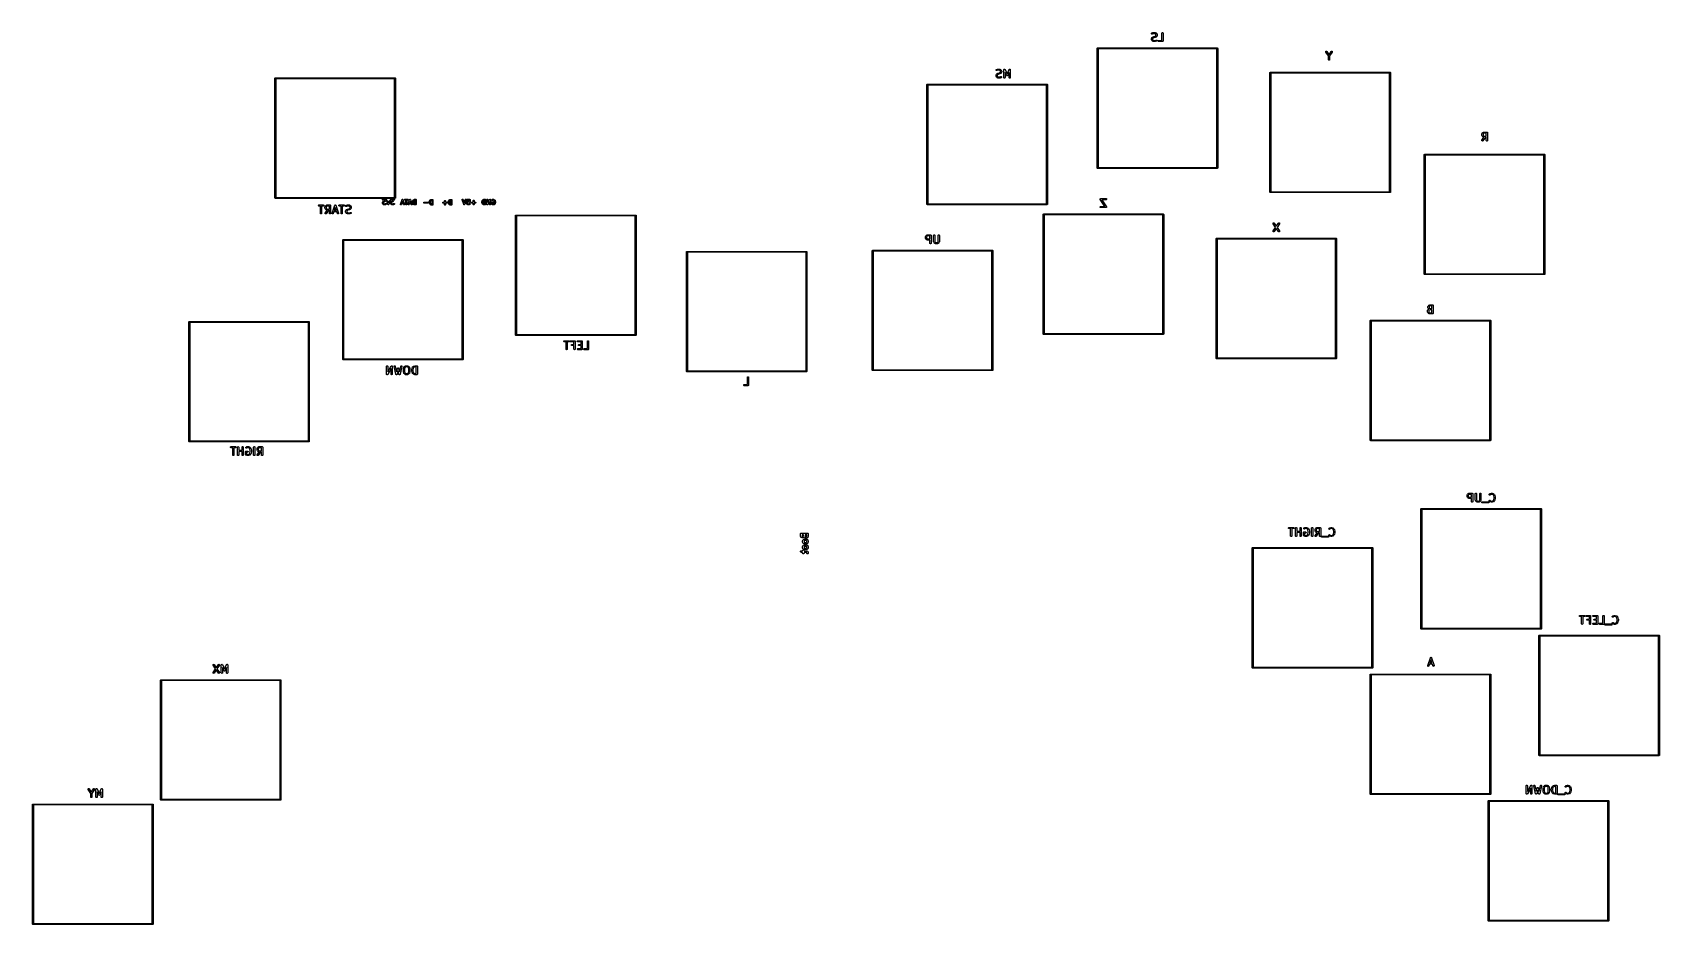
# Model space of a CAD drawing. Extents: x 53 to 260, y -149 to -35.
import ezdxf

# ---------------------------------------------------------------- set-up
doc = ezdxf.new("R2010")
doc.units = 0
doc.layers.add('BLACK', color=7, linetype='CONTINUOUS')

msp = doc.modelspace()

# ---------------------------------------------------------------- linework, layer by layer
at = {"layer": 'BLACK', "linetype": 'CONTINUOUS'}
for p, q in [((195.278468, -35.168225), (195.421324, -35.120606)), ((195.421324, -35.120606), (195.428579, -35.118956)), ((195.428579, -35.118956), (195.43041, -35.118198)), ((195.43041, -35.118198), (195.433063, -35.117936)), ((195.433063, -35.117936), (195.435661, -35.117346)), ((195.435661, -35.117346), (195.437635, -35.117486)), ((195.437635, -35.117486), (195.445042, -35.116757)), ((195.445042, -35.116757), (195.683137, -35.116757)), ((195.683137, -35.116757), (195.697769, -35.118198)), ((195.697769, -35.118198), (195.700258, -35.119229)), ((195.700258, -35.119229), (195.702946, -35.11942)), ((195.702946, -35.11942), (195.716678, -35.124675)), ((195.716678, -35.124675), (195.811916, -35.172294)), ((196.561959, -35.177125), (196.573158, -35.150089)), ((196.573158, -35.150089), (196.59385, -35.129397)), ((196.59385, -35.129397), (196.620886, -35.118198)), ((196.620886, -35.118198), (196.65015, -35.118198)), ((196.65015, -35.118198), (196.677186, -35.129397)), ((196.677186, -35.129397), (196.697878, -35.150089)), ((196.697878, -35.150089), (196.709077, -35.177125)), ((188.332662, -37.136938), (188.337229, -37.113977)), ((188.332662, -52.336938), (188.332662, -37.136938)), ((188.337229, -37.113977), (188.369701, -37.081505)), ((188.369701, -37.081505), (188.392662, -37.076938)), ((188.392662, -37.076938), (203.592662, -37.076938)), ((188.452662, -37.196938), (188.452662, -52.276938)), ((203.532662, -37.196938), (188.452662, -37.196938)), ((195.227185, -35.906042), (195.228626, -35.89141)), ((195.227185, -36.00128), (195.227185, -35.906042)), ((195.228626, -36.015912), (195.227185, -36.00128)), ((195.227774, -35.248756), (195.229849, -35.219566)), ((195.237028, -35.276519), (195.227774, -35.248756)), ((195.228626, -35.89141), (195.229657, -35.88892)), ((195.229657, -36.018401), (195.228626, -36.015912)), ((195.229657, -35.88892), (195.229848, -35.886233)), ((195.229848, -36.021089), (195.229657, -36.018401)), ((195.229848, -35.886233), (195.235103, -35.872501)), ((195.235103, -36.034821), (195.229848, -36.021089)), ((195.229849, -35.219566), (195.242935, -35.193393)), ((195.235103, -35.872501), (195.282722, -35.777263)), ((195.282722, -36.130059), (195.235103, -36.034821)), ((195.256202, -35.298626), (195.237028, -35.276519)), ((195.242935, -35.193393), (195.265042, -35.174219)), ((195.282375, -35.311712), (195.256202, -35.298626)), ((195.265042, -35.174219), (195.278468, -35.168225)), ((195.311565, -35.313787), (195.282375, -35.311712)), ((195.282722, -35.777263), (195.286686, -35.770963)), ((195.286685, -36.136355), (195.282722, -36.130059)), ((195.287443, -36.138185), (195.286685, -36.136355)), ((195.286686, -35.770963), (195.287444, -35.769136)), ((195.289132, -36.140243), (195.287443, -36.138185)), ((195.287444, -35.769136), (195.289132, -35.767079)), ((195.289132, -35.767079), (195.290554, -35.76482)), ((195.290554, -36.142502), (195.289132, -36.140243)), ((195.290554, -35.76482), (195.292052, -35.76352)), ((195.292052, -36.143801), (195.290554, -36.142502)), ((195.292052, -35.76352), (195.296771, -35.757771)), ((195.29677, -36.14955), (195.292052, -36.143801)), ((195.344389, -36.19717), (195.29677, -36.14955)), ((195.296771, -35.757771), (195.34439, -35.710152)), ((195.325902, -35.310527), (195.311565, -35.313787)), ((195.457212, -35.266757), (195.325902, -35.310527)), ((195.350138, -36.201888), (195.344389, -36.19717)), ((195.34439, -35.710152), (195.350139, -35.705433)), ((195.351439, -36.203388), (195.350138, -36.201888)), ((195.350139, -35.705433), (195.351439, -35.703935)), ((195.351439, -35.703935), (195.353698, -35.702513)), ((195.353698, -36.20481), (195.351439, -36.203388)), ((195.353698, -35.702513), (195.355755, -35.700825)), ((195.355755, -36.206498), (195.353698, -36.20481)), ((195.355755, -35.700825), (195.357582, -35.700067)), ((195.357582, -36.207255), (195.355755, -36.206498)), ((195.357582, -35.700067), (195.363882, -35.696103)), ((195.363882, -36.21122), (195.357582, -36.207255)), ((195.363882, -35.696103), (195.45912, -35.648484)), ((195.45912, -36.258839), (195.363882, -36.21122)), ((195.411443, -35.855231), (195.377185, -35.923747)), ((195.377185, -35.923747), (195.377185, -35.983575)), ((195.377185, -35.983575), (195.411443, -36.052091)), ((195.44185, -35.824824), (195.411443, -35.855231)), ((195.411443, -36.052091), (195.44185, -36.082499)), ((195.518837, -35.78633), (195.44185, -35.824824)), ((195.44185, -36.082499), (195.510366, -36.116757)), ((195.665432, -35.266757), (195.457212, -35.266757)), ((195.45912, -35.648484), (195.460189, -35.648074)), ((195.472851, -36.264094), (195.45912, -36.258839)), ((195.460189, -35.648074), (195.460625, -35.647752)), ((195.460625, -35.647752), (195.466761, -35.645559)), ((195.466761, -35.645559), (195.472851, -35.643229)), ((195.472851, -35.643229), (195.473391, -35.64319)), ((195.47554, -36.264285), (195.472851, -36.264094)), ((195.473391, -35.64319), (195.474471, -35.642805)), ((195.474471, -35.642805), (195.656961, -35.597182)), ((195.478029, -36.265316), (195.47554, -36.264285)), ((195.492661, -36.266757), (195.478029, -36.265316)), ((195.730756, -36.266757), (195.492661, -36.266757)), ((195.510366, -36.116757), (195.718586, -36.116757)), ((195.701327, -35.740708), (195.518837, -35.78633)), ((195.656961, -35.597182), (195.733948, -35.558689)), ((195.733948, -35.301015), (195.665432, -35.266757)), ((195.702406, -35.740322), (195.701327, -35.740708)), ((195.702946, -35.740284), (195.702406, -35.740322)), ((195.709027, -35.737956), (195.702946, -35.740284)), ((195.715173, -35.735761), (195.709027, -35.737956)), ((195.715608, -35.735438), (195.715173, -35.735761)), ((195.716678, -35.735029), (195.715608, -35.735438)), ((195.811916, -35.68741), (195.716678, -35.735029)), ((195.718586, -36.116757), (195.849895, -36.072987)), ((195.738161, -36.266027), (195.730756, -36.266757)), ((195.764355, -35.331422), (195.733948, -35.301015)), ((195.733948, -35.558689), (195.764355, -35.528282)), ((195.740136, -36.266168), (195.738161, -36.266027)), ((195.742733, -36.265577), (195.740136, -36.266168)), ((195.745388, -36.265316), (195.742733, -36.265577)), ((195.747219, -36.264557), (195.745388, -36.265316)), ((195.754473, -36.262908), (195.747219, -36.264557)), ((195.89733, -36.215289), (195.754473, -36.262908)), ((195.798613, -35.399938), (195.764355, -35.331422)), ((195.764355, -35.528282), (195.798613, -35.459766)), ((195.798613, -35.459766), (195.798613, -35.399938)), ((195.811916, -35.172294), (195.818215, -35.176258)), ((195.818215, -35.683445), (195.811916, -35.68741)), ((195.818215, -35.176258), (195.820043, -35.177016)), ((195.820043, -35.682688), (195.818215, -35.683445)), ((195.820043, -35.177016), (195.822099, -35.178704)), ((195.822099, -35.680999), (195.820043, -35.682688)), ((195.822099, -35.178704), (195.824359, -35.180126)), ((195.824359, -35.679578), (195.822099, -35.680999)), ((195.824359, -35.180126), (195.825658, -35.181624)), ((195.825658, -35.678079), (195.824359, -35.679578)), ((195.825658, -35.181624), (195.831408, -35.186343)), ((195.831408, -35.673361), (195.825658, -35.678079)), ((195.831408, -35.186343), (195.879027, -35.233962)), ((195.879027, -35.625742), (195.831408, -35.673361)), ((195.849895, -36.072987), (195.864232, -36.069727)), ((195.864232, -36.069727), (195.893422, -36.071802)), ((195.879027, -35.233962), (195.883745, -35.239711)), ((195.883745, -35.619992), (195.879027, -35.625742)), ((195.883745, -35.239711), (195.885244, -35.241011)), ((195.885244, -35.618693), (195.883745, -35.619992)), ((195.885244, -35.241011), (195.886665, -35.24327)), ((195.886665, -35.616433), (195.885244, -35.618693)), ((195.886665, -35.24327), (195.888354, -35.245327)), ((195.888354, -35.614377), (195.886665, -35.616433)), ((195.888354, -35.245327), (195.889111, -35.247154)), ((195.889111, -35.612549), (195.888354, -35.614377)), ((195.889111, -35.247154), (195.893076, -35.253454)), ((195.893076, -35.60625), (195.889111, -35.612549)), ((195.893076, -35.253454), (195.940695, -35.348692)), ((195.940695, -35.511012), (195.893076, -35.60625)), ((195.893422, -36.071802), (195.919596, -36.084888)), ((195.910755, -36.209295), (195.89733, -36.215289)), ((195.932862, -36.190121), (195.910755, -36.209295)), ((195.919596, -36.084888), (195.93877, -36.106996)), ((195.945949, -36.163948), (195.932862, -36.190121)), ((195.93877, -36.106996), (195.948024, -36.134758)), ((195.940695, -35.348692), (195.94595, -35.362423)), ((195.94595, -35.497281), (195.940695, -35.511012)), ((195.948024, -36.134758), (195.945949, -36.163948)), ((195.94595, -35.362423), (195.946141, -35.365112)), ((195.946141, -35.494591), (195.94595, -35.497281)), ((195.946141, -35.365112), (195.947172, -35.367601)), ((195.947172, -35.492103), (195.946141, -35.494591)), ((195.947172, -35.367601), (195.948613, -35.382233)), ((195.948613, -35.477471), (195.947172, -35.492103)), ((195.948613, -35.382233), (195.948613, -35.477471)), ((196.085769, -36.177125), (196.096968, -36.150089)), ((196.085769, -36.206389), (196.085769, -36.177125)), ((196.096968, -36.233425), (196.085769, -36.206389)), ((196.096968, -36.150089), (196.11766, -36.129397)), ((196.11766, -36.254117), (196.096968, -36.233425)), ((196.11766, -36.129397), (196.144696, -36.118198)), ((196.144696, -36.265316), (196.11766, -36.254117)), ((196.144696, -36.118198), (196.159328, -36.116757)), ((196.159328, -36.266757), (196.144696, -36.265316)), ((196.159328, -36.116757), (196.560518, -36.116757)), ((196.635518, -36.266757), (196.159328, -36.266757)), ((196.560518, -35.191757), (196.561959, -35.177125)), ((196.560518, -36.116757), (196.560518, -35.191757)), ((196.65015, -36.265316), (196.635518, -36.266757)), ((196.677186, -36.254117), (196.65015, -36.265316)), ((196.697878, -36.233425), (196.677186, -36.254117)), ((196.709077, -36.206389), (196.697878, -36.233425)), ((196.709077, -35.177125), (196.710518, -35.191757)), ((196.710518, -36.191757), (196.709077, -36.206389)), ((196.710518, -35.191757), (196.710518, -36.191757)), ((203.532662, -52.276938), (203.532662, -37.196938)), ((203.592662, -37.076938), (203.615623, -37.081505)), ((203.615623, -37.081505), (203.648095, -37.113977)), ((203.648095, -37.113977), (203.652662, -37.136938)), ((203.652662, -37.136938), (203.652662, -52.336938)), ((217.396685, -37.553145), (217.403033, -37.524579)), ((217.401752, -37.581967), (217.396685, -37.553145)), ((217.408391, -37.595085), (217.401752, -37.581967)), ((217.403033, -37.524579), (217.41983, -37.500616)), ((217.729999, -38.100469), (217.408391, -37.595085)), ((217.41983, -37.500616), (217.444518, -37.484905)), ((217.444518, -37.484905), (217.47334, -37.479838)), ((217.47334, -37.479838), (217.501906, -37.486186)), ((217.501906, -37.486186), (217.525869, -37.502983)), ((217.525869, -37.502983), (217.534941, -37.514553)), ((217.534941, -37.514553), (217.804998, -37.93893)), ((217.729999, -38.554819), (217.729999, -38.100469)), ((217.73144, -38.569451), (217.729999, -38.554819)), ((217.742639, -38.596487), (217.73144, -38.569451)), ((217.763331, -38.617179), (217.742639, -38.596487)), ((217.790367, -38.628378), (217.763331, -38.617179)), ((217.819631, -38.628378), (217.790367, -38.628378)), ((217.804998, -37.93893), (218.075057, -37.514553)), ((217.846667, -38.617179), (217.819631, -38.628378)), ((217.867359, -38.596487), (217.846667, -38.617179)), ((217.878558, -38.569451), (217.867359, -38.596487)), ((217.879999, -38.554819), (217.878558, -38.569451)), ((218.201607, -37.595084), (217.879999, -38.100468)), ((217.879999, -38.100468), (217.879999, -38.554819)), ((218.075057, -37.514553), (218.084129, -37.502982)), ((218.084129, -37.502982), (218.108092, -37.486186)), ((218.108092, -37.486186), (218.136658, -37.479838)), ((218.136658, -37.479838), (218.16548, -37.484904)), ((218.16548, -37.484904), (218.190169, -37.500615)), ((218.190169, -37.500615), (218.206965, -37.524579)), ((218.208247, -37.581966), (218.201607, -37.595084)), ((218.206965, -37.524579), (218.213313, -37.553145)), ((218.213313, -37.553145), (218.208247, -37.581966)), ((83.790863, -40.943239), (83.79543, -40.920278)), ((83.790863, -56.143239), (83.790863, -40.943239)), ((83.79543, -40.920278), (83.827902, -40.887806)), ((83.827902, -40.887806), (83.850863, -40.883239)), ((83.850863, -40.883239), (99.050863, -40.883239)), ((83.910863, -41.003239), (83.910863, -56.083239)), ((98.990863, -41.003239), (83.910863, -41.003239)), ((98.990863, -56.083239), (98.990863, -41.003239)), ((99.050863, -40.883239), (99.073824, -40.887806)), ((99.073824, -40.887806), (99.106296, -40.920278)), ((99.106296, -40.920278), (99.110863, -40.943239)), ((99.110863, -40.943239), (99.110863, -56.143239)), ((175.470857, -40.555104), (175.472298, -40.540472)), ((175.470857, -40.650342), (175.470857, -40.555104)), ((175.472298, -40.664974), (175.470857, -40.650342)), ((175.471446, -39.897818), (175.473521, -39.868628)), ((175.4807, -39.925581), (175.471446, -39.897818)), ((175.472298, -40.540472), (175.473329, -40.537982)), ((175.473329, -40.667463), (175.472298, -40.664974)), ((175.473329, -40.537982), (175.47352, -40.535295)), ((175.47352, -40.670151), (175.473329, -40.667463)), ((175.47352, -40.535295), (175.478775, -40.521563)), ((175.478775, -40.683883), (175.47352, -40.670151)), ((175.473521, -39.868628), (175.486607, -39.842455)), ((175.478775, -40.521563), (175.526394, -40.426325)), ((175.526394, -40.779121), (175.478775, -40.683883)), ((175.499874, -39.947688), (175.4807, -39.925581)), ((175.486607, -39.842455), (175.508714, -39.823281)), ((175.526047, -39.960774), (175.499874, -39.947688)), ((175.508714, -39.823281), (175.52214, -39.817287)), ((175.52214, -39.817287), (175.664996, -39.769668)), ((175.555237, -39.962849), (175.526047, -39.960774)), ((175.526394, -40.426325), (175.530358, -40.420025)), ((175.530357, -40.785417), (175.526394, -40.779121)), ((175.531115, -40.787247), (175.530357, -40.785417)), ((175.530358, -40.420025), (175.531116, -40.418198)), ((175.532804, -40.789305), (175.531115, -40.787247)), ((175.531116, -40.418198), (175.532804, -40.416141)), ((175.532804, -40.416141), (175.534226, -40.413882)), ((175.534226, -40.791564), (175.532804, -40.789305)), ((175.534226, -40.413882), (175.535724, -40.412582)), ((175.535724, -40.792863), (175.534226, -40.791564)), ((175.535724, -40.412582), (175.540443, -40.406833)), ((175.540442, -40.798612), (175.535724, -40.792863)), ((175.588061, -40.846232), (175.540442, -40.798612)), ((175.540443, -40.406833), (175.588062, -40.359214)), ((175.569574, -39.959589), (175.555237, -39.962849)), ((175.700884, -39.915819), (175.569574, -39.959589)), ((175.59381, -40.85095), (175.588061, -40.846232)), ((175.588062, -40.359214), (175.593811, -40.354495)), ((175.595111, -40.85245), (175.59381, -40.85095)), ((175.593811, -40.354495), (175.595111, -40.352997)), ((175.595111, -40.352997), (175.59737, -40.351575)), ((175.59737, -40.853872), (175.595111, -40.85245)), ((175.59737, -40.351575), (175.599427, -40.349887)), ((175.599427, -40.85556), (175.59737, -40.853872)), ((175.599427, -40.349887), (175.601254, -40.349129)), ((175.601254, -40.856317), (175.599427, -40.85556)), ((175.601254, -40.349129), (175.607554, -40.345165)), ((175.607554, -40.860282), (175.601254, -40.856317)), ((175.607554, -40.345165), (175.702792, -40.297546)), ((175.702792, -40.907901), (175.607554, -40.860282)), ((175.655115, -40.504293), (175.620857, -40.572809)), ((175.620857, -40.572809), (175.620857, -40.632637)), ((175.620857, -40.632637), (175.655115, -40.701153)), ((175.685522, -40.473886), (175.655115, -40.504293)), ((175.655115, -40.701153), (175.685522, -40.731561)), ((175.664996, -39.769668), (175.672251, -39.768018)), ((175.672251, -39.768018), (175.674082, -39.76726)), ((175.674082, -39.76726), (175.676735, -39.766998)), ((175.676735, -39.766998), (175.679333, -39.766408)), ((175.679333, -39.766408), (175.681307, -39.766548)), ((175.681307, -39.766548), (175.688714, -39.765819)), ((175.762509, -40.435392), (175.685522, -40.473886)), ((175.685522, -40.731561), (175.754038, -40.765819)), ((175.688714, -39.765819), (175.926809, -39.765819)), ((175.909104, -39.915819), (175.700884, -39.915819)), ((175.702792, -40.297546), (175.703861, -40.297136)), ((175.716523, -40.913156), (175.702792, -40.907901)), ((175.703861, -40.297136), (175.704297, -40.296814)), ((175.704297, -40.296814), (175.710433, -40.294621)), ((175.710433, -40.294621), (175.716523, -40.292291)), ((175.716523, -40.292291), (175.717063, -40.292252)), ((175.719212, -40.913347), (175.716523, -40.913156)), ((175.717063, -40.292252), (175.718143, -40.291867)), ((175.718143, -40.291867), (175.900633, -40.246244)), ((175.721701, -40.914378), (175.719212, -40.913347)), ((175.736333, -40.915819), (175.721701, -40.914378)), ((175.974428, -40.915819), (175.736333, -40.915819)), ((175.754038, -40.765819), (175.962258, -40.765819)), ((175.944999, -40.38977), (175.762509, -40.435392)), ((175.900633, -40.246244), (175.97762, -40.207751)), ((175.97762, -39.950077), (175.909104, -39.915819)), ((175.926809, -39.765819), (175.941441, -39.76726)), ((175.941441, -39.76726), (175.94393, -39.768291)), ((175.94393, -39.768291), (175.946618, -39.768482)), ((175.946078, -40.389384), (175.944999, -40.38977)), ((175.946618, -40.389346), (175.946078, -40.389384)), ((175.946618, -39.768482), (175.96035, -39.773737)), ((175.952699, -40.387018), (175.946618, -40.389346)), ((175.958845, -40.384823), (175.952699, -40.387018)), ((175.95928, -40.3845), (175.958845, -40.384823)), ((175.96035, -40.384091), (175.95928, -40.3845)), ((175.96035, -39.773737), (176.055588, -39.821356)), ((176.055588, -40.336472), (175.96035, -40.384091)), ((175.962258, -40.765819), (176.093567, -40.722049)), ((175.981833, -40.915089), (175.974428, -40.915819)), ((176.008027, -39.980484), (175.97762, -39.950077)), ((175.97762, -40.207751), (176.008027, -40.177344)), ((175.983808, -40.91523), (175.981833, -40.915089)), ((175.986405, -40.914639), (175.983808, -40.91523)), ((175.98906, -40.914378), (175.986405, -40.914639)), ((175.990891, -40.913619), (175.98906, -40.914378)), ((175.998145, -40.91197), (175.990891, -40.913619)), ((176.141002, -40.864351), (175.998145, -40.91197)), ((176.042285, -40.049), (176.008027, -39.980484)), ((176.008027, -40.177344), (176.042285, -40.108828)), ((176.042285, -40.108828), (176.042285, -40.049)), ((176.055588, -39.821356), (176.061887, -39.82532)), ((176.061887, -40.332507), (176.055588, -40.336472)), ((176.061887, -39.82532), (176.063715, -39.826078)), ((176.063715, -40.33175), (176.061887, -40.332507)), ((176.063715, -39.826078), (176.065771, -39.827766)), ((176.065771, -40.330061), (176.063715, -40.33175)), ((176.065771, -39.827766), (176.068031, -39.829188)), ((176.068031, -40.32864), (176.065771, -40.330061)), ((176.068031, -39.829188), (176.06933, -39.830686)), ((176.06933, -40.327141), (176.068031, -40.32864)), ((176.06933, -39.830686), (176.07508, -39.835405)), ((176.07508, -40.322423), (176.06933, -40.327141)), ((176.07508, -39.835405), (176.122699, -39.883024)), ((176.122699, -40.274804), (176.07508, -40.322423)), ((176.093567, -40.722049), (176.107904, -40.718789)), ((176.107904, -40.718789), (176.137094, -40.720864)), ((176.122699, -39.883024), (176.127417, -39.888773)), ((176.127417, -40.269054), (176.122699, -40.274804)), ((176.127417, -39.888773), (176.128916, -39.890073)), ((176.128916, -40.267755), (176.127417, -40.269054)), ((176.128916, -39.890073), (176.130337, -39.892332)), ((176.130337, -40.265495), (176.128916, -40.267755)), ((176.130337, -39.892332), (176.132026, -39.894389)), ((176.132026, -40.263439), (176.130337, -40.265495)), ((176.132026, -39.894389), (176.132783, -39.896216)), ((176.132783, -40.261611), (176.132026, -40.263439)), ((176.132783, -39.896216), (176.136748, -39.902516)), ((176.136748, -40.255312), (176.132783, -40.261611)), ((176.136748, -39.902516), (176.184367, -39.997754)), ((176.184367, -40.160074), (176.136748, -40.255312)), ((176.137094, -40.720864), (176.163268, -40.73395)), ((176.154427, -40.858357), (176.141002, -40.864351)), ((176.176534, -40.839183), (176.154427, -40.858357)), ((176.163268, -40.73395), (176.182442, -40.756058)), ((176.189621, -40.81301), (176.176534, -40.839183)), ((176.182442, -40.756058), (176.191696, -40.78382)), ((176.184367, -39.997754), (176.189622, -40.011485)), ((176.189622, -40.146343), (176.184367, -40.160074)), ((176.191696, -40.78382), (176.189621, -40.81301)), ((176.189622, -40.011485), (176.189813, -40.014174)), ((176.189813, -40.143653), (176.189622, -40.146343)), ((176.189813, -40.014174), (176.190844, -40.016663)), ((176.190844, -40.141165), (176.189813, -40.143653)), ((176.190844, -40.016663), (176.192285, -40.031295)), ((176.192285, -40.126533), (176.190844, -40.141165)), ((176.192285, -40.031295), (176.192285, -40.126533)), ((176.470857, -39.840819), (176.471804, -39.831197)), ((176.470857, -40.840819), (176.470857, -39.840819)), ((176.472298, -40.855451), (176.470857, -40.840819)), ((176.471727, -39.829431), (176.472071, -39.828482)), ((176.471804, -39.831197), (176.471727, -39.829431)), ((176.472071, -39.828482), (176.472298, -39.826187)), ((176.472298, -39.826187), (176.477279, -39.81416)), ((176.483497, -40.882487), (176.472298, -40.855451)), ((176.477279, -39.81416), (176.481727, -39.80193)), ((176.481727, -39.80193), (176.482856, -39.800696)), ((176.482856, -39.800696), (176.483497, -39.799151)), ((176.483497, -39.799151), (176.492702, -39.789945)), ((176.504189, -40.903179), (176.483497, -40.882487)), ((176.492702, -39.789945), (176.501491, -39.780349)), ((176.501491, -39.780349), (176.503006, -39.779641)), ((176.503006, -39.779641), (176.504189, -39.778459)), ((176.504189, -39.778459), (176.51621, -39.773479)), ((176.531225, -40.914378), (176.504189, -40.903179)), ((176.51621, -39.773479), (176.528009, -39.767973)), ((176.528009, -39.767973), (176.52968, -39.767899)), ((176.52968, -39.767899), (176.531225, -39.76726)), ((176.531225, -39.76726), (176.544244, -39.76726)), ((176.560489, -40.914378), (176.531225, -40.914378)), ((176.544244, -39.76726), (176.557245, -39.766689)), ((176.557245, -39.766689), (176.558815, -39.76726)), ((176.558815, -39.76726), (176.560489, -39.76726)), ((176.560489, -39.76726), (176.572515, -39.772241)), ((176.587525, -40.903179), (176.560489, -40.914378)), ((176.572515, -39.772241), (176.584746, -39.776689)), ((176.584746, -39.776689), (176.585979, -39.777818)), ((176.585979, -39.777818), (176.587525, -39.778459)), ((176.587525, -39.778459), (176.59673, -39.787664)), ((176.608217, -40.882487), (176.587525, -40.903179)), ((176.59673, -39.787664), (176.606327, -39.796453)), ((176.606327, -39.796453), (176.607501, -39.798435)), ((176.607501, -39.798435), (176.608217, -39.799151)), ((176.608217, -39.799151), (176.608895, -39.800787)), ((176.619416, -40.855451), (176.608217, -40.882487)), ((176.608895, -39.800787), (176.613821, -39.809103)), ((176.613821, -39.809103), (176.879189, -40.37775)), ((176.620857, -40.840819), (176.619416, -40.855451)), ((176.811226, -40.586821), (176.620857, -40.178886)), ((176.620857, -40.178886), (176.620857, -40.840819)), ((176.8144, -40.59218), (176.811226, -40.586821)), ((176.81506, -40.593993), (176.8144, -40.59218)), ((176.816234, -40.595275), (176.81506, -40.593993)), ((176.81872, -40.599471), (176.816234, -40.595275)), ((176.827129, -40.607171), (176.81872, -40.599471)), ((176.834824, -40.615574), (176.827129, -40.607171)), ((176.837842, -40.616982), (176.834824, -40.615574)), ((176.840301, -40.619234), (176.837842, -40.616982)), ((176.851013, -40.623129), (176.840301, -40.619234)), ((176.861342, -40.62795), (176.851013, -40.623129)), ((176.86467, -40.628096), (176.861342, -40.62795)), ((176.867802, -40.629235), (176.86467, -40.628096)), ((176.879196, -40.628734), (176.867802, -40.629235)), ((176.879189, -40.37775), (177.144559, -39.809102)), ((176.890578, -40.629234), (176.879196, -40.628734)), ((176.893706, -40.628096), (176.890578, -40.629234)), ((176.897038, -40.62795), (176.893706, -40.628096)), ((176.907373, -40.623126), (176.897038, -40.62795)), ((176.918079, -40.619234), (176.907373, -40.623126)), ((176.920534, -40.616984), (176.918079, -40.619234)), ((176.923556, -40.615575), (176.920534, -40.616984)), ((176.931257, -40.607164), (176.923556, -40.615575)), ((176.93966, -40.59947), (176.931257, -40.607164)), ((176.942143, -40.595277), (176.93966, -40.59947)), ((176.94332, -40.593993), (176.942143, -40.595277)), ((176.94398, -40.592177), (176.94332, -40.593993)), ((176.947154, -40.58682), (176.94398, -40.592177)), ((177.137523, -40.178886), (176.947154, -40.58682)), ((177.137523, -40.840819), (177.137523, -40.178886)), ((177.138964, -40.855451), (177.137523, -40.840819)), ((177.150163, -40.882487), (177.138964, -40.855451)), ((177.144559, -39.809102), (177.149486, -39.800784)), ((177.149486, -39.800784), (177.150163, -39.799151)), ((177.150163, -39.799151), (177.150877, -39.798436)), ((177.170855, -40.903179), (177.150163, -40.882487)), ((177.150877, -39.798436), (177.152053, -39.796452)), ((177.152053, -39.796452), (177.161656, -39.787657)), ((177.161656, -39.787657), (177.170855, -39.778459)), ((177.170855, -39.778459), (177.1724, -39.777819)), ((177.197891, -40.914378), (177.170855, -40.903179)), ((177.1724, -39.777819), (177.173634, -39.776689)), ((177.173634, -39.776689), (177.185872, -39.772238)), ((177.185872, -39.772238), (177.197891, -39.76726)), ((177.197891, -39.76726), (177.199562, -39.76726)), ((177.227155, -40.914378), (177.197891, -40.914378)), ((177.199562, -39.76726), (177.201135, -39.766688)), ((177.201135, -39.766688), (177.214149, -39.76726)), ((177.214149, -39.76726), (177.227155, -39.76726)), ((177.227155, -39.76726), (177.228698, -39.767899)), ((177.254191, -40.903179), (177.227155, -40.914378)), ((177.228698, -39.767899), (177.230371, -39.767973)), ((177.230371, -39.767973), (177.242178, -39.773482)), ((177.242178, -39.773482), (177.254191, -39.778459)), ((177.254191, -39.778459), (177.255372, -39.77964)), ((177.274883, -40.882487), (177.254191, -40.903179)), ((177.255372, -39.77964), (177.256889, -39.780348)), ((177.256889, -39.780348), (177.265683, -39.789951)), ((177.265683, -39.789951), (177.274883, -39.799151)), ((177.274883, -39.799151), (177.275523, -39.800696)), ((177.286082, -40.855451), (177.274883, -40.882487)), ((177.275523, -39.800696), (177.276653, -39.80193)), ((177.276653, -39.80193), (177.2811, -39.81416)), ((177.2811, -39.81416), (177.286082, -39.826187)), ((177.286082, -39.826187), (177.286308, -39.828482)), ((177.287523, -40.840819), (177.286082, -40.855451)), ((177.286308, -39.828482), (177.286653, -39.829431)), ((177.286653, -39.829431), (177.286575, -39.831197)), ((177.286575, -39.831197), (177.287523, -39.840819)), ((177.287523, -39.840819), (177.287523, -40.840819)), ((210.300983, -40.218864), (210.30555, -40.195903)), ((210.300983, -55.418864), (210.300983, -40.218864)), ((210.30555, -40.195903), (210.338022, -40.163431)), ((210.338022, -40.163431), (210.360983, -40.158864)), ((210.360983, -40.158864), (225.560983, -40.158864)), ((210.420983, -40.278864), (210.420983, -55.358864)), ((225.500983, -40.278864), (210.420983, -40.278864)), ((225.500983, -55.358864), (225.500983, -40.278864)), ((225.560983, -40.158864), (225.583944, -40.163431)), ((225.583944, -40.163431), (225.616416, -40.195903)), ((225.616416, -40.195903), (225.620983, -40.218864)), ((225.620983, -40.218864), (225.620983, -55.418864)), ((166.69201, -41.74818), (166.696577, -41.725219)), ((166.69201, -56.94818), (166.69201, -41.74818)), ((166.696577, -41.725219), (166.729049, -41.692747)), ((166.729049, -41.692747), (166.75201, -41.68818)), ((166.75201, -41.68818), (181.95201, -41.68818)), ((166.81201, -41.80818), (166.81201, -56.88818)), ((181.89201, -41.80818), (166.81201, -41.80818)), ((181.89201, -56.88818), (181.89201, -41.80818)), ((181.95201, -41.68818), (181.974971, -41.692747)), ((181.974971, -41.692747), (182.007443, -41.725219)), ((182.007443, -41.725219), (182.01201, -41.74818)), ((182.01201, -41.74818), (182.01201, -56.94818)), ((237.232476, -48.032295), (237.233917, -48.017663)), ((237.232476, -48.175152), (237.232476, -48.032295)), ((237.233917, -48.189784), (237.232476, -48.175152)), ((237.232494, -48.840194), (237.238823, -48.811623)), ((237.237579, -48.869011), (237.232494, -48.840194)), ((237.233917, -48.017663), (237.234948, -48.015173)), ((237.234948, -48.192273), (237.233917, -48.189784)), ((237.234948, -48.015173), (237.235139, -48.012486)), ((237.235139, -48.194961), (237.234948, -48.192273)), ((237.235139, -48.012486), (237.240394, -47.998754)), ((237.240394, -48.208693), (237.235139, -48.194961)), ((237.253306, -48.89369), (237.237579, -48.869011)), ((237.238823, -48.811623), (237.246034, -48.798809)), ((237.240394, -47.998754), (237.288013, -47.903516)), ((237.288013, -48.303931), (237.240394, -48.208693)), ((237.246034, -48.798809), (237.496837, -48.440518)), ((237.27728, -48.910472), (237.253306, -48.89369)), ((237.305851, -48.916801), (237.27728, -48.910472)), ((237.288013, -47.903516), (237.291977, -47.897216)), ((237.291977, -48.31023), (237.288013, -48.303931)), ((237.291977, -47.897216), (237.292735, -47.895389)), ((237.292735, -48.312058), (237.291977, -48.31023)), ((237.292735, -47.895389), (237.294423, -47.893332)), ((237.294423, -48.314114), (237.292735, -48.312058)), ((237.294423, -47.893332), (237.295845, -47.891073)), ((237.295845, -48.316374), (237.294423, -48.314114)), ((237.295845, -47.891073), (237.297343, -47.889773)), ((237.297343, -48.317673), (237.295845, -48.316374)), ((237.297343, -47.889773), (237.302062, -47.884024)), ((237.302062, -48.323423), (237.297343, -48.317673)), ((237.302062, -47.884024), (237.349681, -47.836405)), ((237.349681, -48.371042), (237.302062, -48.323423)), ((237.334668, -48.911716), (237.305851, -48.916801)), ((237.359347, -48.895989), (237.334668, -48.911716)), ((237.349681, -47.836405), (237.35543, -47.831686)), ((237.35543, -48.37576), (237.349681, -48.371042)), ((237.35543, -47.831686), (237.35673, -47.830188)), ((237.35673, -48.377259), (237.35543, -48.37576)), ((237.35673, -47.830188), (237.358989, -47.828766)), ((237.358989, -48.37868), (237.35673, -48.377259)), ((237.358989, -47.828766), (237.361046, -47.827078)), ((237.361046, -48.380369), (237.358989, -48.37868)), ((237.368918, -48.884829), (237.359347, -48.895989)), ((237.361046, -47.827078), (237.362873, -47.82632)), ((237.362873, -48.381126), (237.361046, -48.380369)), ((237.362873, -47.82632), (237.369173, -47.822356)), ((237.369173, -48.385091), (237.362873, -48.381126)), ((237.679858, -48.440628), (237.368918, -48.884829)), ((237.369173, -47.822356), (237.464411, -47.774737)), ((237.464411, -48.43271), (237.369173, -48.385091)), ((237.416734, -47.981484), (237.382476, -48.05)), ((237.382476, -48.05), (237.382476, -48.157447)), ((237.382476, -48.157447), (237.416734, -48.225963)), ((237.447141, -47.951077), (237.416734, -47.981484)), ((237.416734, -48.225963), (237.447141, -48.25637)), ((237.515657, -47.916819), (237.447141, -47.951077)), ((237.447141, -48.25637), (237.515657, -48.290628)), ((237.464411, -47.774737), (237.478142, -47.769482)), ((237.478142, -48.437965), (237.464411, -48.43271)), ((237.478142, -47.769482), (237.480831, -47.76929)), ((237.480831, -48.438156), (237.478142, -48.437965)), ((237.480831, -47.76929), (237.48332, -47.76826)), ((237.48332, -48.439187), (237.480831, -48.438156)), ((237.48332, -47.76826), (237.497952, -47.766819)), ((237.496837, -48.440518), (237.48332, -48.439187)), ((237.497952, -47.766819), (237.878904, -47.766819)), ((237.803904, -47.916819), (237.515657, -47.916819)), ((237.515657, -48.290628), (237.803904, -48.290628)), ((237.803904, -48.440628), (237.679858, -48.440628)), ((237.803904, -48.290628), (237.803904, -47.916819)), ((237.803904, -48.841819), (237.803904, -48.440628)), ((237.805345, -48.856451), (237.803904, -48.841819)), ((237.816544, -48.883487), (237.805345, -48.856451)), ((237.837236, -48.904179), (237.816544, -48.883487)), ((237.864272, -48.915378), (237.837236, -48.904179)), ((237.893536, -48.915378), (237.864272, -48.915378)), ((237.878904, -47.766819), (237.893536, -47.76826)), ((237.893536, -47.76826), (237.920572, -47.779459)), ((237.920572, -48.904179), (237.893536, -48.915378)), ((237.920572, -47.779459), (237.941264, -47.800151)), ((237.941264, -48.883487), (237.920572, -48.904179)), ((237.941264, -47.800151), (237.952463, -47.827187)), ((237.952463, -48.856451), (237.941264, -48.883487)), ((237.952463, -47.827187), (237.953904, -47.841819)), ((237.953904, -48.841819), (237.952463, -48.856451)), ((237.953904, -47.841819), (237.953904, -48.841819)), ((229.921333, -50.647485), (229.9259, -50.624524)), ((229.921333, -65.847485), (229.921333, -50.647485)), ((229.9259, -50.624524), (229.958372, -50.592052)), ((229.958372, -50.592052), (229.981333, -50.587485)), ((229.981333, -50.587485), (245.181333, -50.587485)), ((230.041333, -50.707485), (230.041333, -65.787485)), ((245.121333, -50.707485), (230.041333, -50.707485)), ((245.121333, -65.787485), (245.121333, -50.707485)), ((245.181333, -50.587485), (245.204294, -50.592052)), ((245.204294, -50.592052), (245.236766, -50.624524)), ((245.236766, -50.624524), (245.241333, -50.647485)), ((245.241333, -50.647485), (245.241333, -65.847485)), ((188.337229, -52.359899), (188.332662, -52.336938)), ((188.369701, -52.392371), (188.337229, -52.359899)), ((188.392662, -52.396938), (188.369701, -52.392371)), ((203.592662, -52.396938), (188.392662, -52.396938)), ((188.452662, -52.276938), (203.532662, -52.276938)), ((203.615623, -52.392371), (203.592662, -52.396938)), ((203.648095, -52.359899), (203.615623, -52.392371)), ((203.652662, -52.336938), (203.648095, -52.359899)), ((210.30555, -55.441825), (210.300983, -55.418864)), ((210.338022, -55.474297), (210.30555, -55.441825)), ((210.360983, -55.478864), (210.338022, -55.474297)), ((225.560983, -55.478864), (210.360983, -55.478864)), ((210.420983, -55.358864), (225.500983, -55.358864)), ((225.583944, -55.474297), (225.560983, -55.478864)), ((225.616416, -55.441825), (225.583944, -55.474297)), ((225.620983, -55.418864), (225.616416, -55.441825)), ((83.79543, -56.1662), (83.790863, -56.143239)), ((83.827902, -56.198672), (83.79543, -56.1662)), ((83.850863, -56.203239), (83.827902, -56.198672)), ((99.050863, -56.203239), (83.850863, -56.203239)), ((83.910863, -56.083239), (98.990863, -56.083239)), ((89.305875, -57.098187), (89.317074, -57.071151)), ((89.305875, -57.127451), (89.305875, -57.098187)), ((89.317074, -57.154487), (89.305875, -57.127451)), ((89.317074, -57.071151), (89.337766, -57.050459)), ((89.337766, -57.175179), (89.317074, -57.154487)), ((89.337766, -57.050459), (89.364802, -57.03926)), ((89.364802, -57.186378), (89.337766, -57.175179)), ((89.364802, -57.03926), (89.379434, -57.037819)), ((89.379434, -57.187819), (89.364802, -57.186378)), ((89.379434, -57.037819), (89.950862, -57.037819)), ((89.590148, -57.187819), (89.379434, -57.187819)), ((89.590148, -58.112819), (89.590148, -57.187819)), ((89.950862, -57.187819), (89.740148, -57.187819)), ((89.740148, -57.187819), (89.740148, -58.112819)), ((89.950862, -57.037819), (89.965494, -57.03926)), ((89.965494, -57.186378), (89.950862, -57.187819)), ((89.965494, -57.03926), (89.99253, -57.050459)), ((89.99253, -57.175179), (89.965494, -57.186378)), ((89.99253, -57.050459), (90.013222, -57.071151)), ((90.013222, -57.154487), (89.99253, -57.175179)), ((90.013222, -57.071151), (90.024421, -57.098187)), ((90.024421, -57.127451), (90.013222, -57.154487)), ((90.024421, -57.098187), (90.024421, -57.127451)), ((90.161577, -57.303295), (90.163018, -57.288663)), ((90.161577, -57.446152), (90.161577, -57.303295)), ((90.163018, -57.460784), (90.161577, -57.446152)), ((90.163018, -57.288663), (90.164049, -57.286173)), ((90.164049, -57.463273), (90.163018, -57.460784)), ((90.164049, -57.286173), (90.16424, -57.283486)), ((90.16424, -57.465961), (90.164049, -57.463273)), ((90.16424, -57.283486), (90.169495, -57.269754)), ((90.169495, -57.479693), (90.16424, -57.465961)), ((90.169495, -57.269754), (90.217114, -57.174516)), ((90.217114, -57.574931), (90.169495, -57.479693)), ((90.175135, -58.069809), (90.425938, -57.711518)), ((90.217114, -57.174516), (90.221078, -57.168216)), ((90.221078, -57.58123), (90.217114, -57.574931)), ((90.221078, -57.168216), (90.221836, -57.166389)), ((90.221836, -57.583058), (90.221078, -57.58123)), ((90.221836, -57.166389), (90.223524, -57.164332)), ((90.223524, -57.585114), (90.221836, -57.583058)), ((90.223524, -57.164332), (90.224946, -57.162073)), ((90.224946, -57.587374), (90.223524, -57.585114)), ((90.224946, -57.162073), (90.226444, -57.160773)), ((90.226444, -57.588673), (90.224946, -57.587374)), ((90.226444, -57.160773), (90.231163, -57.155024)), ((90.231163, -57.594423), (90.226444, -57.588673)), ((90.231163, -57.155024), (90.278782, -57.107405)), ((90.278782, -57.642042), (90.231163, -57.594423)), ((90.278782, -57.107405), (90.284531, -57.102686)), ((90.284531, -57.64676), (90.278782, -57.642042)), ((90.284531, -57.102686), (90.285831, -57.101188)), ((90.285831, -57.648259), (90.284531, -57.64676)), ((90.285831, -57.101188), (90.28809, -57.099766)), ((90.28809, -57.64968), (90.285831, -57.648259)), ((90.28809, -57.099766), (90.290147, -57.098078)), ((90.290147, -57.651369), (90.28809, -57.64968)), ((90.290147, -57.098078), (90.291974, -57.09732)), ((90.291974, -57.652126), (90.290147, -57.651369)), ((90.291974, -57.09732), (90.298274, -57.093356)), ((90.298274, -57.656091), (90.291974, -57.652126)), ((90.608959, -57.711628), (90.298019, -58.155829)), ((90.298274, -57.093356), (90.393512, -57.045737)), ((90.393512, -57.70371), (90.298274, -57.656091)), ((90.345835, -57.252484), (90.311577, -57.321)), ((90.311577, -57.321), (90.311577, -57.428447)), ((90.311577, -57.428447), (90.345835, -57.496963)), ((90.376242, -57.222077), (90.345835, -57.252484)), ((90.345835, -57.496963), (90.376242, -57.52737)), ((90.444758, -57.187819), (90.376242, -57.222077)), ((90.376242, -57.52737), (90.444758, -57.561628)), ((90.393512, -57.045737), (90.407243, -57.040482)), ((90.407243, -57.708965), (90.393512, -57.70371)), ((90.407243, -57.040482), (90.409932, -57.04029)), ((90.409932, -57.709156), (90.407243, -57.708965)), ((90.409932, -57.04029), (90.412421, -57.03926)), ((90.412421, -57.710187), (90.409932, -57.709156)), ((90.412421, -57.03926), (90.427053, -57.037819)), ((90.425938, -57.711518), (90.412421, -57.710187)), ((90.427053, -57.037819), (90.808005, -57.037819)), ((90.733005, -57.187819), (90.444758, -57.187819)), ((90.444758, -57.561628), (90.733005, -57.561628)), ((90.733005, -57.711628), (90.608959, -57.711628)), ((90.733005, -57.561628), (90.733005, -57.187819)), ((90.733005, -58.112819), (90.733005, -57.711628)), ((90.808005, -57.037819), (90.822637, -57.03926)), ((90.822637, -57.03926), (90.849673, -57.050459)), ((90.849673, -57.050459), (90.870365, -57.071151)), ((90.870365, -57.071151), (90.881564, -57.098187)), ((90.881564, -57.098187), (90.883005, -57.112819)), ((90.883005, -57.112819), (90.883005, -58.112819)), ((91.070188, -58.089102), (91.403521, -57.089102)), ((91.290634, -57.902104), (91.21249, -58.136536)), ((91.65871, -57.902104), (91.290634, -57.902104)), ((91.474672, -57.349989), (91.340634, -57.752104)), ((91.340634, -57.752104), (91.60871, -57.752104)), ((91.403521, -57.089102), (91.409515, -57.075677)), ((91.409515, -57.075677), (91.413025, -57.071629)), ((91.413025, -57.071629), (91.415422, -57.066836)), ((91.415422, -57.066836), (91.42253, -57.06067)), ((91.42253, -57.06067), (91.428689, -57.05357)), ((91.428689, -57.05357), (91.433478, -57.051175)), ((91.433478, -57.051175), (91.437529, -57.047662)), ((91.437529, -57.047662), (91.446454, -57.044687)), ((91.446454, -57.044687), (91.454862, -57.040483)), ((91.454862, -57.040483), (91.460206, -57.040103)), ((91.460206, -57.040103), (91.465292, -57.038408)), ((91.465292, -57.038408), (91.474672, -57.039074)), ((91.474672, -57.039074), (91.484052, -57.038408)), ((91.60871, -57.752104), (91.474672, -57.349989)), ((91.484052, -57.038408), (91.489137, -57.040103)), ((91.489137, -57.040103), (91.494482, -57.040483)), ((91.494482, -57.040483), (91.502892, -57.044688)), ((91.502892, -57.044688), (91.511814, -57.047662)), ((91.511814, -57.047662), (91.515861, -57.051172)), ((91.515861, -57.051172), (91.520655, -57.053569)), ((91.520655, -57.053569), (91.526818, -57.060674)), ((91.526818, -57.060674), (91.533922, -57.066836)), ((91.533922, -57.066836), (91.536317, -57.071627)), ((91.536317, -57.071627), (91.539829, -57.075676)), ((91.539829, -57.075676), (91.545823, -57.089102)), ((91.545823, -57.089102), (91.879156, -58.089102)), ((91.736854, -58.136536), (91.65871, -57.902104)), ((91.924923, -57.098187), (91.936122, -57.071151)), ((91.924923, -57.127451), (91.924923, -57.098187)), ((91.936122, -57.154487), (91.924923, -57.127451)), ((91.936122, -57.071151), (91.956814, -57.050459)), ((91.956814, -57.175179), (91.936122, -57.154487)), ((91.956814, -57.050459), (91.98385, -57.03926)), ((91.98385, -57.186378), (91.956814, -57.175179)), ((91.98385, -57.03926), (91.998482, -57.037819)), ((91.998482, -57.187819), (91.98385, -57.186378)), ((91.998482, -57.037819), (92.56991, -57.037819)), ((92.209196, -57.187819), (91.998482, -57.187819)), ((92.209196, -58.112819), (92.209196, -57.187819)), ((92.56991, -57.187819), (92.359196, -57.187819)), ((92.359196, -57.187819), (92.359196, -58.112819)), ((92.56991, -57.037819), (92.584542, -57.03926)), ((92.584542, -57.186378), (92.56991, -57.187819)), ((92.584542, -57.03926), (92.611578, -57.050459)), ((92.611578, -57.175179), (92.584542, -57.186378)), ((92.611578, -57.050459), (92.63227, -57.071151)), ((92.63227, -57.154487), (92.611578, -57.175179)), ((92.63227, -57.071151), (92.643469, -57.098187)), ((92.643469, -57.127451), (92.63227, -57.154487)), ((92.643469, -57.098187), (92.643469, -57.127451)), ((92.780625, -57.827104), (92.782066, -57.812472)), ((92.780625, -57.922342), (92.780625, -57.827104)), ((92.781214, -57.169818), (92.783289, -57.140628)), ((92.790468, -57.197581), (92.781214, -57.169818)), ((92.782066, -57.812472), (92.783097, -57.809982)), ((92.783097, -57.809982), (92.783288, -57.807295)), ((92.783288, -57.807295), (92.788543, -57.793563)), ((92.783289, -57.140628), (92.796375, -57.114455)), ((92.788543, -57.793563), (92.836162, -57.698325)), ((92.809642, -57.219688), (92.790468, -57.197581)), ((92.796375, -57.114455), (92.818482, -57.095281)), ((92.835815, -57.232774), (92.809642, -57.219688)), ((92.818482, -57.095281), (92.831908, -57.089287)), ((92.831908, -57.089287), (92.974764, -57.041668)), ((92.865005, -57.234849), (92.835815, -57.232774)), ((92.836162, -57.698325), (92.840126, -57.692025)), ((92.840126, -57.692025), (92.840884, -57.690198)), ((92.840884, -57.690198), (92.842572, -57.688141)), ((92.842572, -57.688141), (92.843994, -57.685882)), ((92.843994, -57.685882), (92.845492, -57.684582)), ((92.845492, -57.684582), (92.850211, -57.678833)), ((92.850211, -57.678833), (92.89783, -57.631214)), ((92.879342, -57.231589), (92.865005, -57.234849)), ((93.010652, -57.187819), (92.879342, -57.231589)), ((92.89783, -57.631214), (92.903579, -57.626495)), ((92.903579, -57.626495), (92.904879, -57.624997)), ((92.904879, -57.624997), (92.907138, -57.623575)), ((92.907138, -57.623575), (92.909195, -57.621887)), ((92.909195, -57.621887), (92.911022, -57.621129)), ((92.911022, -57.621129), (92.917322, -57.617165)), ((92.917322, -57.617165), (93.01256, -57.569546)), ((92.964883, -57.776293), (92.930625, -57.844809)), ((92.930625, -57.844809), (92.930625, -57.904637)), ((92.930625, -57.904637), (92.964883, -57.973153)), ((92.99529, -57.745886), (92.964883, -57.776293)), ((92.974764, -57.041668), (92.982019, -57.040018)), ((92.982019, -57.040018), (92.98385, -57.03926)), ((92.98385, -57.03926), (92.986503, -57.038998)), ((92.986503, -57.038998), (92.989101, -57.038408)), ((92.989101, -57.038408), (92.991075, -57.038548)), ((92.991075, -57.038548), (92.998482, -57.037819)), ((93.072277, -57.707392), (92.99529, -57.745886)), ((92.998482, -57.037819), (93.236577, -57.037819)), ((93.218872, -57.187819), (93.010652, -57.187819)), ((93.01256, -57.569546), (93.013629, -57.569136)), ((93.013629, -57.569136), (93.014065, -57.568814)), ((93.014065, -57.568814), (93.020201, -57.566621)), ((93.020201, -57.566621), (93.026291, -57.564291)), ((93.026291, -57.564291), (93.026831, -57.564252)), ((93.026831, -57.564252), (93.027911, -57.563867)), ((93.027911, -57.563867), (93.210401, -57.518244)), ((93.254767, -57.66177), (93.072277, -57.707392)), ((93.210401, -57.518244), (93.287388, -57.479751)), ((93.287388, -57.222077), (93.218872, -57.187819)), ((93.236577, -57.037819), (93.251209, -57.03926)), ((93.251209, -57.03926), (93.253698, -57.040291)), ((93.253698, -57.040291), (93.256386, -57.040482)), ((93.255846, -57.661384), (93.254767, -57.66177)), ((93.256386, -57.661346), (93.255846, -57.661384)), ((93.256386, -57.040482), (93.270118, -57.045737)), ((93.262467, -57.659018), (93.256386, -57.661346)), ((93.268613, -57.656823), (93.262467, -57.659018)), ((93.269048, -57.6565), (93.268613, -57.656823)), ((93.270118, -57.656091), (93.269048, -57.6565)), ((93.270118, -57.045737), (93.365356, -57.093356)), ((93.365356, -57.608472), (93.270118, -57.656091)), ((93.317795, -57.252484), (93.287388, -57.222077)), ((93.287388, -57.479751), (93.317795, -57.449344)), ((93.352053, -57.321), (93.317795, -57.252484)), ((93.317795, -57.449344), (93.352053, -57.380828)), ((93.352053, -57.380828), (93.352053, -57.321)), ((93.365356, -57.093356), (93.371655, -57.09732)), ((93.371655, -57.604507), (93.365356, -57.608472)), ((93.371655, -57.09732), (93.373483, -57.098078)), ((93.373483, -57.60375), (93.371655, -57.604507)), ((93.373483, -57.098078), (93.375539, -57.099766)), ((93.375539, -57.602061), (93.373483, -57.60375)), ((93.375539, -57.099766), (93.377799, -57.101188)), ((93.377799, -57.60064), (93.375539, -57.602061)), ((93.377799, -57.101188), (93.379098, -57.102686)), ((93.379098, -57.599141), (93.377799, -57.60064)), ((93.379098, -57.102686), (93.384848, -57.107405)), ((93.384848, -57.594423), (93.379098, -57.599141)), ((93.384848, -57.107405), (93.432467, -57.155024)), ((93.432467, -57.546804), (93.384848, -57.594423)), ((93.432467, -57.155024), (93.437185, -57.160773)), ((93.437185, -57.541054), (93.432467, -57.546804)), ((93.437185, -57.160773), (93.438684, -57.162073)), ((93.438684, -57.539755), (93.437185, -57.541054)), ((93.438684, -57.162073), (93.440105, -57.164332)), ((93.440105, -57.537495), (93.438684, -57.539755)), ((93.440105, -57.164332), (93.441794, -57.166389)), ((93.441794, -57.535439), (93.440105, -57.537495)), ((93.441794, -57.166389), (93.442551, -57.168216)), ((93.442551, -57.533611), (93.441794, -57.535439)), ((93.442551, -57.168216), (93.446516, -57.174516)), ((93.446516, -57.527312), (93.442551, -57.533611)), ((93.446516, -57.174516), (93.494135, -57.269754)), ((93.494135, -57.432074), (93.446516, -57.527312)), ((93.494135, -57.269754), (93.49939, -57.283485)), ((93.49939, -57.418343), (93.494135, -57.432074)), ((93.49939, -57.283485), (93.499581, -57.286174)), ((93.499581, -57.415653), (93.49939, -57.418343)), ((93.499581, -57.286174), (93.500612, -57.288663)), ((93.500612, -57.413165), (93.499581, -57.415653)), ((93.500612, -57.288663), (93.502053, -57.303295)), ((93.502053, -57.398533), (93.500612, -57.413165)), ((93.502053, -57.303295), (93.502053, -57.398533)), ((97.472204, -56.701148), (97.472814, -56.698078)), ((97.472204, -56.844005), (97.472204, -56.701148)), ((97.472814, -56.847074), (97.472204, -56.844005)), ((97.472361, -56.696718), (97.475008, -56.687051)), ((97.472814, -56.698078), (97.472361, -56.696718)), ((97.472361, -56.848435), (97.472814, -56.847074)), ((97.475008, -56.858101), (97.472361, -56.848435)), ((97.475008, -56.687051), (97.476962, -56.67723)), ((97.476962, -56.867923), (97.475008, -56.858101)), ((97.475499, -56.378314), (97.476962, -56.356363)), ((97.476962, -56.380854), (97.475499, -56.378314)), ((97.476962, -56.334373), (97.478532, -56.332802)), ((97.476962, -56.356363), (97.476962, -56.334373)), ((97.476962, -56.382209), (97.476962, -56.380854)), ((97.4788, -56.384047), (97.476962, -56.382209)), ((97.476962, -56.67723), (97.477975, -56.676216)), ((97.477975, -56.868936), (97.476962, -56.867923)), ((97.477975, -56.676216), (97.478802, -56.673198)), ((97.478802, -56.871955), (97.477975, -56.868936)), ((97.478532, -56.332802), (97.47868, -56.330586)), ((97.47868, -56.330586), (97.495228, -56.316106)), ((97.487668, -56.399448), (97.4788, -56.384047)), ((97.478802, -56.673198), (97.507373, -56.616054)), ((97.507373, -56.929099), (97.478802, -56.871955)), ((97.60831, -56.537324), (97.487668, -56.399448)), ((97.495228, -56.316106), (97.510786, -56.300549)), ((97.507373, -56.616054), (97.51352, -56.608133)), ((97.51352, -56.93702), (97.507373, -56.929099)), ((97.510786, -56.300549), (97.513663, -56.299976)), ((97.51352, -56.608133), (97.519082, -56.59981)), ((97.519081, -56.945342), (97.51352, -56.93702)), ((97.513663, -56.299976), (97.514681, -56.299086)), ((97.514681, -56.299086), (97.517272, -56.299258)), ((97.517272, -56.299258), (97.534704, -56.295791)), ((97.547653, -56.973914), (97.519081, -56.945342)), ((97.519082, -56.59981), (97.547653, -56.571239)), ((97.534704, -56.295791), (97.906132, -56.295791)), ((97.547653, -56.571239), (97.555986, -56.565671)), ((97.555974, -56.979474), (97.547653, -56.973914)), ((97.563896, -56.985622), (97.555974, -56.979474)), ((97.555986, -56.565671), (97.563895, -56.559533)), ((97.563895, -56.559533), (97.60831, -56.537324)), ((97.621038, -57.014193), (97.563896, -56.985622)), ((97.61464, -56.681027), (97.597204, -56.715901)), ((97.597204, -56.715901), (97.597204, -56.829251)), ((97.597204, -56.829251), (97.614641, -56.864126)), ((97.628868, -56.666799), (97.61464, -56.681027)), ((97.614641, -56.864126), (97.628868, -56.878353)), ((97.624057, -57.015019), (97.621038, -57.014193)), ((97.625071, -57.016033), (97.624057, -57.015019)), ((97.63489, -57.017986), (97.625071, -57.016033)), ((97.663743, -56.649362), (97.628868, -56.666799)), ((97.628868, -56.878353), (97.663744, -56.895791)), ((97.644559, -57.020634), (97.63489, -57.017986)), ((97.645919, -57.02018), (97.644559, -57.020634)), ((97.648989, -57.020791), (97.645919, -57.02018)), ((97.820418, -57.020791), (97.648989, -57.020791)), ((97.734704, -56.649362), (97.663743, -56.649362)), ((97.663744, -56.895791), (97.805664, -56.895791)), ((97.906132, -56.420791), (97.67244, -56.420791)), ((97.67244, -56.420791), (97.78174, -56.545705)), ((97.752135, -56.645894), (97.734704, -56.649362)), ((97.754727, -56.646067), (97.752135, -56.645894)), ((97.755744, -56.645176), (97.754727, -56.646067)), ((97.758622, -56.644604), (97.755744, -56.645176)), ((97.774183, -56.629043), (97.758622, -56.644604)), ((97.790727, -56.614567), (97.774183, -56.629043)), ((97.78174, -56.545705), (97.790607, -56.561105)), ((97.790607, -56.561105), (97.792446, -56.562944)), ((97.790874, -56.612351), (97.790727, -56.614567)), ((97.792446, -56.61078), (97.790874, -56.612351)), ((97.792446, -56.562944), (97.792446, -56.564298)), ((97.792446, -56.564298), (97.793909, -56.566839)), ((97.793909, -56.566839), (97.792446, -56.588783)), ((97.792446, -56.588783), (97.792446, -56.61078)), ((97.805664, -56.895791), (97.840538, -56.878354)), ((97.823487, -57.02018), (97.820418, -57.020791)), ((97.824848, -57.020634), (97.823487, -57.02018)), ((97.834514, -57.017986), (97.824848, -57.020634)), ((97.844336, -57.016033), (97.834514, -57.017986)), ((97.840538, -56.878354), (97.861937, -56.856955)), ((97.845349, -57.015019), (97.844336, -57.016033)), ((97.848368, -57.014193), (97.845349, -57.015019)), ((97.905512, -56.985622), (97.848368, -57.014193)), ((97.861937, -56.856955), (97.882214, -56.843406)), ((97.882214, -56.843406), (97.930048, -56.843405)), ((97.913432, -56.979474), (97.905512, -56.985622)), ((97.906132, -56.295791), (97.93005, -56.300549)), ((97.93005, -56.416033), (97.906132, -56.420791)), ((97.921756, -56.973913), (97.913432, -56.979474)), ((97.950327, -56.945342), (97.921756, -56.973913)), ((97.930048, -56.843405), (97.963874, -56.87723)), ((97.93005, -56.300549), (97.963874, -56.334373)), ((97.963874, -56.382209), (97.93005, -56.416033)), ((97.963875, -56.925064), (97.950327, -56.945342)), ((97.963874, -56.334373), (97.963874, -56.382209)), ((97.963874, -56.87723), (97.963875, -56.925064)), ((98.015138, -56.555187), (98.035616, -56.511957)), ((98.018702, -56.579312), (98.015138, -56.555187)), ((98.161559, -56.979312), (98.018702, -56.579312)), ((98.035616, -56.511957), (98.080665, -56.495868)), ((98.080665, -56.495868), (98.123895, -56.516346)), ((98.123895, -56.516346), (98.13642, -56.53727)), ((98.13642, -56.53727), (98.220418, -56.772464)), ((98.174084, -57.000237), (98.161559, -56.979312)), ((98.177062, -57.001647), (98.174084, -57.000237)), ((98.178473, -57.004625), (98.177062, -57.001647)), ((98.198287, -57.011701), (98.178473, -57.004625)), ((98.217314, -57.020714), (98.198287, -57.011701)), ((98.220418, -57.019605), (98.217314, -57.020714)), ((98.220418, -56.772464), (98.304416, -56.53727)), ((98.223522, -57.020714), (98.220418, -57.019605)), ((98.242544, -57.011703), (98.223522, -57.020714)), ((98.262363, -57.004625), (98.242544, -57.011703)), ((98.263773, -57.001646), (98.262363, -57.004625)), ((98.266752, -57.000236), (98.263773, -57.001646)), ((98.279277, -56.979312), (98.266752, -57.000236)), ((98.422134, -56.579312), (98.279277, -56.979312)), ((98.304416, -56.53727), (98.316941, -56.516345)), ((98.316941, -56.516345), (98.360171, -56.495868)), ((98.360171, -56.495868), (98.40522, -56.511957)), ((98.40522, -56.511957), (98.425698, -56.555187)), ((98.425698, -56.555187), (98.422134, -56.579312)), ((98.500776, -56.701148), (98.501386, -56.698078)), ((98.500776, -56.844005), (98.500776, -56.701148)), ((98.501386, -56.847074), (98.500776, -56.844005)), ((98.500933, -56.696718), (98.50358, -56.687051)), ((98.501386, -56.698078), (98.500933, -56.696718)), ((98.500933, -56.848435), (98.501386, -56.847074)), ((98.50358, -56.858101), (98.500933, -56.848435)), ((98.50358, -56.687051), (98.505534, -56.67723)), ((98.505534, -56.867923), (98.50358, -56.858101)), ((98.504071, -56.378314), (98.505534, -56.356363)), ((98.505534, -56.380854), (98.504071, -56.378314)), ((98.505534, -56.334373), (98.507104, -56.332802)), ((98.505534, -56.356363), (98.505534, -56.334373)), ((98.505534, -56.382209), (98.505534, -56.380854)), ((98.507372, -56.384047), (98.505534, -56.382209)), ((98.505534, -56.67723), (98.506547, -56.676216)), ((98.506547, -56.868936), (98.505534, -56.867923)), ((98.506547, -56.676216), (98.507374, -56.673198)), ((98.507374, -56.871955), (98.506547, -56.868936)), ((98.507104, -56.332802), (98.507252, -56.330586)), ((98.507252, -56.330586), (98.5238, -56.316106)), ((98.51624, -56.399448), (98.507372, -56.384047)), ((98.507374, -56.673198), (98.535945, -56.616054)), ((98.535945, -56.929099), (98.507374, -56.871955)), ((98.636882, -56.537324), (98.51624, -56.399448)), ((98.5238, -56.316106), (98.539358, -56.300549)), ((98.535945, -56.616054), (98.542092, -56.608133)), ((98.542092, -56.93702), (98.535945, -56.929099)), ((98.539358, -56.300549), (98.542235, -56.299976)), ((98.542092, -56.608133), (98.547654, -56.59981)), ((98.547653, -56.945342), (98.542092, -56.93702)), ((98.542235, -56.299976), (98.543253, -56.299086)), ((98.543253, -56.299086), (98.545844, -56.299258)), ((98.545844, -56.299258), (98.563276, -56.295791)), ((98.576225, -56.973914), (98.547653, -56.945342)), ((98.547654, -56.59981), (98.576225, -56.571239)), ((98.563276, -56.295791), (98.934704, -56.295791)), ((98.576225, -56.571239), (98.584558, -56.565671)), ((98.584546, -56.979474), (98.576225, -56.973914)), ((98.592468, -56.985622), (98.584546, -56.979474)), ((98.584558, -56.565671), (98.592467, -56.559533)), ((98.592467, -56.559533), (98.636882, -56.537324)), ((98.64961, -57.014193), (98.592468, -56.985622)), ((98.643212, -56.681027), (98.625776, -56.715901)), ((98.625776, -56.715901), (98.625776, -56.829251)), ((98.625776, -56.829251), (98.643213, -56.864126)), ((98.65744, -56.666799), (98.643212, -56.681027)), ((98.643213, -56.864126), (98.65744, -56.878353)), ((98.652629, -57.015019), (98.64961, -57.014193)), ((98.653643, -57.016033), (98.652629, -57.015019)), ((98.663462, -57.017986), (98.653643, -57.016033)), ((98.692315, -56.649362), (98.65744, -56.666799)), ((98.65744, -56.878353), (98.692316, -56.895791)), ((98.673131, -57.020634), (98.663462, -57.017986)), ((98.674491, -57.02018), (98.673131, -57.020634)), ((98.677561, -57.020791), (98.674491, -57.02018)), ((98.84899, -57.020791), (98.677561, -57.020791)), ((98.763276, -56.649362), (98.692315, -56.649362)), ((98.692316, -56.895791), (98.834236, -56.895791)), ((98.934704, -56.420791), (98.701012, -56.420791)), ((98.701012, -56.420791), (98.810312, -56.545705)), ((98.780707, -56.645894), (98.763276, -56.649362)), ((98.783299, -56.646067), (98.780707, -56.645894)), ((98.784316, -56.645176), (98.783299, -56.646067)), ((98.787194, -56.644604), (98.784316, -56.645176)), ((98.802755, -56.629043), (98.787194, -56.644604)), ((98.819299, -56.614567), (98.802755, -56.629043)), ((98.810312, -56.545705), (98.819179, -56.561105)), ((98.819179, -56.561105), (98.821018, -56.562944)), ((98.819446, -56.612351), (98.819299, -56.614567)), ((98.821018, -56.61078), (98.819446, -56.612351)), ((98.821018, -56.562944), (98.821018, -56.564298)), ((98.821018, -56.564298), (98.822481, -56.566839)), ((98.822481, -56.566839), (98.821018, -56.588783)), ((98.821018, -56.588783), (98.821018, -56.61078)), ((98.834236, -56.895791), (98.86911, -56.878354)), ((98.852059, -57.02018), (98.84899, -57.020791)), ((98.85342, -57.020634), (98.852059, -57.02018)), ((98.863086, -57.017986), (98.85342, -57.020634)), ((98.872908, -57.016033), (98.863086, -57.017986)), ((98.86911, -56.878354), (98.890509, -56.856955)), ((98.873921, -57.015019), (98.872908, -57.016033)), ((98.87694, -57.014193), (98.873921, -57.015019)), ((98.934084, -56.985622), (98.87694, -57.014193)), ((98.890509, -56.856955), (98.910786, -56.843406)), ((98.910786, -56.843406), (98.95862, -56.843405)), ((98.942004, -56.979474), (98.934084, -56.985622)), ((98.934704, -56.295791), (98.958622, -56.300549)), ((98.958622, -56.416033), (98.934704, -56.420791)), ((98.950328, -56.973913), (98.942004, -56.979474)), ((98.978899, -56.945342), (98.950328, -56.973913)), ((98.95862, -56.843405), (98.992446, -56.87723)), ((98.958622, -56.300549), (98.992446, -56.334373)), ((98.992446, -56.382209), (98.958622, -56.416033)), ((98.992447, -56.925064), (98.978899, -56.945342)), ((98.992446, -56.334373), (98.992446, -56.382209)), ((98.992446, -56.87723), (98.992447, -56.925064)), ((99.073824, -56.198672), (99.050863, -56.203239)), ((99.106296, -56.1662), (99.073824, -56.198672)), ((99.110863, -56.143239), (99.106296, -56.1662)), ((99.752671, -56.986647), (99.75572, -56.962452)), ((99.774063, -57.029431), (99.752671, -56.986647)), ((99.75572, -56.962452), (99.95572, -56.362451)), ((99.819444, -57.044558), (99.774063, -57.029431)), ((99.862228, -57.023166), (99.819444, -57.044558)), ((99.874306, -57.00198), (99.862228, -57.023166)), ((99.917204, -56.873287), (99.874306, -57.00198)), ((100.112822, -56.873287), (99.917204, -56.873287)), ((99.95572, -56.362451), (99.967798, -56.341265)), ((100.015012, -56.579859), (99.95887, -56.748287)), ((99.95887, -56.748287), (100.071155, -56.748287)), ((99.967798, -56.341265), (99.971975, -56.339176)), ((99.971975, -56.339176), (99.974063, -56.335001)), ((99.974063, -56.335001), (99.992852, -56.328738)), ((99.992852, -56.328738), (100.010582, -56.319873)), ((100.010582, -56.319873), (100.015014, -56.32135)), ((100.071155, -56.748287), (100.015012, -56.579859)), ((100.015014, -56.32135), (100.019444, -56.319874)), ((100.019444, -56.319874), (100.037162, -56.328733)), ((100.037162, -56.328733), (100.055963, -56.335)), ((100.055963, -56.335), (100.058052, -56.339178)), ((100.058052, -56.339178), (100.062228, -56.341266)), ((100.062228, -56.341266), (100.074306, -56.362452)), ((100.074306, -56.362452), (100.274306, -56.962452)), ((100.15572, -57.001981), (100.112822, -56.873287)), ((100.167798, -57.023167), (100.15572, -57.001981)), ((100.210582, -57.044559), (100.167798, -57.023167)), ((100.255963, -57.029432), (100.210582, -57.044559)), ((100.277356, -56.986647), (100.255963, -57.029432)), ((100.271557, -56.358298), (100.305381, -56.324474)), ((100.271557, -56.406134), (100.271557, -56.358298)), ((100.305381, -56.439958), (100.271557, -56.406134)), ((100.274306, -56.962452), (100.277356, -56.986647)), ((100.305381, -56.324474), (100.329299, -56.319716)), ((100.329299, -56.444716), (100.305381, -56.439958)), ((100.329299, -56.319716), (100.672156, -56.319716)), ((100.438227, -56.444716), (100.329299, -56.444716)), ((100.438227, -56.982216), (100.438227, -56.444716)), ((100.442985, -57.006134), (100.438227, -56.982216)), ((100.476809, -57.039958), (100.442985, -57.006134)), ((100.524645, -57.039958), (100.476809, -57.039958)), ((100.558469, -57.006134), (100.524645, -57.039958)), ((100.563227, -56.982216), (100.558469, -57.006134)), ((100.672156, -56.444716), (100.563227, -56.444716)), ((100.563227, -56.444716), (100.563227, -56.982216)), ((100.672156, -56.319716), (100.696074, -56.324474)), ((100.696074, -56.439958), (100.672156, -56.444716)), ((100.696074, -56.324474), (100.729898, -56.358298)), ((100.729898, -56.406134), (100.696074, -56.439958)), ((100.7241, -56.986647), (100.727149, -56.962452)), ((100.745492, -57.029431), (100.7241, -56.986647)), ((100.727149, -56.962452), (100.927149, -56.362451)), ((100.729898, -56.358298), (100.729898, -56.406134)), ((100.790873, -57.044558), (100.745492, -57.029431)), ((100.833657, -57.023166), (100.790873, -57.044558)), ((100.845735, -57.00198), (100.833657, -57.023166)), ((100.888633, -56.873287), (100.845735, -57.00198)), ((101.084251, -56.873287), (100.888633, -56.873287)), ((100.927149, -56.362451), (100.939227, -56.341265)), ((100.986441, -56.579859), (100.930299, -56.748287)), ((100.930299, -56.748287), (101.042584, -56.748287)), ((100.939227, -56.341265), (100.943404, -56.339176)), ((100.943404, -56.339176), (100.945492, -56.335001)), ((100.945492, -56.335001), (100.964281, -56.328738)), ((100.964281, -56.328738), (100.982011, -56.319873)), ((100.982011, -56.319873), (100.986443, -56.32135)), ((101.042584, -56.748287), (100.986441, -56.579859)), ((100.986443, -56.32135), (100.990873, -56.319874)), ((100.990873, -56.319874), (101.008591, -56.328733)), ((101.008591, -56.328733), (101.027392, -56.335)), ((101.027392, -56.335), (101.029481, -56.339178)), ((101.029481, -56.339178), (101.033657, -56.341266)), ((101.033657, -56.341266), (101.045735, -56.362452)), ((101.045735, -56.362452), (101.245735, -56.962452)), ((101.127149, -57.001981), (101.084251, -56.873287)), ((101.139227, -57.023167), (101.127149, -57.001981)), ((101.182011, -57.044559), (101.139227, -57.023167)), ((101.227392, -57.029432), (101.182011, -57.044559)), ((101.248785, -56.986647), (101.227392, -57.029432)), ((101.245735, -56.962452), (101.248785, -56.986647)), ((101.29537, -56.639359), (101.296863, -56.631849)), ((101.29537, -56.725073), (101.29537, -56.639359)), ((101.296863, -56.732582), (101.29537, -56.725073)), ((101.296863, -56.631849), (101.297236, -56.6242)), ((101.297236, -56.740232), (101.296863, -56.732582)), ((101.297236, -56.6242), (101.325808, -56.509915)), ((101.325808, -56.854517), (101.297236, -56.740232)), ((101.325808, -56.509915), (101.328731, -56.503726)), ((101.328731, -56.860705), (101.325808, -56.854517)), ((101.328731, -56.503726), (101.33054, -56.497123)), ((101.33054, -56.867309), (101.328731, -56.860705)), ((101.33054, -56.497123), (101.359111, -56.439979)), ((101.359111, -56.924453), (101.33054, -56.867309)), ((101.359111, -56.439979), (101.365258, -56.432057)), ((101.365258, -56.932374), (101.359111, -56.924453)), ((101.365258, -56.432057), (101.370819, -56.423736)), ((101.370819, -56.940696), (101.365258, -56.932374)), ((101.370819, -56.423736), (101.427962, -56.366593)), ((101.427962, -56.997839), (101.370819, -56.940696)), ((101.445412, -56.546885), (101.42037, -56.647054)), ((101.42037, -56.647054), (101.42037, -56.717377)), ((101.42037, -56.717377), (101.445412, -56.817546)), ((101.427962, -56.366593), (101.430565, -56.364853)), ((101.430565, -56.999578), (101.427962, -56.997839)), ((101.430565, -56.364853), (101.431206, -56.363572)), ((101.431206, -57.00086), (101.430565, -56.999578)), ((101.431206, -56.363572), (101.43991, -56.358609)), ((101.43991, -57.005822), (101.431206, -57.00086)), ((101.43991, -56.358609), (101.448239, -56.353045)), ((101.448239, -57.011387), (101.43991, -57.005822)), ((101.466379, -56.504951), (101.445412, -56.546885)), ((101.445412, -56.817546), (101.466379, -56.85948)), ((101.448239, -56.353045), (101.449671, -56.353045)), ((101.449671, -57.011387), (101.448239, -57.011387)), ((101.449671, -56.353045), (101.452392, -56.351494)), ((101.452392, -57.012938), (101.449671, -57.011387)), ((101.452392, -56.351494), (101.538106, -56.322923)), ((101.538106, -57.041509), (101.452392, -57.012938)), ((101.505916, -56.465414), (101.466379, -56.504951)), ((101.466379, -56.85948), (101.505916, -56.899017)), ((101.568013, -56.444716), (101.505916, -56.465414)), ((101.505916, -56.899017), (101.568013, -56.919716)), ((101.538106, -56.322923), (101.548044, -56.32167)), ((101.548044, -57.042761), (101.538106, -57.041509)), ((101.548044, -56.32167), (101.55787, -56.319716)), ((101.55787, -57.044716), (101.548044, -57.042761)), ((101.55787, -56.319716), (101.700727, -56.319716)), ((101.700727, -57.044716), (101.55787, -57.044716)), ((101.638227, -56.444716), (101.568013, -56.444716)), ((101.568013, -56.919716), (101.638227, -56.919716)), ((101.638227, -56.919716), (101.638227, -56.444716)), ((101.700727, -56.319716), (101.724645, -56.324474)), ((101.724645, -57.039958), (101.700727, -57.044716)), ((101.724645, -56.324474), (101.758469, -56.358298)), ((101.758469, -57.006134), (101.724645, -57.039958)), ((101.758469, -56.358298), (101.763227, -56.382216)), ((101.763227, -56.982216), (101.758469, -57.006134)), ((101.763227, -56.382216), (101.763227, -56.982216)), ((102.715179, -56.741689), (102.749003, -56.707865)), ((102.715179, -56.789525), (102.715179, -56.741689)), ((102.749003, -56.823349), (102.715179, -56.789525)), ((102.749003, -56.707865), (102.772921, -56.703107)), ((102.772921, -56.828107), (102.749003, -56.823349)), ((102.772921, -56.703107), (103.230063, -56.703107)), ((103.230063, -56.828107), (102.772921, -56.828107)), ((103.230063, -56.703107), (103.253981, -56.707865)), ((103.253981, -56.823349), (103.230063, -56.828107)), ((103.253981, -56.707865), (103.287805, -56.741689)), ((103.287805, -56.789525), (103.253981, -56.823349)), ((103.287805, -56.741689), (103.287805, -56.789525)), ((103.424706, -56.651321), (103.426199, -56.643811)), ((103.424706, -56.737035), (103.424706, -56.651321)), ((103.426199, -56.744544), (103.424706, -56.737035)), ((103.426199, -56.643811), (103.426572, -56.636162)), ((103.426572, -56.752194), (103.426199, -56.744544)), ((103.426572, -56.636162), (103.455144, -56.521877)), ((103.455144, -56.866479), (103.426572, -56.752194)), ((103.455144, -56.521877), (103.458067, -56.515688)), ((103.458067, -56.872667), (103.455144, -56.866479)), ((103.458067, -56.515688), (103.459876, -56.509085)), ((103.459876, -56.879271), (103.458067, -56.872667)), ((103.459876, -56.509085), (103.488447, -56.451941)), ((103.488447, -56.936415), (103.459876, -56.879271)), ((103.488447, -56.451941), (103.494594, -56.444019)), ((103.494594, -56.944336), (103.488447, -56.936415)), ((103.494594, -56.444019), (103.500155, -56.435698)), ((103.500155, -56.952658), (103.494594, -56.944336)), ((103.500155, -56.435698), (103.557298, -56.378555)), ((103.557298, -57.009801), (103.500155, -56.952658)), ((103.574748, -56.558847), (103.549706, -56.659016)), ((103.549706, -56.659016), (103.549706, -56.729339)), ((103.549706, -56.729339), (103.574748, -56.829508)), ((103.557298, -56.378555), (103.559901, -56.376815)), ((103.559901, -57.01154), (103.557298, -57.009801)), ((103.559901, -56.376815), (103.560542, -56.375534)), ((103.560542, -57.012822), (103.559901, -57.01154)), ((103.560542, -56.375534), (103.569246, -56.370571)), ((103.569246, -57.017784), (103.560542, -57.012822)), ((103.569246, -56.370571), (103.577575, -56.365007)), ((103.577575, -57.023349), (103.569246, -57.017784)), ((103.595715, -56.516913), (103.574748, -56.558847)), ((103.574748, -56.829508), (103.595715, -56.871442)), ((103.577575, -56.365007), (103.579007, -56.365007)), ((103.579007, -57.023349), (103.577575, -57.023349)), ((103.579007, -56.365007), (103.581728, -56.363456)), ((103.581728, -57.0249), (103.579007, -57.023349)), ((103.581728, -56.363456), (103.667442, -56.334885)), ((103.667442, -57.053471), (103.581728, -57.0249)), ((103.635252, -56.477376), (103.595715, -56.516913)), ((103.595715, -56.871442), (103.635252, -56.910979)), ((103.697349, -56.456678), (103.635252, -56.477376)), ((103.635252, -56.910979), (103.697349, -56.931678)), ((103.667442, -56.334885), (103.67738, -56.333632)), ((103.67738, -57.054723), (103.667442, -57.053471)), ((103.67738, -56.333632), (103.687206, -56.331678)), ((103.687206, -57.056678), (103.67738, -57.054723)), ((103.687206, -56.331678), (103.830063, -56.331678)), ((103.830063, -57.056678), (103.687206, -57.056678)), ((103.767563, -56.456678), (103.697349, -56.456678)), ((103.697349, -56.931678), (103.767563, -56.931678)), ((103.767563, -56.931678), (103.767563, -56.456678)), ((103.830063, -56.331678), (103.853981, -56.336436)), ((103.853981, -57.05192), (103.830063, -57.056678)), ((103.853981, -56.336436), (103.887805, -56.37026)), ((103.887805, -57.018096), (103.853981, -57.05192)), ((103.887805, -56.37026), (103.892563, -56.394178)), ((103.892563, -56.994178), (103.887805, -57.018096)), ((103.892563, -56.394178), (103.892563, -56.994178)), ((105.125636, -56.741689), (105.15946, -56.707865)), ((105.125636, -56.789525), (105.125636, -56.741689)), ((105.15946, -56.823349), (105.125636, -56.789525)), ((105.15946, -56.707865), (105.183378, -56.703107)), ((105.183378, -56.828107), (105.15946, -56.823349)), ((105.183378, -56.703107), (105.349449, -56.703107)), ((105.349449, -56.828107), (105.183378, -56.828107)), ((105.349449, -56.537035), (105.354207, -56.513117)), ((105.349449, -56.703107), (105.349449, -56.537035)), ((105.349449, -56.994178), (105.349449, -56.828107)), ((105.354207, -57.018096), (105.349449, -56.994178)), ((105.354207, -56.513117), (105.388031, -56.479293)), ((105.388031, -57.05192), (105.354207, -57.018096)), ((105.388031, -56.479293), (105.435867, -56.479293)), ((105.435867, -57.05192), (105.388031, -57.05192)), ((105.435867, -56.479293), (105.469691, -56.513117)), ((105.469691, -57.018096), (105.435867, -57.05192)), ((105.469691, -56.513117), (105.474449, -56.537035)), ((105.474449, -56.994178), (105.469691, -57.018096)), ((105.474449, -56.537035), (105.474449, -56.703107)), ((105.474449, -56.703107), (105.64052, -56.703107)), ((105.64052, -56.828107), (105.474449, -56.828107)), ((105.474449, -56.828107), (105.474449, -56.994178)), ((105.64052, -56.703107), (105.664438, -56.707865)), ((105.664438, -56.823349), (105.64052, -56.828107)), ((105.664438, -56.707865), (105.698262, -56.741689)), ((105.698262, -56.789525), (105.664438, -56.823349)), ((105.698262, -56.741689), (105.698262, -56.789525)), ((105.835163, -56.651321), (105.836656, -56.643811)), ((105.835163, -56.737035), (105.835163, -56.651321)), ((105.836656, -56.744544), (105.835163, -56.737035)), ((105.836656, -56.643811), (105.837029, -56.636162)), ((105.837029, -56.752194), (105.836656, -56.744544)), ((105.837029, -56.636162), (105.865601, -56.521877)), ((105.865601, -56.866479), (105.837029, -56.752194)), ((105.865601, -56.521877), (105.868524, -56.515688)), ((105.868524, -56.872667), (105.865601, -56.866479)), ((105.868524, -56.515688), (105.870333, -56.509085)), ((105.870333, -56.879271), (105.868524, -56.872667)), ((105.870333, -56.509085), (105.898904, -56.451941)), ((105.898904, -56.936415), (105.870333, -56.879271)), ((105.898904, -56.451941), (105.905051, -56.444019)), ((105.905051, -56.944336), (105.898904, -56.936415)), ((105.905051, -56.444019), (105.910612, -56.435698)), ((105.910612, -56.952658), (105.905051, -56.944336)), ((105.910612, -56.435698), (105.967755, -56.378555)), ((105.967755, -57.009801), (105.910612, -56.952658)), ((105.985205, -56.558847), (105.960163, -56.659016)), ((105.960163, -56.659016), (105.960163, -56.729339)), ((105.960163, -56.729339), (105.985205, -56.829508)), ((105.967755, -56.378555), (105.970358, -56.376815)), ((105.970358, -57.01154), (105.967755, -57.009801)), ((105.970358, -56.376815), (105.970999, -56.375534)), ((105.970999, -57.012822), (105.970358, -57.01154)), ((105.970999, -56.375534), (105.979703, -56.370571)), ((105.979703, -57.017784), (105.970999, -57.012822)), ((105.979703, -56.370571), (105.988032, -56.365007)), ((105.988032, -57.023349), (105.979703, -57.017784)), ((106.006172, -56.516913), (105.985205, -56.558847)), ((105.985205, -56.829508), (106.006172, -56.871442)), ((105.988032, -56.365007), (105.989464, -56.365007)), ((105.989464, -57.023349), (105.988032, -57.023349)), ((105.989464, -56.365007), (105.992185, -56.363456)), ((105.992185, -57.0249), (105.989464, -57.023349)), ((105.992185, -56.363456), (106.077899, -56.334885)), ((106.077899, -57.053471), (105.992185, -57.0249)), ((106.045709, -56.477376), (106.006172, -56.516913)), ((106.006172, -56.871442), (106.045709, -56.910979)), ((106.107806, -56.456678), (106.045709, -56.477376)), ((106.045709, -56.910979), (106.107806, -56.931678)), ((106.077899, -56.334885), (106.087837, -56.333632)), ((106.087837, -57.054723), (106.077899, -57.053471)), ((106.087837, -56.333632), (106.097663, -56.331678)), ((106.097663, -57.056678), (106.087837, -57.054723)), ((106.097663, -56.331678), (106.24052, -56.331678)), ((106.24052, -57.056678), (106.097663, -57.056678)), ((106.17802, -56.456678), (106.107806, -56.456678)), ((106.107806, -56.931678), (106.17802, -56.931678)), ((106.17802, -56.931678), (106.17802, -56.456678)), ((106.24052, -56.331678), (106.264438, -56.336436)), ((106.264438, -57.05192), (106.24052, -57.056678)), ((106.264438, -56.336436), (106.298262, -56.37026)), ((106.298262, -57.018096), (106.264438, -57.05192)), ((106.298262, -56.37026), (106.30302, -56.394178)), ((106.30302, -56.994178), (106.298262, -57.018096)), ((106.30302, -56.394178), (106.30302, -56.994178)), ((107.59408, -56.365822), (107.615472, -56.323038)), ((107.597129, -56.390017), (107.59408, -56.365822)), ((107.797129, -56.990018), (107.597129, -56.390017)), ((107.615472, -56.323038), (107.660853, -56.307911)), ((107.660853, -56.307911), (107.703637, -56.329303)), ((107.703637, -56.329303), (107.715715, -56.350489)), ((107.715715, -56.350489), (107.856421, -56.772609)), ((107.809207, -57.011204), (107.797129, -56.990018)), ((107.813384, -57.013292), (107.809207, -57.011204)), ((107.815472, -57.017468), (107.813384, -57.013292)), ((107.834261, -57.023731), (107.815472, -57.017468)), ((107.851991, -57.032596), (107.834261, -57.023731)), ((107.856423, -57.031118), (107.851991, -57.032596)), ((107.856421, -56.772609), (107.997129, -56.350488)), ((107.860853, -57.032595), (107.856423, -57.031118)), ((107.878571, -57.023736), (107.860853, -57.032595)), ((107.897372, -57.017469), (107.878571, -57.023736)), ((107.899461, -57.01329), (107.897372, -57.017469)), ((107.903637, -57.011203), (107.899461, -57.01329)), ((107.915715, -56.990017), (107.903637, -57.011203)), ((108.115715, -56.390017), (107.915715, -56.990017)), ((107.997129, -56.350488), (108.009207, -56.329302)), ((108.009207, -56.329302), (108.051991, -56.30791)), ((108.051991, -56.30791), (108.097372, -56.323037)), ((108.097372, -56.323037), (108.118765, -56.365822)), ((108.118765, -56.365822), (108.115715, -56.390017)), ((108.165351, -56.71311), (108.165961, -56.71004)), ((108.165351, -56.855967), (108.165351, -56.71311)), ((108.165961, -56.859036), (108.165351, -56.855967)), ((108.165508, -56.70868), (108.168155, -56.699013)), ((108.165961, -56.71004), (108.165508, -56.70868)), ((108.165508, -56.860397), (108.165961, -56.859036)), ((108.168155, -56.870063), (108.165508, -56.860397)), ((108.168155, -56.699013), (108.170109, -56.689192)), ((108.170109, -56.879885), (108.168155, -56.870063)), ((108.170109, -56.689192), (108.171122, -56.688178)), ((108.171122, -56.880898), (108.170109, -56.879885)), ((108.171122, -56.688178), (108.171949, -56.68516)), ((108.171949, -56.883917), (108.171122, -56.880898)), ((108.171949, -56.68516), (108.20052, -56.628016)), ((108.20052, -56.941061), (108.171949, -56.883917)), ((108.19868, -56.346335), (108.232504, -56.312511)), ((108.19868, -56.394171), (108.19868, -56.346335)), ((108.232504, -56.427995), (108.19868, -56.394171)), ((108.20052, -56.628016), (108.206667, -56.620095)), ((108.206667, -56.948982), (108.20052, -56.941061)), ((108.206667, -56.620095), (108.212229, -56.611772)), ((108.212228, -56.957304), (108.206667, -56.948982)), ((108.2408, -56.985876), (108.212228, -56.957304)), ((108.212229, -56.611772), (108.2408, -56.583201)), ((108.232504, -56.312511), (108.256422, -56.307753)), ((108.256422, -56.432753), (108.232504, -56.427995)), ((108.2408, -56.583201), (108.249133, -56.577633)), ((108.249121, -56.991436), (108.2408, -56.985876)), ((108.257043, -56.997584), (108.249121, -56.991436)), ((108.249133, -56.577633), (108.257042, -56.571495)), ((108.256422, -56.307753), (108.542136, -56.307753)), ((108.485574, -56.432753), (108.256422, -56.432753)), ((108.257042, -56.571495), (108.314184, -56.542923)), ((108.314185, -57.026155), (108.257043, -56.997584)), ((108.307787, -56.692989), (108.290351, -56.727863)), ((108.290351, -56.727863), (108.290351, -56.841213)), ((108.290351, -56.841213), (108.307788, -56.876088)), ((108.322015, -56.678761), (108.307787, -56.692989)), ((108.307788, -56.876088), (108.322015, -56.890315)), ((108.314184, -56.542923), (108.317203, -56.542096)), ((108.317204, -57.026981), (108.314185, -57.026155)), ((108.317203, -56.542096), (108.318218, -56.541082)), ((108.318218, -57.027995), (108.317204, -57.026981)), ((108.318218, -56.541082), (108.328047, -56.539126)), ((108.328037, -57.029948), (108.318218, -57.027995)), ((108.35689, -56.661324), (108.322015, -56.678761)), ((108.322015, -56.890315), (108.356891, -56.907753)), ((108.337706, -57.032596), (108.328037, -57.029948)), ((108.328047, -56.539126), (108.337705, -56.536482)), ((108.337705, -56.536482), (108.339064, -56.536935)), ((108.339066, -57.032142), (108.337706, -57.032596)), ((108.339064, -56.536935), (108.342136, -56.536324)), ((108.342136, -57.032753), (108.339066, -57.032142)), ((108.342136, -56.536324), (108.484994, -56.536324)), ((108.484994, -57.032753), (108.342136, -57.032753)), ((108.47024, -56.661324), (108.35689, -56.661324)), ((108.356891, -56.907753), (108.470239, -56.907753)), ((108.470239, -56.907753), (108.505115, -56.890315)), ((108.505113, -56.678761), (108.47024, -56.661324)), ((108.484994, -56.536324), (108.488065, -56.536935)), ((108.488065, -57.032142), (108.484994, -57.032753)), ((108.49613, -56.538318), (108.485574, -56.432753)), ((108.488065, -56.536935), (108.489425, -56.536482)), ((108.489424, -57.032595), (108.488065, -57.032142)), ((108.499084, -57.029949), (108.489424, -57.032595)), ((108.489425, -56.536482), (108.49613, -56.538318)), ((108.508912, -57.027995), (108.499084, -57.029949)), ((108.526514, -56.700162), (108.505113, -56.678761)), ((108.505115, -56.890315), (108.526514, -56.868916)), ((108.509925, -57.026981), (108.508912, -57.027995)), ((108.512945, -57.026155), (108.509925, -57.026981)), ((108.570087, -56.997584), (108.512945, -57.026155)), ((108.546792, -56.71371), (108.526514, -56.700162)), ((108.526514, -56.868916), (108.546791, -56.855368)), ((108.542136, -56.307753), (108.55709, -56.310727)), ((108.546791, -56.855368), (108.594625, -56.855368)), ((108.550097, -56.713709), (108.546792, -56.71371)), ((108.552654, -56.715802), (108.550097, -56.713709)), ((108.573579, -56.713709), (108.552654, -56.715802)), ((108.55709, -56.310727), (108.56019, -56.310418)), ((108.56019, -56.310418), (108.561686, -56.311642)), ((108.561686, -56.311642), (108.566054, -56.312511)), ((108.566054, -56.312511), (108.58093, -56.327387)), ((108.578004, -56.991438), (108.570087, -56.997584)), ((108.594626, -56.713709), (108.573579, -56.713709)), ((108.58633, -56.985876), (108.578004, -56.991438)), ((108.58093, -56.327387), (108.597211, -56.340708)), ((108.614902, -56.957304), (108.58633, -56.985876)), ((108.594625, -56.855368), (108.62845, -56.889193)), ((108.596964, -56.71137), (108.594626, -56.713709)), ((108.600253, -56.711042), (108.596964, -56.71137)), ((108.597211, -56.340708), (108.59851, -56.344967)), ((108.59851, -56.344967), (108.599878, -56.346335)), ((108.599878, -56.346335), (108.599878, -56.349451)), ((108.599878, -56.349451), (108.604326, -56.364034)), ((108.613575, -56.694758), (108.600253, -56.711042)), ((108.604326, -56.364034), (108.632898, -56.649748)), ((108.628451, -56.679883), (108.613575, -56.694758)), ((108.62845, -56.937027), (108.614902, -56.957304)), ((108.630543, -56.674021), (108.62845, -56.676577)), ((108.62845, -56.676577), (108.628451, -56.679883)), ((108.62845, -56.889193), (108.62845, -56.937027)), ((108.632898, -56.649748), (108.630543, -56.674021)), ((108.770109, -56.717764), (108.803933, -56.68394)), ((108.770109, -56.7656), (108.770109, -56.717764)), ((108.803933, -56.799424), (108.770109, -56.7656)), ((108.803933, -56.68394), (108.827851, -56.679182)), ((108.827851, -56.804182), (108.803933, -56.799424)), ((108.827851, -56.679182), (108.993922, -56.679182)), ((108.993922, -56.804182), (108.827851, -56.804182)), ((108.993922, -56.51311), (108.99868, -56.489192)), ((108.993922, -56.679182), (108.993922, -56.51311)), ((108.993922, -56.970253), (108.993922, -56.804182)), ((108.99868, -56.994171), (108.993922, -56.970253)), ((108.99868, -56.489192), (109.032504, -56.455368)), ((109.032504, -57.027995), (108.99868, -56.994171)), ((109.032504, -56.455368), (109.08034, -56.455368)), ((109.08034, -57.027995), (109.032504, -57.027995)), ((109.08034, -56.455368), (109.114164, -56.489192)), ((109.114164, -56.994171), (109.08034, -57.027995)), ((109.114164, -56.489192), (109.118922, -56.51311)), ((109.118922, -56.970253), (109.114164, -56.994171)), ((109.118922, -56.51311), (109.118922, -56.679182)), ((109.118922, -56.679182), (109.284993, -56.679182)), ((109.284993, -56.804182), (109.118922, -56.804182)), ((109.118922, -56.804182), (109.118922, -56.970253)), ((109.284993, -56.679182), (109.308911, -56.68394)), ((109.308911, -56.799424), (109.284993, -56.804182)), ((109.308911, -56.68394), (109.342735, -56.717764)), ((109.342735, -56.7656), (109.308911, -56.799424)), ((109.342735, -56.717764), (109.342735, -56.7656)), ((110.115354, -56.639359), (110.116847, -56.631849)), ((110.115354, -56.725073), (110.115354, -56.639359)), ((110.116847, -56.732582), (110.115354, -56.725073)), ((110.116847, -56.631849), (110.11722, -56.6242)), ((110.11722, -56.740232), (110.116847, -56.732582)), ((110.11722, -56.6242), (110.145792, -56.509915)), ((110.145792, -56.854517), (110.11722, -56.740232)), ((110.145792, -56.509915), (110.148715, -56.503726)), ((110.148715, -56.860705), (110.145792, -56.854517)), ((110.148715, -56.503726), (110.150524, -56.497123)), ((110.150524, -56.867309), (110.148715, -56.860705)), ((110.150524, -56.497123), (110.179095, -56.439979)), ((110.179095, -56.924453), (110.150524, -56.867309)), ((110.179095, -56.439979), (110.185242, -56.432057)), ((110.185242, -56.932374), (110.179095, -56.924453)), ((110.185242, -56.432057), (110.190803, -56.423736)), ((110.190803, -56.940696), (110.185242, -56.932374)), ((110.190803, -56.423736), (110.247946, -56.366593)), ((110.247946, -56.997839), (110.190803, -56.940696)), ((110.265396, -56.546885), (110.240354, -56.647054)), ((110.240354, -56.647054), (110.240354, -56.717377)), ((110.240354, -56.717377), (110.265396, -56.817546)), ((110.247946, -56.366593), (110.250549, -56.364853)), ((110.250549, -56.999578), (110.247946, -56.997839)), ((110.250549, -56.364853), (110.25119, -56.363572)), ((110.25119, -57.00086), (110.250549, -56.999578)), ((110.25119, -56.363572), (110.259894, -56.358609)), ((110.259894, -57.005822), (110.25119, -57.00086)), ((110.259894, -56.358609), (110.268223, -56.353045)), ((110.268223, -57.011387), (110.259894, -57.005822)), ((110.286363, -56.504951), (110.265396, -56.546885)), ((110.265396, -56.817546), (110.286363, -56.85948)), ((110.268223, -56.353045), (110.269655, -56.353045)), ((110.269655, -57.011387), (110.268223, -57.011387)), ((110.269655, -56.353045), (110.272376, -56.351494)), ((110.272376, -57.012938), (110.269655, -57.011387)), ((110.272376, -56.351494), (110.35809, -56.322923)), ((110.35809, -57.041509), (110.272376, -57.012938)), ((110.3259, -56.465414), (110.286363, -56.504951)), ((110.286363, -56.85948), (110.3259, -56.899017)), ((110.387997, -56.444716), (110.3259, -56.465414)), ((110.3259, -56.899017), (110.387997, -56.919716)), ((110.35809, -56.322923), (110.368028, -56.32167)), ((110.368028, -57.042761), (110.35809, -57.041509)), ((110.368028, -56.32167), (110.377854, -56.319716)), ((110.377854, -57.044716), (110.368028, -57.042761)), ((110.377854, -56.319716), (110.520711, -56.319716)), ((110.520711, -57.044716), (110.377854, -57.044716)), ((110.458211, -56.444716), (110.387997, -56.444716)), ((110.387997, -56.919716), (110.458211, -56.919716)), ((110.458211, -56.919716), (110.458211, -56.444716)), ((110.520711, -56.319716), (110.544629, -56.324474)), ((110.544629, -57.039958), (110.520711, -57.044716)), ((110.544629, -56.324474), (110.578453, -56.358298)), ((110.578453, -57.006134), (110.544629, -57.039958)), ((110.578453, -56.358298), (110.583211, -56.382216)), ((110.583211, -56.982216), (110.578453, -57.006134)), ((110.583211, -56.382216), (110.583211, -56.982216)), ((110.743925, -56.382216), (110.748683, -56.358298)), ((110.743925, -56.982216), (110.743925, -56.382216)), ((110.748683, -57.006134), (110.743925, -56.982216)), ((110.748683, -56.358298), (110.782507, -56.324474)), ((110.754751, -57.012202), (110.748683, -57.006134)), ((110.75701, -57.020483), (110.754751, -57.012202)), ((110.771061, -57.028512), (110.75701, -57.020483)), ((110.782507, -57.039958), (110.771061, -57.028512)), ((110.782507, -56.324474), (110.830343, -56.324474)), ((110.791091, -57.039958), (110.782507, -57.039958)), ((110.798544, -57.044217), (110.791091, -57.039958)), ((110.81416, -57.039958), (110.798544, -57.044217)), ((110.830343, -57.039958), (110.81416, -57.039958)), ((110.830343, -56.324474), (110.864167, -56.358298)), ((110.836411, -57.033889), (110.830343, -57.039958)), ((110.844692, -57.031631), (110.836411, -57.033889)), ((110.86069, -57.013225), (110.844692, -57.031631)), ((111.086782, -56.617563), (110.86069, -57.013225)), ((110.864167, -56.358298), (110.868925, -56.382216)), ((110.868925, -56.746868), (111.095017, -56.351207)), ((110.868925, -56.382216), (110.868925, -56.746868)), ((111.086782, -56.982216), (111.086782, -56.617563)), ((111.09154, -57.006134), (111.086782, -56.982216)), ((111.125364, -57.039958), (111.09154, -57.006134)), ((111.095017, -56.351207), (111.111015, -56.332801)), ((111.111015, -56.332801), (111.119295, -56.330542)), ((111.119295, -56.330542), (111.125364, -56.324474)), ((111.125364, -56.324474), (111.141548, -56.324474)), ((111.1732, -57.039958), (111.125364, -57.039958)), ((111.141548, -56.324474), (111.157164, -56.320215)), ((111.157164, -56.320215), (111.164617, -56.324474)), ((111.164617, -56.324474), (111.1732, -56.324474)), ((111.1732, -56.324474), (111.184643, -56.335917)), ((111.207024, -57.006134), (111.1732, -57.039958)), ((111.184643, -56.335917), (111.198697, -56.343948)), ((111.198697, -56.343948), (111.200955, -56.352229)), ((111.200955, -56.352229), (111.207024, -56.358298)), ((111.207024, -56.358298), (111.211782, -56.382216)), ((111.211782, -56.982216), (111.207024, -57.006134)), ((111.211782, -56.382216), (111.211782, -56.982216)), ((111.343925, -56.725073), (111.348683, -56.701155)), ((111.343925, -56.925073), (111.343925, -56.725073)), ((111.348683, -56.948991), (111.343925, -56.925073)), ((111.348683, -56.701155), (111.382507, -56.667331)), ((111.348685, -56.948993), (111.348683, -56.948991)), ((111.362231, -56.969267), (111.348685, -56.948993)), ((111.390803, -56.997839), (111.362231, -56.969267)), ((111.372654, -56.415217), (111.387781, -56.369837)), ((111.394047, -56.458003), (111.372654, -56.415217)), ((111.382507, -56.667331), (111.406425, -56.662573)), ((111.387781, -56.369837), (111.407047, -56.354885)), ((111.393406, -56.999578), (111.390803, -56.997839)), ((111.394047, -57.00086), (111.393406, -56.999578)), ((111.439427, -56.47313), (111.394047, -56.458003)), ((111.402751, -57.005822), (111.394047, -57.00086)), ((111.41108, -57.011387), (111.402751, -57.005822)), ((111.406425, -56.662573), (111.520711, -56.662573)), ((111.407047, -56.354885), (111.46419, -56.326314)), ((111.412512, -57.011387), (111.41108, -57.011387)), ((111.415233, -57.012938), (111.412512, -57.011387)), ((111.500947, -57.041509), (111.415233, -57.012938)), ((111.462947, -56.466689), (111.439427, -56.47313)), ((111.506895, -56.444716), (111.462947, -56.466689)), ((111.46419, -56.326314), (111.467208, -56.325487)), ((111.467208, -56.325487), (111.468222, -56.324474)), ((111.468222, -56.324474), (111.478045, -56.322519)), ((111.520711, -56.787573), (111.468925, -56.787573)), ((111.468925, -56.787573), (111.468925, -56.899073)), ((111.468925, -56.899073), (111.530854, -56.919716)), ((111.478045, -56.322519), (111.487711, -56.319873)), ((111.487711, -56.319873), (111.489071, -56.320326)), ((111.489071, -56.320326), (111.49214, -56.319716)), ((111.49214, -56.319716), (111.577854, -56.319716)), ((111.510885, -57.042761), (111.500947, -57.041509)), ((111.567711, -56.444716), (111.506895, -56.444716)), ((111.520711, -57.044716), (111.510885, -57.042761)), ((111.520711, -56.662573), (111.544629, -56.667331)), ((111.544629, -56.782815), (111.520711, -56.787573)), ((111.577854, -57.044716), (111.520711, -57.044716)), ((111.530854, -56.919716), (111.567711, -56.919716)), ((111.544629, -56.667331), (111.578453, -56.701155)), ((111.578453, -56.748991), (111.544629, -56.782815)), ((111.629807, -56.465414), (111.567711, -56.444716)), ((111.567711, -56.919716), (111.629807, -56.899017)), ((111.577854, -56.319716), (111.587679, -56.32167)), ((111.587679, -57.042761), (111.577854, -57.044716)), ((111.578453, -56.701155), (111.578453, -56.748991)), ((111.587679, -56.32167), (111.597618, -56.322923)), ((111.597618, -57.041509), (111.587679, -57.042761)), ((111.597618, -56.322923), (111.683332, -56.351494)), ((111.683332, -57.012938), (111.597618, -57.041509)), ((111.669344, -56.504951), (111.629807, -56.465414)), ((111.629807, -56.899017), (111.669344, -56.85948)), ((111.690311, -56.546887), (111.669344, -56.504951)), ((111.669344, -56.85948), (111.690311, -56.817544)), ((111.683332, -56.351494), (111.686053, -56.353045)), ((111.686053, -57.011387), (111.683332, -57.012938)), ((111.686053, -56.353045), (111.687485, -56.353045)), ((111.687485, -57.011387), (111.686053, -57.011387)), ((111.687485, -56.353045), (111.695807, -56.358605)), ((111.695807, -57.005826), (111.687485, -57.011387)), ((111.715354, -56.647053), (111.690311, -56.546887)), ((111.690311, -56.817544), (111.715354, -56.717378)), ((111.695807, -56.358605), (111.704518, -56.363571)), ((111.704518, -57.000861), (111.695807, -57.005826)), ((111.704518, -56.363571), (111.705159, -56.364854)), ((111.705159, -56.999577), (111.704518, -57.000861)), ((111.705159, -56.364854), (111.707762, -56.366593)), ((111.707762, -56.997839), (111.705159, -56.999577)), ((111.707762, -56.366593), (111.764905, -56.423736)), ((111.764905, -56.940696), (111.707762, -56.997839)), ((111.715354, -56.717378), (111.715354, -56.647053)), ((111.764905, -56.423736), (111.770468, -56.432062)), ((111.770468, -56.932369), (111.764905, -56.940696)), ((111.770468, -56.432062), (111.776613, -56.43998)), ((111.776613, -56.924452), (111.770468, -56.932369)), ((111.776613, -56.43998), (111.805184, -56.497123)), ((111.805184, -56.867309), (111.776613, -56.924452)), ((111.805184, -56.497123), (111.806991, -56.503723)), ((111.806991, -56.860708), (111.805184, -56.867309)), ((111.806991, -56.503723), (111.809916, -56.509914)), ((111.809916, -56.854518), (111.806991, -56.860708)), ((111.809916, -56.509914), (111.838488, -56.6242)), ((111.838488, -56.740232), (111.809916, -56.854518)), ((111.838488, -56.6242), (111.83886, -56.631849)), ((111.83886, -56.732582), (111.838488, -56.740232)), ((111.83886, -56.631849), (111.840354, -56.639359)), ((111.840354, -56.725073), (111.83886, -56.732582)), ((111.840354, -56.639359), (111.840354, -56.725073)), ((166.696577, -56.971141), (166.69201, -56.94818)), ((166.729049, -57.003613), (166.696577, -56.971141)), ((166.75201, -57.00818), (166.729049, -57.003613)), ((181.95201, -57.00818), (166.75201, -57.00818)), ((166.81201, -56.88818), (181.89201, -56.88818)), ((181.974971, -57.003613), (181.95201, -57.00818)), ((182.007443, -56.971141), (181.974971, -57.003613)), ((182.01201, -56.94818), (182.007443, -56.971141)), ((188.716867, -56.306265), (188.718308, -56.29906)), ((188.718308, -56.313549), (188.716867, -56.306265)), ((188.718308, -56.291712), (188.721149, -56.284851)), ((188.718308, -56.29906), (188.718308, -56.291712)), ((188.718308, -56.320976), (188.718308, -56.313549)), ((188.72112, -56.327764), (188.718308, -56.320976)), ((188.718308, -57.291712), (188.729507, -57.264676)), ((188.718308, -57.320976), (188.718308, -57.291712)), ((188.729507, -57.348012), (188.718308, -57.320976)), ((188.722546, -56.334973), (188.72112, -56.327764)), ((188.721149, -56.284851), (188.722606, -56.277571)), ((188.729463, -56.347946), (188.722546, -56.334973)), ((188.722606, -56.277571), (188.726694, -56.271465)), ((188.726694, -56.271465), (188.729507, -56.264676)), ((189.318394, -57.231344), (188.729463, -56.347946)), ((188.729507, -56.264676), (188.734757, -56.259425)), ((188.729507, -57.264676), (188.750199, -57.243984)), ((188.750199, -57.368704), (188.729507, -57.348012)), ((188.734757, -56.259425), (188.738889, -56.253256)), ((188.738889, -56.253256), (188.745003, -56.249179)), ((188.745003, -56.249179), (188.750199, -56.243984)), ((188.750199, -56.243984), (188.757059, -56.241142)), ((188.750199, -57.243984), (188.777235, -57.232785)), ((188.777235, -57.379903), (188.750199, -57.368704)), ((188.757059, -56.241142), (188.763238, -56.237023)), ((188.763238, -56.237023), (188.770446, -56.235597)), ((188.770446, -56.235597), (188.777235, -56.232785)), ((188.777235, -56.232785), (188.791867, -56.231344)), ((188.777235, -57.232785), (188.791867, -57.231344)), ((188.791867, -57.381344), (188.777235, -57.379903)), ((188.791867, -56.231344), (189.458533, -56.231344)), ((188.791867, -57.231344), (189.318394, -57.231344)), ((189.458454, -57.381344), (188.791867, -57.381344)), ((189.458533, -56.381344), (188.932006, -56.381344)), ((188.932006, -56.381344), (189.520937, -57.264741)), ((189.458533, -57.381344), (189.458454, -57.381344)), ((189.458533, -56.231344), (189.473165, -56.232785)), ((189.473165, -56.379903), (189.458533, -56.381344)), ((189.473165, -57.379903), (189.458533, -57.381344)), ((189.473165, -56.232785), (189.500201, -56.243984)), ((189.500201, -56.368704), (189.473165, -56.379903)), ((189.479953, -57.37709), (189.473165, -57.379903)), ((189.487162, -57.375665), (189.479953, -57.37709)), ((189.49334, -57.371545), (189.487162, -57.375665)), ((189.500201, -57.368704), (189.49334, -57.371545)), ((189.500201, -56.243984), (189.520893, -56.264676)), ((189.520893, -56.348012), (189.500201, -56.368704)), ((189.505396, -57.363508), (189.500201, -57.368704)), ((189.511511, -57.359432), (189.505396, -57.363508)), ((189.515642, -57.353262), (189.511511, -57.359432)), ((189.520893, -57.348012), (189.515642, -57.353262)), ((189.520893, -56.264676), (189.532092, -56.291712)), ((189.532092, -56.320976), (189.520893, -56.348012)), ((189.523705, -57.341222), (189.520893, -57.348012)), ((189.520937, -57.264741), (189.527854, -57.277715)), ((189.527794, -57.335117), (189.523705, -57.341222)), ((189.52925, -57.327836), (189.527794, -57.335117)), ((189.527854, -57.277715), (189.529279, -57.284923)), ((189.532092, -57.320976), (189.52925, -57.327836)), ((189.529279, -57.284923), (189.532092, -57.291712)), ((189.532092, -56.291712), (189.532092, -56.320976)), ((189.532092, -57.291712), (189.532092, -57.299138)), ((189.532092, -57.299138), (189.533533, -57.306423)), ((189.533533, -57.306423), (189.532092, -57.313627)), ((189.532092, -57.313627), (189.532092, -57.320976)), ((89.591589, -58.127451), (89.590148, -58.112819)), ((89.602788, -58.154487), (89.591589, -58.127451)), ((89.62348, -58.175179), (89.602788, -58.154487)), ((89.650516, -58.186378), (89.62348, -58.175179)), ((89.67978, -58.186378), (89.650516, -58.186378)), ((89.706816, -58.175179), (89.67978, -58.186378)), ((89.727508, -58.154487), (89.706816, -58.175179)), ((89.738707, -58.127451), (89.727508, -58.154487)), ((89.740148, -58.112819), (89.738707, -58.127451)), ((90.161595, -58.111194), (90.167924, -58.082623)), ((90.16668, -58.140011), (90.161595, -58.111194)), ((90.182407, -58.16469), (90.16668, -58.140011)), ((90.167924, -58.082623), (90.175135, -58.069809)), ((90.206381, -58.181472), (90.182407, -58.16469)), ((90.234952, -58.187801), (90.206381, -58.181472)), ((90.263769, -58.182716), (90.234952, -58.187801)), ((90.288448, -58.166989), (90.263769, -58.182716)), ((90.298019, -58.155829), (90.288448, -58.166989)), ((90.734446, -58.127451), (90.733005, -58.112819)), ((90.745645, -58.154487), (90.734446, -58.127451)), ((90.766337, -58.175179), (90.745645, -58.154487)), ((90.793373, -58.186378), (90.766337, -58.175179)), ((90.822637, -58.186378), (90.793373, -58.186378)), ((90.849673, -58.175179), (90.822637, -58.186378)), ((90.870365, -58.154487), (90.849673, -58.175179)), ((90.881564, -58.127451), (90.870365, -58.154487)), ((90.883005, -58.112819), (90.881564, -58.127451)), ((91.066928, -58.103439), (91.070188, -58.089102)), ((91.069003, -58.132629), (91.066928, -58.103439)), ((91.082089, -58.158802), (91.069003, -58.132629)), ((91.104196, -58.177976), (91.082089, -58.158802)), ((91.131959, -58.18723), (91.104196, -58.177976)), ((91.161149, -58.185155), (91.131959, -58.18723)), ((91.187322, -58.172069), (91.161149, -58.185155)), ((91.206496, -58.149962), (91.187322, -58.172069)), ((91.21249, -58.136536), (91.206496, -58.149962)), ((91.742848, -58.149961), (91.736854, -58.136536)), ((91.762022, -58.172068), (91.742848, -58.149961)), ((91.788195, -58.185155), (91.762022, -58.172068)), ((91.817385, -58.18723), (91.788195, -58.185155)), ((91.845147, -58.177976), (91.817385, -58.18723)), ((91.867255, -58.158802), (91.845147, -58.177976)), ((91.880341, -58.132628), (91.867255, -58.158802)), ((91.879156, -58.089102), (91.882416, -58.103438)), ((91.882416, -58.103438), (91.880341, -58.132628)), ((92.210637, -58.127451), (92.209196, -58.112819)), ((92.221836, -58.154487), (92.210637, -58.127451)), ((92.242528, -58.175179), (92.221836, -58.154487)), ((92.269564, -58.186378), (92.242528, -58.175179)), ((92.298828, -58.186378), (92.269564, -58.186378)), ((92.325864, -58.175179), (92.298828, -58.186378)), ((92.346556, -58.154487), (92.325864, -58.175179)), ((92.357755, -58.127451), (92.346556, -58.154487)), ((92.359196, -58.112819), (92.357755, -58.127451)), ((92.782066, -57.936974), (92.780625, -57.922342)), ((92.783097, -57.939463), (92.782066, -57.936974)), ((92.783288, -57.942151), (92.783097, -57.939463)), ((92.788543, -57.955883), (92.783288, -57.942151)), ((92.836162, -58.051121), (92.788543, -57.955883)), ((92.840125, -58.057417), (92.836162, -58.051121)), ((92.840883, -58.059247), (92.840125, -58.057417)), ((92.842572, -58.061305), (92.840883, -58.059247)), ((92.843994, -58.063564), (92.842572, -58.061305)), ((92.845492, -58.064863), (92.843994, -58.063564)), ((92.85021, -58.070612), (92.845492, -58.064863)), ((92.897829, -58.118232), (92.85021, -58.070612)), ((92.903578, -58.12295), (92.897829, -58.118232)), ((92.904879, -58.12445), (92.903578, -58.12295)), ((92.907138, -58.125872), (92.904879, -58.12445)), ((92.909195, -58.12756), (92.907138, -58.125872)), ((92.911022, -58.128317), (92.909195, -58.12756)), ((92.917322, -58.132282), (92.911022, -58.128317)), ((93.01256, -58.179901), (92.917322, -58.132282)), ((92.964883, -57.973153), (92.99529, -58.003561)), ((92.99529, -58.003561), (93.063806, -58.037819)), ((93.026291, -58.185156), (93.01256, -58.179901)), ((93.02898, -58.185347), (93.026291, -58.185156)), ((93.031469, -58.186378), (93.02898, -58.185347)), ((93.046101, -58.187819), (93.031469, -58.186378)), ((93.284196, -58.187819), (93.046101, -58.187819)), ((93.063806, -58.037819), (93.272026, -58.037819)), ((93.272026, -58.037819), (93.403335, -57.994049)), ((93.291601, -58.187089), (93.284196, -58.187819)), ((93.293576, -58.18723), (93.291601, -58.187089)), ((93.296173, -58.186639), (93.293576, -58.18723)), ((93.298828, -58.186378), (93.296173, -58.186639)), ((93.300659, -58.185619), (93.298828, -58.186378)), ((93.307913, -58.18397), (93.300659, -58.185619)), ((93.45077, -58.136351), (93.307913, -58.18397)), ((93.403335, -57.994049), (93.417672, -57.990789)), ((93.417672, -57.990789), (93.446862, -57.992864)), ((93.446862, -57.992864), (93.473036, -58.00595)), ((93.464195, -58.130357), (93.45077, -58.136351)), ((93.486302, -58.111183), (93.464195, -58.130357)), ((93.473036, -58.00595), (93.49221, -58.028058)), ((93.499389, -58.08501), (93.486302, -58.111183)), ((93.49221, -58.028058), (93.501464, -58.05582)), ((93.501464, -58.05582), (93.499389, -58.08501)), ((114.396747, -58.382639), (114.401314, -58.359678)), ((114.396747, -73.582639), (114.396747, -58.382639)), ((114.401314, -58.359678), (114.433786, -58.327206)), ((114.433786, -58.327206), (114.456747, -58.322639)), ((114.456747, -58.322639), (129.656747, -58.322639)), ((114.516747, -58.442639), (114.516747, -73.522639)), ((129.596747, -58.442639), (114.516747, -58.442639)), ((129.596747, -73.522639), (129.596747, -58.442639)), ((129.656747, -58.322639), (129.679708, -58.327206)), ((129.679708, -58.327206), (129.71218, -58.359678)), ((129.71218, -58.359678), (129.716747, -58.382639)), ((129.716747, -58.382639), (129.716747, -73.582639)), ((181.465201, -58.251525), (181.469768, -58.228564)), ((181.465201, -73.451525), (181.465201, -58.251525)), ((181.469768, -58.228564), (181.50224, -58.196092)), ((181.50224, -58.196092), (181.525201, -58.191525)), ((181.525201, -58.191525), (196.725201, -58.191525)), ((181.585201, -58.311525), (181.585201, -73.391525)), ((196.665201, -58.311525), (181.585201, -58.311525)), ((196.665201, -73.391525), (196.665201, -58.311525)), ((196.725201, -58.191525), (196.748162, -58.196092)), ((196.748162, -58.196092), (196.780634, -58.228564)), ((196.780634, -58.228564), (196.785201, -58.251525)), ((196.785201, -58.251525), (196.785201, -73.451525)), ((210.697997, -59.391209), (210.703736, -59.362515)), ((210.703676, -59.419917), (210.697997, -59.391209)), ((210.710593, -59.43289), (210.703676, -59.419917)), ((210.703736, -59.362515), (210.720019, -59.3382)), ((211.016191, -59.891288), (210.710593, -59.43289)), ((210.710593, -60.349686), (211.016191, -59.891288)), ((210.720019, -59.3382), (210.744368, -59.321967)), ((210.744368, -59.321967), (210.773076, -59.316288)), ((210.773076, -59.316288), (210.80177, -59.322027)), ((210.80177, -59.322027), (210.826085, -59.33831)), ((210.826085, -59.33831), (210.835401, -59.349686)), ((210.835401, -59.349686), (211.10633, -59.756079)), ((211.10633, -59.756079), (211.377259, -59.349686)), ((211.502067, -59.432891), (211.196469, -59.891288)), ((211.196469, -59.891288), (211.502067, -60.349685)), ((211.377259, -59.349686), (211.386575, -59.33831)), ((211.386575, -59.33831), (211.41089, -59.322027)), ((211.41089, -59.322027), (211.439584, -59.316288)), ((211.439584, -59.316288), (211.468292, -59.321967)), ((211.468292, -59.321967), (211.492641, -59.3382)), ((211.492641, -59.3382), (211.508924, -59.362515)), ((211.508984, -59.419917), (211.502067, -59.432891)), ((211.508924, -59.362515), (211.514663, -59.391209)), ((211.514663, -59.391209), (211.508984, -59.419917)), ((92.416, -61.488), (92.420567, -61.465039)), ((92.416, -76.688), (92.416, -61.488)), ((92.420567, -61.465039), (92.453039, -61.432567)), ((92.453039, -61.432567), (92.476, -61.428)), ((92.476, -61.428), (107.676, -61.428)), ((92.536, -61.548), (92.536, -76.628)), ((107.616, -61.548), (92.536, -61.548)), ((107.616, -76.628), (107.616, -61.548)), ((107.676, -61.428), (107.698961, -61.432567)), ((107.698961, -61.432567), (107.731433, -61.465039)), ((107.731433, -61.465039), (107.736, -61.488)), ((107.736, -61.488), (107.736, -76.688)), ((166.496474, -61.102756), (166.497915, -61.088124)), ((166.496474, -61.245613), (166.496474, -61.102756)), ((166.497915, -61.260245), (166.496474, -61.245613)), ((166.497915, -61.088124), (166.498946, -61.085634)), ((166.498946, -61.262734), (166.497915, -61.260245)), ((166.498946, -61.085634), (166.499137, -61.082947)), ((166.499137, -61.265422), (166.498946, -61.262734)), ((166.499137, -61.082947), (166.504392, -61.069215)), ((166.504392, -61.279154), (166.499137, -61.265422)), ((166.504392, -61.069215), (166.552011, -60.973977)), ((166.552011, -61.374392), (166.504392, -61.279154)), ((166.552011, -60.973977), (166.555975, -60.967677)), ((166.555975, -61.380691), (166.552011, -61.374392)), ((166.555975, -60.967677), (166.556733, -60.96585)), ((166.556733, -61.382519), (166.555975, -61.380691)), ((166.556733, -60.96585), (166.558421, -60.963793)), ((166.558421, -61.384575), (166.556733, -61.382519)), ((166.558421, -60.963793), (166.559843, -60.961534)), ((166.559843, -61.386835), (166.558421, -61.384575)), ((166.559843, -60.961534), (166.561341, -60.960234)), ((166.561341, -61.388134), (166.559843, -61.386835)), ((166.561341, -60.960234), (166.56606, -60.954485)), ((166.56606, -61.393884), (166.561341, -61.388134)), ((166.56606, -60.954485), (166.613679, -60.906866)), ((166.613679, -61.441503), (166.56606, -61.393884)), ((166.613679, -60.906866), (166.619428, -60.902147)), ((166.619428, -61.446221), (166.613679, -61.441503)), ((166.619428, -60.902147), (166.620728, -60.900649)), ((166.620728, -61.44772), (166.619428, -61.446221)), ((166.620728, -60.900649), (166.622987, -60.899227)), ((166.622987, -61.449141), (166.620728, -61.44772)), ((166.622987, -60.899227), (166.625044, -60.897539)), ((166.625044, -61.45083), (166.622987, -61.449141)), ((166.625044, -60.897539), (166.626871, -60.896781)), ((166.626871, -61.451587), (166.625044, -61.45083)), ((166.626871, -60.896781), (166.633171, -60.892817)), ((166.633171, -61.455552), (166.626871, -61.451587)), ((166.633171, -60.892817), (166.728409, -60.845198)), ((166.728409, -61.503171), (166.633171, -61.455552)), ((166.680732, -61.051945), (166.646474, -61.120461)), ((166.646474, -61.120461), (166.646474, -61.227908)), ((166.646474, -61.227908), (166.680732, -61.296424)), ((166.711139, -61.021538), (166.680732, -61.051945)), ((166.680732, -61.296424), (166.711139, -61.326831)), ((166.779655, -60.98728), (166.711139, -61.021538)), ((166.711139, -61.326831), (166.779655, -61.361089)), ((166.728409, -60.845198), (166.74214, -60.839943)), ((166.74214, -61.508426), (166.728409, -61.503171)), ((166.74214, -60.839943), (166.744829, -60.839751)), ((166.744829, -61.508617), (166.74214, -61.508426)), ((166.744829, -60.839751), (166.747318, -60.838721)), ((166.747318, -61.509648), (166.744829, -61.508617)), ((166.747318, -60.838721), (166.76195, -60.83728)), ((166.76195, -61.511089), (166.747318, -61.509648)), ((166.76195, -60.83728), (167.142902, -60.83728)), ((167.067902, -61.511089), (166.76195, -61.511089)), ((167.067902, -60.98728), (166.779655, -60.98728)), ((166.779655, -61.361089), (167.067902, -61.361089)), ((167.067902, -61.361089), (167.067902, -60.98728)), ((167.067902, -61.91228), (167.067902, -61.511089)), ((167.069343, -61.926912), (167.067902, -61.91228)), ((167.080542, -61.953948), (167.069343, -61.926912)), ((167.101234, -61.97464), (167.080542, -61.953948)), ((167.12827, -61.985839), (167.101234, -61.97464)), ((167.157534, -61.985839), (167.12827, -61.985839)), ((167.142902, -60.83728), (167.157534, -60.838721)), ((167.157534, -60.838721), (167.18457, -60.84992)), ((167.18457, -61.97464), (167.157534, -61.985839)), ((167.18457, -60.84992), (167.205262, -60.870612)), ((167.205262, -61.953948), (167.18457, -61.97464)), ((167.205262, -60.870612), (167.216461, -60.897648)), ((167.216461, -61.926912), (167.205262, -61.953948)), ((167.216461, -60.897648), (167.217902, -60.91228)), ((167.217902, -61.91228), (167.216461, -61.926912)), ((167.217902, -60.91228), (167.217902, -61.91228)), ((167.544093, -60.91228), (167.545534, -60.897648)), ((167.544093, -61.721803), (167.544093, -60.91228)), ((167.545534, -61.736435), (167.544093, -61.721803)), ((167.545534, -60.897648), (167.556733, -60.870612)), ((167.546565, -61.738924), (167.545534, -61.736435)), ((167.546756, -61.741612), (167.546565, -61.738924)), ((167.552011, -61.755344), (167.546756, -61.741612)), ((167.59963, -61.850582), (167.552011, -61.755344)), ((167.556733, -60.870612), (167.577425, -60.84992)), ((167.577425, -60.84992), (167.604461, -60.838721)), ((167.603593, -61.856878), (167.59963, -61.850582)), ((167.604351, -61.858708), (167.603593, -61.856878)), ((167.60604, -61.860766), (167.604351, -61.858708)), ((167.604461, -60.838721), (167.633725, -60.838721)), ((167.607462, -61.863025), (167.60604, -61.860766)), ((167.60896, -61.864324), (167.607462, -61.863025)), ((167.613678, -61.870073), (167.60896, -61.864324)), ((167.661297, -61.917693), (167.613678, -61.870073)), ((167.633725, -60.838721), (167.660761, -60.84992)), ((167.660761, -60.84992), (167.681453, -60.870612)), ((167.667046, -61.922411), (167.661297, -61.917693)), ((167.668347, -61.923911), (167.667046, -61.922411)), ((167.670606, -61.925333), (167.668347, -61.923911)), ((167.672663, -61.927021), (167.670606, -61.925333)), ((167.67449, -61.927778), (167.672663, -61.927021)), ((167.68079, -61.931743), (167.67449, -61.927778)), ((167.776028, -61.979362), (167.68079, -61.931743)), ((167.681453, -60.870612), (167.692652, -60.897648)), ((167.692652, -60.897648), (167.694093, -60.91228)), ((167.694093, -60.91228), (167.694093, -61.704098)), ((167.694093, -61.704098), (167.728351, -61.772614)), ((167.728351, -61.772614), (167.758758, -61.803022)), ((167.758758, -61.803022), (167.827274, -61.83728)), ((167.789759, -61.984617), (167.776028, -61.979362)), ((167.792448, -61.984808), (167.789759, -61.984617)), ((167.794937, -61.985839), (167.792448, -61.984808)), ((167.809569, -61.98728), (167.794937, -61.985839)), ((168.000045, -61.98728), (167.809569, -61.98728)), ((167.827274, -61.83728), (167.98234, -61.83728)), ((167.98234, -61.83728), (168.050855, -61.803022)), ((168.014677, -61.985839), (168.000045, -61.98728)), ((168.017166, -61.984807), (168.014677, -61.985839)), ((168.019854, -61.984617), (168.017166, -61.984807)), ((168.033586, -61.979362), (168.019854, -61.984617)), ((168.128824, -61.931743), (168.033586, -61.979362)), ((168.050855, -61.803022), (168.081262, -61.772614)), ((168.081262, -61.772614), (168.115521, -61.704098)), ((168.115521, -60.91228), (168.116962, -60.897648)), ((168.115521, -61.704098), (168.115521, -60.91228)), ((168.116962, -60.897648), (168.128161, -60.870612)), ((168.128161, -60.870612), (168.148853, -60.84992)), ((168.135123, -61.927778), (168.128824, -61.931743)), ((168.136951, -61.927021), (168.135123, -61.927778)), ((168.139007, -61.925333), (168.136951, -61.927021)), ((168.141267, -61.923911), (168.139007, -61.925333)), ((168.142567, -61.922411), (168.141267, -61.923911)), ((168.148317, -61.917693), (168.142567, -61.922411)), ((168.195935, -61.870074), (168.148317, -61.917693)), ((168.148853, -60.84992), (168.175889, -60.838721)), ((168.175889, -60.838721), (168.205153, -60.838721)), ((168.200653, -61.864324), (168.195935, -61.870074)), ((168.202152, -61.863025), (168.200653, -61.864324)), ((168.203573, -61.860766), (168.202152, -61.863025)), ((168.205263, -61.858708), (168.203573, -61.860766)), ((168.205153, -60.838721), (168.232189, -60.84992)), ((168.20602, -61.856878), (168.205263, -61.858708)), ((168.209984, -61.850582), (168.20602, -61.856878)), ((168.257603, -61.755344), (168.209984, -61.850582)), ((168.232189, -60.84992), (168.252881, -60.870612)), ((168.252881, -60.870612), (168.26408, -60.897648)), ((168.262858, -61.741613), (168.257603, -61.755344)), ((168.263049, -61.738923), (168.262858, -61.741613)), ((168.26408, -61.736435), (168.263049, -61.738923)), ((168.26408, -60.897648), (168.265521, -60.91228)), ((168.265521, -61.721803), (168.26408, -61.736435)), ((168.265521, -60.91228), (168.265521, -61.721803)), ((203.446331, -61.336469), (203.450898, -61.313508)), ((203.446331, -76.536469), (203.446331, -61.336469)), ((203.450898, -61.313508), (203.48337, -61.281036)), ((203.48337, -61.281036), (203.506331, -61.276469)), ((203.506331, -61.276469), (218.706331, -61.276469)), ((203.566331, -61.396469), (203.566331, -76.476469)), ((218.646331, -61.396469), (203.566331, -61.396469)), ((210.697997, -60.391367), (210.703676, -60.362659)), ((210.703736, -60.420061), (210.697997, -60.391367)), ((210.703676, -60.362659), (210.710593, -60.349686)), ((210.720019, -60.444376), (210.703736, -60.420061)), ((210.744368, -60.460609), (210.720019, -60.444376)), ((210.773076, -60.466288), (210.744368, -60.460609)), ((210.80177, -60.460549), (210.773076, -60.466288)), ((210.826085, -60.444266), (210.80177, -60.460549)), ((210.835401, -60.43289), (210.826085, -60.444266)), ((211.10633, -60.026496), (210.835401, -60.43289)), ((211.377259, -60.43289), (211.10633, -60.026496)), ((211.386575, -60.444266), (211.377259, -60.43289)), ((211.41089, -60.460549), (211.386575, -60.444266)), ((211.439584, -60.466288), (211.41089, -60.460549)), ((211.468292, -60.460609), (211.439584, -60.466288)), ((211.492641, -60.444376), (211.468292, -60.460609)), ((211.508924, -60.420061), (211.492641, -60.444376)), ((211.502067, -60.349685), (211.508984, -60.362659)), ((211.514663, -60.391367), (211.508924, -60.420061)), ((211.508984, -60.362659), (211.514663, -60.391367)), ((218.646331, -76.476469), (218.646331, -61.396469)), ((218.706331, -61.276469), (218.729292, -61.281036)), ((218.729292, -61.281036), (218.761764, -61.313508)), ((218.761764, -61.313508), (218.766331, -61.336469)), ((218.766331, -61.336469), (218.766331, -76.536469)), ((136.114416, -63.006867), (136.118983, -62.983906)), ((136.114416, -78.206867), (136.114416, -63.006867)), ((136.118983, -62.983906), (136.151455, -62.951434)), ((136.151455, -62.951434), (136.174416, -62.946867)), ((136.174416, -62.946867), (151.374416, -62.946867)), ((136.234416, -63.066867), (136.234416, -78.146867)), ((151.314416, -63.066867), (136.234416, -63.066867)), ((151.314416, -78.146867), (151.314416, -63.066867)), ((151.374416, -62.946867), (151.397377, -62.951434)), ((151.397377, -62.951434), (151.429849, -62.983906)), ((151.429849, -62.983906), (151.434416, -63.006867)), ((151.434416, -63.006867), (151.434416, -78.206867)), ((159.744808, -62.857461), (159.749375, -62.8345)), ((159.744808, -78.057461), (159.744808, -62.857461)), ((159.749375, -62.8345), (159.781847, -62.802028)), ((159.781847, -62.802028), (159.804808, -62.797461)), ((159.804808, -62.797461), (175.004808, -62.797461)), ((159.864808, -62.917461), (159.864808, -77.997461)), ((174.944808, -62.917461), (159.864808, -62.917461)), ((174.944808, -77.997461), (174.944808, -62.917461)), ((175.004808, -62.797461), (175.027769, -62.802028)), ((175.027769, -62.802028), (175.060241, -62.8345)), ((175.060241, -62.8345), (175.064808, -62.857461)), ((175.064808, -62.857461), (175.064808, -78.057461)), ((229.9259, -65.870446), (229.921333, -65.847485)), ((229.958372, -65.902918), (229.9259, -65.870446)), ((229.981333, -65.907485), (229.958372, -65.902918)), ((245.181333, -65.907485), (229.981333, -65.907485)), ((230.041333, -65.787485), (245.121333, -65.787485)), ((245.204294, -65.902918), (245.181333, -65.907485)), ((245.236766, -65.870446), (245.204294, -65.902918)), ((245.241333, -65.847485), (245.236766, -65.870446)), ((230.373107, -70.00744), (230.374548, -69.992808)), ((230.373107, -70.102678), (230.373107, -70.00744)), ((230.374548, -70.11731), (230.373107, -70.102678)), ((230.374548, -69.992808), (230.375579, -69.990318)), ((230.375579, -70.119799), (230.374548, -70.11731)), ((230.375579, -69.990318), (230.37577, -69.987631)), ((230.37577, -70.122487), (230.375579, -70.119799)), ((230.37577, -69.987631), (230.381025, -69.973899)), ((230.381025, -70.136219), (230.37577, -70.122487)), ((230.381025, -69.973899), (230.428644, -69.878661)), ((230.428644, -70.231457), (230.381025, -70.136219)), ((230.395074, -70.335359), (230.442693, -70.28774)), ((230.428644, -69.878661), (230.432608, -69.872361)), ((230.432608, -70.237756), (230.428644, -70.231457)), ((230.432608, -69.872361), (230.433366, -69.870534)), ((230.433366, -70.239584), (230.432608, -70.237756)), ((230.433366, -69.870534), (230.435054, -69.868477)), ((230.435054, -70.24164), (230.433366, -70.239584)), ((230.435054, -69.868477), (230.436476, -69.866218)), ((230.436476, -70.2439), (230.435054, -70.24164)), ((230.436476, -69.866218), (230.437974, -69.864918)), ((230.437974, -70.245199), (230.436476, -70.2439)), ((230.437974, -69.864918), (230.442693, -69.859169)), ((230.442693, -70.250949), (230.437974, -70.245199)), ((230.442693, -69.859169), (230.490312, -69.81155)), ((230.46465, -70.272906), (230.442693, -70.250949)), ((230.442693, -70.28774), (230.454058, -70.278413)), ((230.454058, -70.278413), (230.456546, -70.277382)), ((230.456546, -70.277382), (230.458583, -70.275616)), ((230.458583, -70.275616), (230.46465, -70.272906)), ((230.490312, -69.81155), (230.496061, -69.806831)), ((230.496061, -69.806831), (230.497361, -69.805333)), ((230.497361, -69.805333), (230.49962, -69.803911)), ((230.49962, -69.803911), (230.501677, -69.802223)), ((230.501677, -69.802223), (230.503504, -69.801465)), ((230.503504, -69.801465), (230.509804, -69.797501)), ((230.509804, -69.797501), (230.605042, -69.749882)), ((230.557365, -69.956629), (230.523107, -70.025145)), ((230.523107, -70.025145), (230.523107, -70.084973)), ((230.523107, -70.084973), (230.557365, -70.153489)), ((230.587772, -69.926222), (230.557365, -69.956629)), ((230.557365, -70.153489), (230.587772, -70.183896)), ((230.656288, -69.891964), (230.587772, -69.926222)), ((230.587772, -70.183896), (230.656288, -70.218154)), ((230.605042, -69.749882), (230.618773, -69.744627)), ((230.618773, -69.744627), (230.621462, -69.744435)), ((230.621462, -69.744435), (230.623951, -69.743405)), ((230.623951, -69.743405), (230.638583, -69.741964)), ((230.638583, -69.741964), (230.971916, -69.741964)), ((230.896916, -69.891964), (230.656288, -69.891964)), ((230.656288, -70.218154), (230.896916, -70.218154)), ((230.896916, -70.218154), (230.896916, -69.891964)), ((230.971916, -69.741964), (230.986548, -69.743405)), ((230.986548, -69.743405), (231.013584, -69.754604)), ((231.013584, -69.754604), (231.034276, -69.775296)), ((231.034276, -69.775296), (231.045475, -69.802332)), ((231.045475, -69.802332), (231.046916, -69.816964)), ((231.046916, -69.816964), (231.046916, -70.816964)), ((72.849042, -71.916401), (72.853609, -71.89344)), ((72.849042, -87.116401), (72.849042, -71.916401)), ((72.853609, -71.89344), (72.886081, -71.860968)), ((72.886081, -71.860968), (72.909042, -71.856401)), ((72.909042, -71.856401), (88.109042, -71.856401)), ((72.969042, -71.976401), (72.969042, -87.056401)), ((88.049042, -71.976401), (72.969042, -71.976401)), ((88.049042, -87.056401), (88.049042, -71.976401)), ((88.109042, -71.856401), (88.132003, -71.860968)), ((88.132003, -71.860968), (88.164475, -71.89344)), ((88.164475, -71.89344), (88.169042, -71.916401)), ((88.169042, -71.916401), (88.169042, -87.116401)), ((223.050012, -71.762145), (223.054579, -71.739184)), ((223.050012, -86.962145), (223.050012, -71.762145)), ((223.054579, -71.739184), (223.087051, -71.706712)), ((223.087051, -71.706712), (223.110012, -71.702145)), ((223.110012, -71.702145), (238.310012, -71.702145)), ((223.170012, -71.822145), (223.170012, -86.902145)), ((238.250012, -71.822145), (223.170012, -71.822145)), ((230.325488, -70.48363), (230.326929, -70.468998)), ((230.325488, -70.626487), (230.325488, -70.48363)), ((230.326929, -70.641119), (230.325488, -70.626487)), ((230.326929, -70.468998), (230.32796, -70.466508)), ((230.32796, -70.643608), (230.326929, -70.641119)), ((230.32796, -70.466508), (230.328151, -70.463821)), ((230.328151, -70.646296), (230.32796, -70.643608)), ((230.328151, -70.463821), (230.333406, -70.450089)), ((230.333406, -70.660028), (230.328151, -70.646296)), ((230.333406, -70.450089), (230.381025, -70.354851)), ((230.381025, -70.755266), (230.333406, -70.660028)), ((230.381025, -70.354851), (230.384989, -70.348551)), ((230.384988, -70.761562), (230.381025, -70.755266)), ((230.385746, -70.763392), (230.384988, -70.761562)), ((230.384989, -70.348551), (230.385747, -70.346724)), ((230.387435, -70.76545), (230.385746, -70.763392)), ((230.385747, -70.346724), (230.387435, -70.344667)), ((230.387435, -70.344667), (230.388857, -70.342408)), ((230.388857, -70.767709), (230.387435, -70.76545)), ((230.388857, -70.342408), (230.390355, -70.341108)), ((230.390355, -70.769008), (230.388857, -70.767709)), ((230.390355, -70.341108), (230.395074, -70.335359)), ((230.395073, -70.774757), (230.390355, -70.769008)), ((230.442692, -70.822377), (230.395073, -70.774757)), ((230.448441, -70.827095), (230.442692, -70.822377)), ((230.449742, -70.828595), (230.448441, -70.827095)), ((230.452001, -70.830017), (230.449742, -70.828595)), ((230.454058, -70.831705), (230.452001, -70.830017)), ((230.455885, -70.832462), (230.454058, -70.831705)), ((230.462185, -70.836427), (230.455885, -70.832462)), ((230.557423, -70.884046), (230.462185, -70.836427)), ((230.509746, -70.432819), (230.475488, -70.501335)), ((230.475488, -70.501335), (230.475488, -70.608782)), ((230.475488, -70.608782), (230.509746, -70.677298)), ((230.53624, -70.406325), (230.509746, -70.432819)), ((230.509746, -70.677298), (230.540153, -70.707706)), ((230.650753, -70.368154), (230.53624, -70.406325)), ((230.540153, -70.707706), (230.608669, -70.741964)), ((230.571154, -70.889301), (230.557423, -70.884046)), ((230.573843, -70.889492), (230.571154, -70.889301)), ((230.576332, -70.890523), (230.573843, -70.889492)), ((230.590964, -70.891964), (230.576332, -70.890523)), ((230.971916, -70.891964), (230.590964, -70.891964)), ((230.608669, -70.741964), (230.896916, -70.741964)), ((230.896916, -70.368154), (230.650753, -70.368154)), ((230.896916, -70.741964), (230.896916, -70.368154)), ((230.986548, -70.890523), (230.971916, -70.891964)), ((231.013584, -70.879324), (230.986548, -70.890523)), ((231.034276, -70.858632), (231.013584, -70.879324)), ((231.045475, -70.831596), (231.034276, -70.858632)), ((231.046916, -70.816964), (231.045475, -70.831596)), ((238.250012, -86.902145), (238.250012, -71.822145)), ((238.310012, -71.702145), (238.332973, -71.706712)), ((238.332973, -71.706712), (238.365445, -71.739184)), ((238.365445, -71.739184), (238.370012, -71.762145)), ((238.370012, -71.762145), (238.370012, -86.962145)), ((114.401314, -73.6056), (114.396747, -73.582639)), ((114.433786, -73.638072), (114.401314, -73.6056)), ((114.456747, -73.642639), (114.433786, -73.638072)), ((129.656747, -73.642639), (114.456747, -73.642639)), ((114.516747, -73.522639), (129.596747, -73.522639)), ((120.529012, -74.370187), (120.540211, -74.343151)), ((120.529012, -74.399451), (120.529012, -74.370187)), ((120.540211, -74.426487), (120.529012, -74.399451)), ((120.540211, -74.343151), (120.560903, -74.322459)), ((120.560903, -74.447179), (120.540211, -74.426487)), ((120.560903, -74.322459), (120.587939, -74.31126)), ((120.587939, -74.458378), (120.560903, -74.447179)), ((120.587939, -74.31126), (120.602571, -74.309819)), ((120.602571, -74.459819), (120.587939, -74.458378)), ((120.602571, -74.309819), (121.173999, -74.309819)), ((121.173999, -74.309819), (121.188631, -74.31126)), ((121.188631, -74.458378), (121.173999, -74.459819)), ((121.188631, -74.31126), (121.215667, -74.322459)), ((121.215667, -74.447179), (121.188631, -74.458378)), ((121.215667, -74.322459), (121.236359, -74.343151)), ((121.236359, -74.426487), (121.215667, -74.447179)), ((121.236359, -74.343151), (121.247558, -74.370187)), ((121.247558, -74.399451), (121.236359, -74.426487)), ((121.247558, -74.370187), (121.247558, -74.399451)), ((121.338536, -74.370187), (121.349735, -74.343151)), ((121.338536, -74.399451), (121.338536, -74.370187)), ((121.349735, -74.426487), (121.338536, -74.399451)), ((121.349735, -74.343151), (121.370427, -74.322459)), ((121.370427, -74.447179), (121.349735, -74.426487)), ((121.370427, -74.322459), (121.397463, -74.31126)), ((121.397463, -74.458378), (121.370427, -74.447179)), ((121.397463, -74.31126), (121.412095, -74.309819)), ((121.412095, -74.459819), (121.397463, -74.458378)), ((121.412095, -74.309819), (121.888285, -74.309819)), ((121.888285, -74.309819), (121.902917, -74.31126)), ((121.902917, -74.31126), (121.929953, -74.322459)), ((121.929953, -74.322459), (121.950645, -74.343151)), ((121.950645, -74.343151), (121.961844, -74.370187)), ((121.961844, -74.370187), (121.963285, -74.384819)), ((121.963285, -74.384819), (121.963285, -75.384819)), ((122.243298, -74.370187), (122.254497, -74.343151)), ((122.243298, -74.399451), (122.243298, -74.370187)), ((122.254497, -74.426487), (122.243298, -74.399451)), ((122.254497, -74.343151), (122.275189, -74.322459)), ((122.275189, -74.447179), (122.254497, -74.426487)), ((122.275189, -74.322459), (122.302225, -74.31126)), ((122.302225, -74.458378), (122.275189, -74.447179)), ((122.302225, -74.31126), (122.316857, -74.309819)), ((122.316857, -74.459819), (122.302225, -74.458378)), ((122.316857, -74.309819), (122.793047, -74.309819)), ((122.793047, -74.309819), (122.807679, -74.31126)), ((122.807679, -74.31126), (122.834715, -74.322459)), ((122.834715, -74.322459), (122.855407, -74.343151)), ((122.855407, -74.343151), (122.866606, -74.370187)), ((122.866606, -74.370187), (122.868047, -74.384819)), ((122.868047, -74.384819), (122.868047, -75.384819)), ((123.527571, -74.384819), (123.529012, -74.370187)), ((123.527571, -75.309819), (123.527571, -74.384819)), ((123.529012, -74.370187), (123.540211, -74.343151)), ((123.540211, -74.343151), (123.560903, -74.322459)), ((123.560903, -74.322459), (123.587939, -74.31126)), ((123.587939, -74.31126), (123.617203, -74.31126)), ((123.617203, -74.31126), (123.644239, -74.322459)), ((123.644239, -74.322459), (123.664931, -74.343151)), ((123.664931, -74.343151), (123.67613, -74.370187)), ((123.67613, -74.370187), (123.677571, -74.384819)), ((123.677571, -74.384819), (123.677571, -75.384819)), ((129.679708, -73.638072), (129.656747, -73.642639)), ((129.71218, -73.6056), (129.679708, -73.638072)), ((129.716747, -73.582639), (129.71218, -73.6056)), ((181.469768, -73.474486), (181.465201, -73.451525)), ((181.50224, -73.506958), (181.469768, -73.474486)), ((181.525201, -73.511525), (181.50224, -73.506958)), ((196.725201, -73.511525), (181.525201, -73.511525)), ((181.585201, -73.391525), (196.665201, -73.391525)), ((196.748162, -73.506958), (196.725201, -73.511525)), ((196.780634, -73.474486), (196.748162, -73.506958)), ((196.785201, -73.451525), (196.780634, -73.474486)), ((120.813285, -74.459819), (120.602571, -74.459819)), ((120.813285, -75.384819), (120.813285, -74.459819)), ((120.814726, -75.399451), (120.813285, -75.384819)), ((120.825925, -75.426487), (120.814726, -75.399451)), ((120.846617, -75.447179), (120.825925, -75.426487)), ((120.873653, -75.458378), (120.846617, -75.447179)), ((120.902917, -75.458378), (120.873653, -75.458378)), ((120.929953, -75.447179), (120.902917, -75.458378)), ((120.950645, -75.426487), (120.929953, -75.447179)), ((120.961844, -75.399451), (120.950645, -75.426487)), ((120.963285, -75.384819), (120.961844, -75.399451)), ((121.173999, -74.459819), (120.963285, -74.459819)), ((120.963285, -74.459819), (120.963285, -75.384819)), ((121.813285, -74.459819), (121.412095, -74.459819)), ((121.481393, -74.846377), (121.492592, -74.819341)), ((121.481393, -74.875641), (121.481393, -74.846377)), ((121.492592, -74.902677), (121.481393, -74.875641)), ((121.492592, -74.819341), (121.513284, -74.798649)), ((121.513284, -74.923369), (121.492592, -74.902677)), ((121.513284, -74.798649), (121.54032, -74.78745)), ((121.54032, -74.934568), (121.513284, -74.923369)), ((121.54032, -74.78745), (121.554952, -74.786009)), ((121.554952, -74.936009), (121.54032, -74.934568)), ((121.554952, -74.786009), (121.813285, -74.786009)), ((121.813285, -74.936009), (121.554952, -74.936009)), ((121.813285, -74.786009), (121.813285, -74.459819)), ((121.813285, -75.384819), (121.813285, -74.936009)), ((121.814726, -75.399451), (121.813285, -75.384819)), ((121.825925, -75.426487), (121.814726, -75.399451)), ((121.846617, -75.447179), (121.825925, -75.426487)), ((121.873653, -75.458378), (121.846617, -75.447179)), ((121.902917, -75.458378), (121.873653, -75.458378)), ((121.929953, -75.447179), (121.902917, -75.458378)), ((121.950645, -75.426487), (121.929953, -75.447179)), ((121.961844, -75.399451), (121.950645, -75.426487)), ((121.963285, -75.384819), (121.961844, -75.399451)), ((122.243298, -75.370187), (122.254497, -75.343151)), ((122.243298, -75.399451), (122.243298, -75.370187)), ((122.254497, -75.426487), (122.243298, -75.399451)), ((122.254497, -75.343151), (122.275189, -75.322459)), ((122.275189, -75.447179), (122.254497, -75.426487)), ((122.275189, -75.322459), (122.302225, -75.31126)), ((122.302225, -75.458378), (122.275189, -75.447179)), ((122.302225, -75.31126), (122.316857, -75.309819)), ((122.316857, -75.459819), (122.302225, -75.458378)), ((122.718047, -74.459819), (122.316857, -74.459819)), ((122.316857, -75.309819), (122.718047, -75.309819)), ((122.793047, -75.459819), (122.316857, -75.459819)), ((122.386155, -74.846377), (122.397354, -74.819341)), ((122.386155, -74.875641), (122.386155, -74.846377)), ((122.397354, -74.902677), (122.386155, -74.875641)), ((122.397354, -74.819341), (122.418046, -74.798649)), ((122.418046, -74.923369), (122.397354, -74.902677)), ((122.418046, -74.798649), (122.445082, -74.78745)), ((122.445082, -74.934568), (122.418046, -74.923369)), ((122.445082, -74.78745), (122.459714, -74.786009)), ((122.459714, -74.936009), (122.445082, -74.934568)), ((122.459714, -74.786009), (122.718047, -74.786009)), ((122.718047, -74.936009), (122.459714, -74.936009)), ((122.718047, -74.786009), (122.718047, -74.459819)), ((122.718047, -75.309819), (122.718047, -74.936009)), ((122.807679, -75.458378), (122.793047, -75.459819)), ((122.834715, -75.447179), (122.807679, -75.458378)), ((122.855407, -75.426487), (122.834715, -75.447179)), ((122.866606, -75.399451), (122.855407, -75.426487)), ((122.868047, -75.384819), (122.866606, -75.399451)), ((123.052822, -75.370187), (123.064021, -75.343151)), ((123.052822, -75.399451), (123.052822, -75.370187)), ((123.064021, -75.426487), (123.052822, -75.399451)), ((123.064021, -75.343151), (123.084713, -75.322459)), ((123.084713, -75.447179), (123.064021, -75.426487)), ((123.084713, -75.322459), (123.111749, -75.31126)), ((123.111749, -75.458378), (123.084713, -75.447179)), ((123.111749, -75.31126), (123.126381, -75.309819)), ((123.126381, -75.459819), (123.111749, -75.458378)), ((123.126381, -75.309819), (123.527571, -75.309819)), ((123.602571, -75.459819), (123.126381, -75.459819)), ((123.617203, -75.458378), (123.602571, -75.459819)), ((123.644239, -75.447179), (123.617203, -75.458378)), ((123.664931, -75.426487), (123.644239, -75.447179)), ((123.67613, -75.399451), (123.664931, -75.426487)), ((123.677571, -75.384819), (123.67613, -75.399451)), ((203.566331, -76.476469), (218.646331, -76.476469)), ((92.420567, -76.710961), (92.416, -76.688)), ((92.453039, -76.743433), (92.420567, -76.710961)), ((92.476, -76.748), (92.453039, -76.743433)), ((107.676, -76.748), (92.476, -76.748)), ((92.536, -76.628), (107.616, -76.628)), ((97.993047, -77.559819), (97.994488, -77.545187)), ((97.993047, -78.559819), (97.993047, -77.559819)), ((97.993417, -78.563582), (97.993047, -78.559819)), ((97.99323, -78.565058), (97.993417, -78.563582)), ((97.993751, -78.566968), (97.99323, -78.565058)), ((97.994488, -78.574451), (97.993751, -78.566968)), ((97.994488, -77.545187), (98.005687, -77.518151)), ((97.998305, -78.583666), (97.994488, -78.574451)), ((98.00093, -78.59329), (97.998305, -78.583666)), ((98.003857, -78.59707), (98.00093, -78.59329)), ((98.005687, -77.518151), (98.026379, -77.497459)), ((98.026379, -77.497459), (98.053415, -77.48626)), ((98.053415, -77.48626), (98.082679, -77.48626)), ((98.082679, -77.48626), (98.109715, -77.497459)), ((98.109715, -77.497459), (98.130407, -77.518151)), ((98.130407, -77.518151), (98.141606, -77.545187)), ((98.564475, -77.842235), (98.133165, -78.597029)), ((98.141606, -77.545187), (98.143047, -77.559819)), ((98.143047, -78.277402), (98.574357, -77.522608)), ((98.143047, -77.559819), (98.143047, -78.277402)), ((98.564475, -78.559819), (98.564475, -77.842235)), ((98.565916, -78.574451), (98.564475, -78.559819)), ((98.577115, -78.601487), (98.565916, -78.574451)), ((98.574357, -77.522608), (98.576546, -77.519523)), ((98.576546, -77.519523), (98.577115, -77.518151)), ((98.577115, -77.518151), (98.578512, -77.516753)), ((98.578512, -77.516753), (98.582867, -77.510619)), ((98.582867, -77.510619), (98.590755, -77.50451)), ((98.590755, -77.50451), (98.597807, -77.497459)), ((98.597807, -77.497459), (98.602225, -77.495628)), ((98.602225, -77.495628), (98.606005, -77.492702)), ((98.606005, -77.492702), (98.615626, -77.490077)), ((98.615626, -77.490077), (98.624843, -77.48626)), ((98.624843, -77.48626), (98.629624, -77.48626)), ((98.629624, -77.48626), (98.634236, -77.485002)), ((98.634236, -77.485002), (98.644133, -77.48626)), ((98.644133, -77.48626), (98.654107, -77.48626)), ((98.654107, -77.48626), (98.658522, -77.488089)), ((98.658522, -77.488089), (98.663266, -77.488692)), ((98.663266, -77.488692), (98.67193, -77.493642)), ((98.67193, -77.493642), (98.681143, -77.497459)), ((98.681143, -77.497459), (98.684521, -77.500837)), ((98.684521, -77.500837), (98.688675, -77.503211)), ((98.688675, -77.503211), (98.694784, -77.5111)), ((98.694784, -77.5111), (98.701835, -77.518151)), ((98.701835, -77.518151), (98.703664, -77.522567)), ((98.713034, -78.574451), (98.701835, -78.601487)), ((98.703664, -77.522567), (98.706592, -77.526348)), ((98.706592, -77.526348), (98.709216, -77.535971)), ((98.709216, -77.535971), (98.713034, -77.545187)), ((98.713034, -77.545187), (98.71377, -77.552669)), ((98.714475, -78.559819), (98.713034, -78.574451)), ((98.71377, -77.552669), (98.714292, -77.55458)), ((98.714292, -77.55458), (98.714104, -77.556055)), ((98.714104, -77.556055), (98.714475, -77.559819)), ((98.714475, -77.559819), (98.714475, -78.559819)), ((98.94548, -77.562623), (98.950113, -77.533728)), ((98.947468, -77.577191), (98.94548, -77.562623)), ((99.185563, -78.577191), (98.947468, -77.577191)), ((98.950113, -77.533728), (98.965449, -77.508806)), ((98.965449, -77.508806), (98.989156, -77.491649)), ((98.989156, -77.491649), (99.017624, -77.484871)), ((99.017624, -77.484871), (99.046519, -77.489504)), ((99.046519, -77.489504), (99.071441, -77.50484)), ((99.071441, -77.50484), (99.088598, -77.528547)), ((99.088598, -77.528547), (99.093388, -77.542447)), ((99.093388, -77.542447), (99.262639, -78.253303)), ((99.187292, -78.58221), (99.185563, -78.577191)), ((99.187532, -78.584012), (99.187292, -78.58221)), ((99.188474, -78.58564), (99.187532, -78.584012)), ((99.190353, -78.591091), (99.188474, -78.58564)), ((99.196739, -78.599915), (99.190353, -78.591091)), ((99.262639, -78.253303), (99.376531, -77.826208)), ((99.325828, -78.59291), (99.319209, -78.601556)), ((99.327853, -78.58751), (99.325828, -78.59291)), ((99.328838, -78.58591), (99.327853, -78.58751)), ((99.329125, -78.584118), (99.328838, -78.58591)), ((99.330991, -78.579144), (99.329125, -78.584118)), ((99.448998, -78.136613), (99.330991, -78.579144)), ((99.376531, -77.826208), (99.377816, -77.822779)), ((99.377816, -77.822779), (99.378008, -77.82134)), ((99.378008, -77.82134), (99.378997, -77.81963)), ((99.378997, -77.81963), (99.381694, -77.812441)), ((99.381694, -77.812441), (99.387711, -77.80458)), ((99.387711, -77.80458), (99.39267, -77.796015)), ((99.39267, -77.796015), (99.396527, -77.793062)), ((99.396527, -77.793062), (99.399481, -77.789204)), ((99.399481, -77.789204), (99.408048, -77.784243)), ((99.408048, -77.784243), (99.415908, -77.778228)), ((99.415908, -77.778228), (99.4206, -77.776976)), ((99.4206, -77.776976), (99.424806, -77.774542)), ((99.424806, -77.774542), (99.434623, -77.773237)), ((99.434623, -77.773237), (99.444184, -77.770688)), ((99.444184, -77.770688), (99.448996, -77.771327)), ((99.448996, -77.771327), (99.453815, -77.770687)), ((99.567007, -78.579144), (99.448998, -78.136613)), ((99.453815, -77.770687), (99.463385, -77.773239)), ((99.463385, -77.773239), (99.473192, -77.774542)), ((99.473192, -77.774542), (99.477393, -77.776974)), ((99.477393, -77.776974), (99.48209, -77.778227)), ((99.48209, -77.778227), (99.489952, -77.784245)), ((99.489952, -77.784245), (99.498517, -77.789204)), ((99.498517, -77.789204), (99.501469, -77.793061)), ((99.501469, -77.793061), (99.505328, -77.796015)), ((99.505328, -77.796015), (99.510289, -77.804583)), ((99.510289, -77.804583), (99.516304, -77.812442)), ((99.516304, -77.812442), (99.518998, -77.819626)), ((99.518998, -77.819626), (99.51999, -77.821339)), ((99.51999, -77.821339), (99.520181, -77.82278)), ((99.520181, -77.82278), (99.521467, -77.826208)), ((99.521467, -77.826208), (99.635358, -78.253303)), ((99.568872, -78.584119), (99.567007, -78.579144)), ((99.56916, -78.58591), (99.568872, -78.584119)), ((99.570144, -78.587509), (99.56916, -78.58591)), ((99.57217, -78.592911), (99.570144, -78.587509)), ((99.57879, -78.601559), (99.57217, -78.592911)), ((99.635358, -78.253303), (99.80461, -77.542447)), ((99.707645, -78.591091), (99.701259, -78.599914)), ((99.709522, -78.585642), (99.707645, -78.591091)), ((99.710466, -78.584013), (99.709522, -78.585642)), ((99.710705, -78.582209), (99.710466, -78.584013)), ((99.712435, -78.577191), (99.710705, -78.582209)), ((99.95053, -77.57719), (99.712435, -78.577191)), ((99.80461, -77.542447), (99.8094, -77.528547)), ((99.8094, -77.528547), (99.826557, -77.50484)), ((99.826557, -77.50484), (99.851479, -77.489504)), ((99.851479, -77.489504), (99.880374, -77.484871)), ((99.880374, -77.484871), (99.908842, -77.491649)), ((99.908842, -77.491649), (99.932549, -77.508806)), ((99.932549, -77.508806), (99.947885, -77.533728)), ((99.947885, -77.533728), (99.952518, -77.562623)), ((99.952518, -77.562623), (99.95053, -77.57719)), ((100.135904, -77.893152), (100.136155, -77.890598)), ((100.135904, -78.226485), (100.135904, -77.893152)), ((100.136155, -78.229038), (100.135904, -78.226485)), ((100.135993, -77.889506), (100.136802, -77.884032)), ((100.136155, -77.890598), (100.135993, -77.889506)), ((100.135993, -78.230131), (100.136155, -78.229038)), ((100.136802, -78.235604), (100.135993, -78.230131)), ((100.136802, -77.884032), (100.137345, -77.87852)), ((100.137345, -78.241117), (100.136802, -78.235604)), ((100.137345, -77.87852), (100.137767, -77.877498)), ((100.137767, -78.242138), (100.137345, -78.241117)), ((100.137767, -77.877498), (100.138143, -77.874962)), ((100.138143, -78.244675), (100.137767, -78.242138)), ((100.138143, -77.874962), (100.185762, -77.684486)), ((100.185762, -78.435151), (100.138143, -78.244675)), ((100.185762, -77.684486), (100.190709, -77.67064)), ((100.190709, -78.448997), (100.185762, -78.435151)), ((100.190709, -77.67064), (100.194029, -77.666158)), ((100.194028, -78.453476), (100.190709, -78.448997)), ((100.196162, -78.458628), (100.194028, -78.453476)), ((100.194029, -77.666158), (100.196163, -77.661008)), ((100.20549, -78.469994), (100.196162, -78.458628)), ((100.196163, -77.661008), (100.20549, -77.649643)), ((100.20549, -77.649643), (100.300728, -77.554405)), ((100.300728, -78.565233), (100.20549, -78.469994)), ((100.326245, -77.741019), (100.285904, -77.902386)), ((100.285904, -77.902386), (100.285904, -78.217251)), ((100.285904, -78.217251), (100.326245, -78.378617)), ((100.300728, -77.554405), (100.306478, -77.549684)), ((100.306478, -78.569953), (100.300728, -78.565233)), ((100.306478, -77.549684), (100.307777, -77.548188)), ((100.307777, -78.57145), (100.306478, -78.569953)), ((100.307777, -77.548188), (100.310031, -77.546768)), ((100.310031, -78.572869), (100.307777, -78.57145)), ((100.310031, -77.546768), (100.312093, -77.545077)), ((100.312093, -78.574561), (100.310031, -78.572869)), ((100.312093, -77.545077), (100.313925, -77.544318)), ((100.313925, -78.575319), (100.312093, -78.574561)), ((100.313925, -77.544318), (100.32022, -77.540356)), ((100.32022, -78.579282), (100.313925, -78.575319)), ((100.32022, -77.540356), (100.415458, -77.492737)), ((100.415458, -78.626901), (100.32022, -78.579282)), ((100.398188, -77.669077), (100.326245, -77.741019)), ((100.326245, -78.378617), (100.398188, -78.450561)), ((100.466704, -77.634819), (100.398188, -77.669077)), ((100.398188, -78.450561), (100.466704, -78.484819)), ((100.415458, -77.492737), (100.429189, -77.487482)), ((100.429189, -77.487482), (100.431878, -77.48729)), ((100.431878, -77.48729), (100.434367, -77.48626)), ((100.434367, -77.48626), (100.448999, -77.484819)), ((100.448999, -77.484819), (100.639475, -77.484819)), ((100.62177, -77.634819), (100.466704, -77.634819)), ((100.466704, -78.484819), (100.62177, -78.484819)), ((100.690286, -77.669077), (100.62177, -77.634819)), ((100.62177, -78.484819), (100.690285, -78.450561)), ((100.639475, -77.484819), (100.654107, -77.48626)), ((100.654107, -77.48626), (100.656596, -77.487291)), ((100.656596, -77.487291), (100.659284, -77.487482)), ((100.659284, -77.487482), (100.673016, -77.492737)), ((100.673016, -77.492737), (100.768254, -77.540356)), ((100.768254, -78.579282), (100.673016, -78.626901)), ((100.690285, -78.450561), (100.762228, -78.378617)), ((100.762228, -77.741019), (100.690286, -77.669077)), ((100.80257, -77.902386), (100.762228, -77.741019)), ((100.762228, -78.378617), (100.80257, -78.217251)), ((100.768254, -77.540356), (100.774553, -77.54432)), ((100.774553, -78.575317), (100.768254, -78.579282)), ((100.774553, -77.54432), (100.776381, -77.545078)), ((100.776381, -78.57456), (100.774553, -78.575317)), ((100.776381, -77.545078), (100.778437, -77.546766)), ((100.778437, -78.572871), (100.776381, -78.57456)), ((100.778437, -77.546766), (100.780697, -77.548188)), ((100.780697, -78.57145), (100.778437, -78.572871)), ((100.780697, -77.548188), (100.781996, -77.549686)), ((100.781996, -78.569951), (100.780697, -78.57145)), ((100.781996, -77.549686), (100.787746, -77.554405)), ((100.787746, -78.565233), (100.781996, -78.569951)), ((100.787746, -77.554405), (100.882984, -77.649643)), ((100.882985, -78.469993), (100.787746, -78.565233)), ((100.80257, -78.217251), (100.80257, -77.902386)), ((100.882984, -77.649643), (100.892312, -77.661008)), ((100.892312, -78.458628), (100.882985, -78.469993)), ((100.892312, -77.661008), (100.894446, -77.666161)), ((100.894445, -78.453476), (100.892312, -78.458628)), ((100.897765, -78.448997), (100.894445, -78.453476)), ((100.894446, -77.666161), (100.897765, -77.67064)), ((100.897765, -77.67064), (100.902712, -77.684486)), ((100.902712, -78.435151), (100.897765, -78.448997)), ((100.902712, -77.684486), (100.950331, -77.874962)), ((100.950331, -78.244675), (100.902712, -78.435151)), ((100.950331, -77.874962), (100.950706, -77.877498)), ((100.950706, -78.242138), (100.950331, -78.244675)), ((100.950706, -77.877498), (100.951129, -77.87852)), ((100.951129, -78.241117), (100.950706, -78.242138)), ((100.951129, -77.87852), (100.951671, -77.884032)), ((100.951671, -78.235604), (100.951129, -78.241117)), ((100.951671, -77.884032), (100.952481, -77.889506)), ((100.952481, -78.230131), (100.951671, -78.235604)), ((100.952481, -77.889506), (100.952318, -77.890598)), ((100.952318, -77.890598), (100.95257, -77.893152)), ((100.95257, -78.226485), (100.952318, -78.229038)), ((100.952318, -78.229038), (100.952481, -78.230131)), ((100.95257, -77.893152), (100.95257, -78.226485)), ((101.183523, -77.98839), (101.183774, -77.985836)), ((101.183523, -78.131247), (101.183523, -77.98839)), ((101.183774, -78.1338), (101.183523, -78.131247)), ((101.183612, -77.984744), (101.184421, -77.97927)), ((101.183774, -77.985836), (101.183612, -77.984744)), ((101.183612, -78.134893), (101.183774, -78.1338)), ((101.184421, -78.140366), (101.183612, -78.134893)), ((101.184421, -77.97927), (101.184964, -77.973758)), ((101.184964, -78.145879), (101.184421, -78.140366)), ((101.184964, -77.973758), (101.185386, -77.972736)), ((101.185386, -78.1469), (101.184964, -78.145879)), ((101.185386, -77.972736), (101.185762, -77.9702)), ((101.185762, -78.149437), (101.185386, -78.1469)), ((101.185762, -77.9702), (101.233381, -77.779724)), ((101.233381, -78.339913), (101.185762, -78.149437)), ((101.233381, -77.779724), (101.233766, -77.778644)), ((101.233766, -78.340992), (101.233381, -78.339913)), ((101.233766, -77.778644), (101.233805, -77.778105)), ((101.233805, -78.341532), (101.233766, -78.340992)), ((101.233805, -77.778105), (101.236132, -77.772023)), ((101.236132, -78.347613), (101.233805, -78.341532)), ((101.236132, -77.772023), (101.238328, -77.765878)), ((101.238328, -78.353759), (101.236132, -78.347613)), ((101.238328, -77.765878), (101.23865, -77.765442)), ((101.23865, -78.354194), (101.238328, -78.353759)), ((101.23865, -77.765442), (101.23906, -77.764373)), ((101.23906, -78.355264), (101.23865, -78.354194)), ((101.23906, -77.764373), (101.286679, -77.669135)), ((101.286679, -78.450502), (101.23906, -78.355264)), ((101.286679, -77.669135), (101.290643, -77.662835)), ((101.290642, -78.456798), (101.286679, -78.450502)), ((101.2914, -78.458628), (101.290642, -78.456798)), ((101.290643, -77.662835), (101.291401, -77.661008)), ((101.293089, -78.460686), (101.2914, -78.458628)), ((101.291401, -77.661008), (101.293089, -77.658951)), ((101.293089, -77.658951), (101.294511, -77.656692)), ((101.294511, -78.462945), (101.293089, -78.460686)), ((101.294511, -77.656692), (101.296009, -77.655392)), ((101.296009, -78.464244), (101.294511, -78.462945)), ((101.296009, -77.655392), (101.300728, -77.649643)), ((101.300728, -78.469994), (101.296009, -78.464244)), ((101.300728, -77.649643), (101.395966, -77.554405)), ((101.395966, -78.565233), (101.300728, -78.469994)), ((101.376906, -77.82409), (101.333523, -77.997624)), ((101.333523, -77.997624), (101.333523, -78.122013)), ((101.333523, -78.122013), (101.376906, -78.295547)), ((101.4154, -77.747103), (101.376906, -77.82409)), ((101.376906, -78.295547), (101.4154, -78.372534)), ((101.395966, -77.554405), (101.407331, -77.545077)), ((101.407331, -78.574561), (101.395966, -78.565233)), ((101.407331, -77.545077), (101.409821, -77.544045)), ((101.409821, -78.575592), (101.407331, -78.574561)), ((101.409821, -77.544045), (101.411856, -77.542281)), ((101.411856, -78.577357), (101.409821, -78.575592)), ((101.411856, -77.542281), (101.425282, -77.536287)), ((101.425282, -78.583351), (101.411856, -78.577357)), ((101.489513, -77.67299), (101.4154, -77.747103)), ((101.4154, -78.372534), (101.489513, -78.446648)), ((101.425282, -77.536287), (101.568138, -77.488668)), ((101.568138, -78.63097), (101.425282, -78.583351)), ((101.604026, -77.634819), (101.489513, -77.67299)), ((101.489513, -78.446648), (101.604026, -78.484819)), ((101.568138, -77.488668), (101.575393, -77.487018)), ((101.575393, -77.487018), (101.577224, -77.48626)), ((101.577224, -77.48626), (101.579877, -77.485998)), ((101.579877, -77.485998), (101.582475, -77.485408)), ((101.582475, -77.485408), (101.584449, -77.485548)), ((101.584449, -77.485548), (101.591856, -77.484819)), ((101.591856, -77.484819), (101.829951, -77.484819)), ((101.754951, -77.634819), (101.604026, -77.634819)), ((101.604026, -78.484819), (101.754951, -78.484819)), ((101.754951, -78.484819), (101.754951, -77.634819)), ((101.829951, -77.484819), (101.844583, -77.48626)), ((101.844583, -77.48626), (101.871619, -77.497459)), ((101.871619, -77.497459), (101.892311, -77.518151)), ((101.892311, -77.518151), (101.90351, -77.545187)), ((101.90351, -78.574451), (101.892311, -78.601487)), ((101.90351, -77.545187), (101.904951, -77.559819)), ((101.904951, -78.559819), (101.90351, -78.574451)), ((101.904951, -77.559819), (101.904951, -78.559819)), ((107.698961, -76.743433), (107.676, -76.748)), ((107.731433, -76.710961), (107.698961, -76.743433)), ((107.736, -76.688), (107.731433, -76.710961)), ((136.118983, -78.229828), (136.114416, -78.206867)), ((136.151455, -78.2623), (136.118983, -78.229828)), ((136.174416, -78.266867), (136.151455, -78.2623)), ((151.374416, -78.266867), (136.174416, -78.266867)), ((136.234416, -78.146867), (151.314416, -78.146867)), ((151.397377, -78.2623), (151.374416, -78.266867)), ((151.429849, -78.229828), (151.397377, -78.2623)), ((151.434416, -78.206867), (151.429849, -78.229828)), ((159.749375, -78.080422), (159.744808, -78.057461)), ((159.781847, -78.112894), (159.749375, -78.080422)), ((159.804808, -78.117461), (159.781847, -78.112894)), ((175.004808, -78.117461), (159.804808, -78.117461)), ((159.864808, -77.997461), (174.944808, -77.997461)), ((175.027769, -78.112894), (175.004808, -78.117461)), ((175.060241, -78.080422), (175.027769, -78.112894)), ((175.064808, -78.057461), (175.060241, -78.080422)), ((203.450898, -76.55943), (203.446331, -76.536469)), ((203.48337, -76.591902), (203.450898, -76.55943)), ((203.506331, -76.596469), (203.48337, -76.591902)), ((218.706331, -76.596469), (203.506331, -76.596469)), ((218.729292, -76.591902), (218.706331, -76.596469)), ((218.761764, -76.55943), (218.729292, -76.591902)), ((218.766331, -76.536469), (218.761764, -76.55943)), ((98.005687, -78.601487), (98.003857, -78.59707)), ((98.012737, -78.608537), (98.005687, -78.601487)), ((98.018847, -78.616427), (98.012737, -78.608537)), ((98.023, -78.6188), (98.018847, -78.616427)), ((98.026379, -78.622179), (98.023, -78.6188)), ((98.035591, -78.625995), (98.026379, -78.622179)), ((98.044256, -78.630946), (98.035591, -78.625995)), ((98.048999, -78.631548), (98.044256, -78.630946)), ((98.053415, -78.633378), (98.048999, -78.631548)), ((98.063389, -78.633378), (98.053415, -78.633378)), ((98.073286, -78.634636), (98.063389, -78.633378)), ((98.077898, -78.633378), (98.073286, -78.634636)), ((98.082679, -78.633378), (98.077898, -78.633378)), ((98.091894, -78.62956), (98.082679, -78.633378)), ((98.101518, -78.626936), (98.091894, -78.62956)), ((98.105298, -78.624008), (98.101518, -78.626936)), ((98.109715, -78.622179), (98.105298, -78.624008)), ((98.116765, -78.615128), (98.109715, -78.622179)), ((98.124655, -78.609019), (98.116765, -78.615128)), ((98.129007, -78.602886), (98.124655, -78.609019)), ((98.130407, -78.601487), (98.129007, -78.602886)), ((98.130976, -78.600112), (98.130407, -78.601487)), ((98.133165, -78.597029), (98.130976, -78.600112)), ((98.597807, -78.622179), (98.577115, -78.601487)), ((98.624843, -78.633378), (98.597807, -78.622179)), ((98.654107, -78.633378), (98.624843, -78.633378)), ((98.681143, -78.622179), (98.654107, -78.633378)), ((98.701835, -78.601487), (98.681143, -78.622179)), ((99.202194, -78.609337), (99.196739, -78.599915)), ((99.205251, -78.611677), (99.202194, -78.609337)), ((99.20751, -78.614798), (99.205251, -78.611677)), ((99.216785, -78.620505), (99.20751, -78.614798)), ((99.225432, -78.627124), (99.216785, -78.620505)), ((99.229152, -78.628116), (99.225432, -78.627124)), ((99.232432, -78.630134), (99.229152, -78.628116)), ((99.243186, -78.631858), (99.232432, -78.630134)), ((99.253708, -78.634664), (99.243186, -78.631858)), ((99.257523, -78.634157), (99.253708, -78.634664)), ((99.261327, -78.634767), (99.257523, -78.634157)), ((99.271925, -78.632243), (99.261327, -78.634767)), ((99.282716, -78.63081), (99.271925, -78.632243)), ((99.286047, -78.628881), (99.282716, -78.63081)), ((99.289795, -78.627989), (99.286047, -78.628881)), ((99.298619, -78.621602), (99.289795, -78.627989)), ((99.308041, -78.616148), (99.298619, -78.621602)), ((99.310381, -78.61309), (99.308041, -78.616148)), ((99.313502, -78.610832), (99.310381, -78.61309)), ((99.319209, -78.601556), (99.313502, -78.610832)), ((99.584496, -78.610832), (99.57879, -78.601559)), ((99.587616, -78.61309), (99.584496, -78.610832)), ((99.589957, -78.616148), (99.587616, -78.61309)), ((99.599378, -78.621602), (99.589957, -78.616148)), ((99.608203, -78.627989), (99.599378, -78.621602)), ((99.61195, -78.628881), (99.608203, -78.627989)), ((99.615282, -78.63081), (99.61195, -78.628881)), ((99.626075, -78.632244), (99.615282, -78.63081)), ((99.636671, -78.634767), (99.626075, -78.632244)), ((99.640472, -78.634157), (99.636671, -78.634767)), ((99.644291, -78.634665), (99.640472, -78.634157)), ((99.654822, -78.631856), (99.644291, -78.634665)), ((99.665566, -78.630134), (99.654822, -78.631856)), ((99.668842, -78.628118), (99.665566, -78.630134)), ((99.672566, -78.627125), (99.668842, -78.628118)), ((99.681216, -78.620503), (99.672566, -78.627125)), ((99.690488, -78.614798), (99.681216, -78.620503)), ((99.692746, -78.611677), (99.690488, -78.614798)), ((99.695804, -78.609337), (99.692746, -78.611677)), ((99.701259, -78.599914), (99.695804, -78.609337)), ((100.429189, -78.632156), (100.415458, -78.626901)), ((100.431878, -78.632347), (100.429189, -78.632156)), ((100.434367, -78.633378), (100.431878, -78.632347)), ((100.448999, -78.634819), (100.434367, -78.633378)), ((100.639475, -78.634819), (100.448999, -78.634819)), ((100.654107, -78.633378), (100.639475, -78.634819)), ((100.656596, -78.632346), (100.654107, -78.633378)), ((100.659284, -78.632156), (100.656596, -78.632346)), ((100.673016, -78.626901), (100.659284, -78.632156)), ((101.575393, -78.632619), (101.568138, -78.63097)), ((101.577224, -78.633378), (101.575393, -78.632619)), ((101.579877, -78.633639), (101.577224, -78.633378)), ((101.582475, -78.63423), (101.579877, -78.633639)), ((101.584449, -78.634089), (101.582475, -78.63423)), ((101.591856, -78.634819), (101.584449, -78.634089)), ((101.829951, -78.634819), (101.591856, -78.634819)), ((101.844583, -78.633378), (101.829951, -78.634819)), ((101.871619, -78.622179), (101.844583, -78.633378)), ((101.892311, -78.601487), (101.871619, -78.622179)), ((143.391333, -79.942187), (143.402532, -79.915151)), ((143.391333, -79.971451), (143.391333, -79.942187)), ((143.402532, -79.998487), (143.391333, -79.971451)), ((143.402532, -79.915151), (143.423224, -79.894459)), ((143.423224, -80.019179), (143.402532, -79.998487)), ((143.423224, -79.894459), (143.45026, -79.88326)), ((143.45026, -80.030378), (143.423224, -80.019179)), ((143.45026, -79.88326), (143.464892, -79.881819)), ((143.464892, -80.031819), (143.45026, -80.030378)), ((143.464892, -79.881819), (143.866082, -79.881819)), ((143.941082, -80.031819), (143.464892, -80.031819)), ((143.866082, -78.956819), (143.867523, -78.942187)), ((143.866082, -79.881819), (143.866082, -78.956819)), ((143.867523, -78.942187), (143.878722, -78.915151)), ((143.878722, -78.915151), (143.899414, -78.894459)), ((143.899414, -78.894459), (143.92645, -78.88326)), ((143.92645, -78.88326), (143.955714, -78.88326)), ((143.955714, -80.030378), (143.941082, -80.031819)), ((143.955714, -78.88326), (143.98275, -78.894459)), ((143.98275, -80.019179), (143.955714, -80.030378)), ((143.98275, -78.894459), (144.003442, -78.915151)), ((144.003442, -79.998487), (143.98275, -80.019179)), ((144.003442, -78.915151), (144.014641, -78.942187)), ((144.014641, -79.971451), (144.003442, -79.998487)), ((144.014641, -78.942187), (144.016082, -78.956819)), ((144.016082, -79.956819), (144.014641, -79.971451)), ((144.016082, -78.956819), (144.016082, -79.956819)), ((72.853609, -87.139362), (72.849042, -87.116401)), ((72.886081, -87.171834), (72.853609, -87.139362)), ((72.909042, -87.176401), (72.886081, -87.171834)), ((88.109042, -87.176401), (72.909042, -87.176401)), ((72.969042, -87.056401), (88.049042, -87.056401)), ((78.142822, -87.832187), (78.154021, -87.805151)), ((78.142822, -87.861451), (78.142822, -87.832187)), ((78.154021, -87.888487), (78.142822, -87.861451)), ((78.154021, -87.805151), (78.174713, -87.784459)), ((78.174713, -87.909179), (78.154021, -87.888487)), ((78.174713, -87.784459), (78.201749, -87.77326)), ((78.201749, -87.920378), (78.174713, -87.909179)), ((78.201749, -87.77326), (78.216381, -87.771819)), ((78.216381, -87.921819), (78.201749, -87.920378)), ((78.216381, -87.771819), (78.787809, -87.771819)), ((78.427095, -87.921819), (78.216381, -87.921819)), ((78.427095, -88.846819), (78.427095, -87.921819)), ((78.428536, -88.861451), (78.427095, -88.846819)), ((78.439735, -88.888487), (78.428536, -88.861451)), ((78.460427, -88.909179), (78.439735, -88.888487)), ((78.487463, -88.920378), (78.460427, -88.909179)), ((78.516727, -88.920378), (78.487463, -88.920378)), ((78.543763, -88.909179), (78.516727, -88.920378)), ((78.564455, -88.888487), (78.543763, -88.909179)), ((78.575654, -88.861451), (78.564455, -88.888487)), ((78.577095, -88.846819), (78.575654, -88.861451)), ((78.787809, -87.921819), (78.577095, -87.921819)), ((78.577095, -87.921819), (78.577095, -88.846819)), ((78.787809, -87.771819), (78.802441, -87.77326)), ((78.802441, -87.920378), (78.787809, -87.921819)), ((78.802441, -87.77326), (78.829477, -87.784459)), ((78.829477, -87.909179), (78.802441, -87.920378)), ((78.829477, -87.784459), (78.850169, -87.805151)), ((78.850169, -87.888487), (78.829477, -87.909179)), ((78.850169, -87.805151), (78.861368, -87.832187)), ((78.861368, -87.861451), (78.850169, -87.888487)), ((78.861368, -87.832187), (78.861368, -87.861451)), ((79.046143, -87.846819), (79.047584, -87.832187)), ((79.046143, -88.846819), (79.046143, -87.846819)), ((79.047584, -88.861451), (79.046143, -88.846819)), ((79.047584, -87.832187), (79.058783, -87.805151)), ((79.058783, -88.888487), (79.047584, -88.861451)), ((79.058783, -87.805151), (79.079475, -87.784459)), ((79.079475, -88.909179), (79.058783, -88.888487)), ((79.079475, -87.784459), (79.106511, -87.77326)), ((79.106511, -88.920378), (79.079475, -88.909179)), ((79.106511, -87.77326), (79.135775, -87.77326)), ((79.135775, -88.920378), (79.106511, -88.920378)), ((79.135775, -87.77326), (79.162811, -87.784459)), ((79.162811, -88.909179), (79.135775, -88.920378)), ((79.162811, -87.784459), (79.183503, -87.805151)), ((79.183503, -88.888487), (79.162811, -88.909179)), ((79.183503, -87.805151), (79.194702, -87.832187)), ((79.194702, -88.861451), (79.183503, -88.888487)), ((79.194702, -87.832187), (79.196143, -87.846819)), ((79.196143, -88.846819), (79.194702, -88.861451)), ((79.196143, -87.846819), (79.196143, -88.248009)), ((79.196143, -88.248009), (79.617571, -88.248009)), ((79.617571, -88.398009), (79.196143, -88.398009)), ((79.196143, -88.398009), (79.196143, -88.846819)), ((79.617571, -87.846819), (79.619012, -87.832187)), ((79.617571, -88.248009), (79.617571, -87.846819)), ((79.617571, -88.846819), (79.617571, -88.398009)), ((79.619012, -88.861451), (79.617571, -88.846819)), ((79.619012, -87.832187), (79.630211, -87.805151)), ((79.630211, -88.888487), (79.619012, -88.861451)), ((79.630211, -87.805151), (79.650903, -87.784459)), ((79.650903, -88.909179), (79.630211, -88.888487)), ((79.650903, -87.784459), (79.677939, -87.77326)), ((79.677939, -88.920378), (79.650903, -88.909179)), ((79.677939, -87.77326), (79.707203, -87.77326)), ((79.707203, -88.920378), (79.677939, -88.920378)), ((79.707203, -87.77326), (79.734239, -87.784459)), ((79.734239, -88.909179), (79.707203, -88.920378)), ((79.734239, -87.784459), (79.754931, -87.805151)), ((79.754931, -88.888487), (79.734239, -88.909179)), ((79.754931, -87.805151), (79.76613, -87.832187)), ((79.76613, -88.861451), (79.754931, -88.888487)), ((79.76613, -87.832187), (79.767571, -87.846819)), ((79.767571, -88.846819), (79.76613, -88.861451)), ((79.767571, -87.846819), (79.767571, -88.846819)), ((80.046143, -88.418247), (80.047584, -88.403615)), ((80.046143, -88.75158), (80.046143, -88.418247)), ((80.047584, -88.766212), (80.046143, -88.75158)), ((80.047584, -88.403615), (80.058783, -88.376579)), ((80.051501, -88.775668), (80.047584, -88.766212)), ((80.058782, -88.793247), (80.051501, -88.775668)), ((80.068109, -88.804612), (80.058782, -88.793247)), ((80.058783, -88.376579), (80.079475, -88.355887)), ((80.115728, -88.852232), (80.068109, -88.804612)), ((80.079475, -88.355887), (80.106511, -88.344688)), ((80.094351, -87.885057), (80.103605, -87.857296)), ((80.096425, -87.914247), (80.094351, -87.885057)), ((80.109512, -87.940422), (80.096425, -87.914247)), ((80.103605, -87.857296), (80.122778, -87.835188)), ((80.106511, -88.344688), (80.121143, -88.343247)), ((80.13162, -87.959595), (80.109512, -87.940422)), ((80.127094, -88.86156), (80.115728, -88.852232)), ((80.121143, -88.343247), (80.311619, -88.343247)), ((80.122778, -87.835188), (80.135221, -87.827356)), ((80.129582, -88.86259), (80.127094, -88.86156)), ((80.131619, -88.864357), (80.129582, -88.86259)), ((80.145045, -88.870351), (80.131619, -88.864357)), ((80.159381, -87.968849), (80.13162, -87.959595)), ((80.135221, -87.827356), (80.230459, -87.779737)), ((80.287901, -88.91797), (80.145045, -88.870351)), ((80.188571, -87.966775), (80.159381, -87.968849)), ((80.202303, -87.96152), (80.188571, -87.966775)), ((80.311619, -88.493247), (80.196143, -88.493247)), ((80.196143, -88.493247), (80.196143, -88.720514)), ((80.196143, -88.720514), (80.209276, -88.733648)), ((80.281705, -87.921819), (80.202303, -87.96152)), ((80.209276, -88.733648), (80.323789, -88.771819)), ((80.230459, -87.779737), (80.24419, -87.774482)), ((80.24419, -87.774482), (80.246879, -87.77429)), ((80.246879, -87.77429), (80.249368, -87.77326)), ((80.249368, -87.77326), (80.264, -87.771819)), ((80.264, -87.771819), (80.406857, -87.771819)), ((80.394687, -87.921819), (80.281705, -87.921819)), ((80.295156, -88.919619), (80.287901, -88.91797)), ((80.296987, -88.920378), (80.295156, -88.919619)), ((80.29964, -88.920639), (80.296987, -88.920378)), ((80.302238, -88.92123), (80.29964, -88.920639)), ((80.304212, -88.921089), (80.302238, -88.92123)), ((80.311619, -88.921819), (80.304212, -88.921089)), ((80.311619, -88.343247), (80.326251, -88.344688)), ((80.326251, -88.491806), (80.311619, -88.493247)), ((80.406857, -88.921819), (80.311619, -88.921819)), ((80.323789, -88.771819), (80.394687, -88.771819)), ((80.326251, -88.344688), (80.353287, -88.355887)), ((80.353287, -88.480607), (80.326251, -88.491806)), ((80.353287, -88.355887), (80.373979, -88.376579)), ((80.373979, -88.459915), (80.353287, -88.480607)), ((80.373979, -88.376579), (80.385178, -88.403615)), ((80.385178, -88.432879), (80.373979, -88.459915)), ((80.385178, -88.403615), (80.385178, -88.432879)), ((80.5092, -87.95999), (80.394687, -87.921819)), ((80.394687, -88.771819), (80.5092, -88.733647)), ((80.406857, -87.771819), (80.414262, -87.772548)), ((80.414262, -88.921089), (80.406857, -88.921819)), ((80.414262, -87.772548), (80.416237, -87.772408)), ((80.416237, -88.92123), (80.414262, -88.921089)), ((80.416237, -87.772408), (80.418834, -87.772998)), ((80.418834, -88.920639), (80.416237, -88.92123)), ((80.418834, -87.772998), (80.421489, -87.77326)), ((80.421489, -88.920378), (80.418834, -88.920639)), ((80.421489, -87.77326), (80.42332, -87.774018)), ((80.42332, -88.919619), (80.421489, -88.920378)), ((80.42332, -87.774018), (80.430574, -87.775668)), ((80.430574, -88.91797), (80.42332, -88.919619)), ((80.430574, -87.775668), (80.573431, -87.823287)), ((80.573431, -88.870351), (80.430574, -88.91797)), ((80.583313, -88.034103), (80.5092, -87.95999)), ((80.5092, -88.733647), (80.583312, -88.659534)), ((80.573431, -87.823287), (80.586856, -87.829281)), ((80.586856, -88.864357), (80.573431, -88.870351)), ((80.583312, -88.659534), (80.621806, -88.582547)), ((80.621806, -88.11109), (80.583313, -88.034103)), ((80.586856, -87.829281), (80.588891, -87.831046)), ((80.588891, -88.862591), (80.586856, -88.864357)), ((80.588891, -87.831046), (80.591382, -87.832078)), ((80.591382, -88.86156), (80.588891, -88.862591)), ((80.591382, -87.832078), (80.602747, -87.841405)), ((80.602747, -88.852233), (80.591382, -88.86156)), ((80.602747, -87.841405), (80.697985, -87.936643)), ((80.697986, -88.756993), (80.602747, -88.852233)), ((80.66519, -88.284624), (80.621806, -88.11109)), ((80.621806, -88.582547), (80.66519, -88.409013)), ((80.66519, -88.409013), (80.66519, -88.284624)), ((80.697985, -87.936643), (80.702705, -87.942393)), ((80.702703, -88.751244), (80.697986, -88.756993)), ((80.704202, -88.749945), (80.702703, -88.751244)), ((80.702705, -87.942393), (80.704202, -87.943692)), ((80.704202, -87.943692), (80.705621, -87.945946)), ((80.705623, -88.747686), (80.704202, -88.749945)), ((80.705621, -87.945946), (80.707313, -87.948008)), ((80.707313, -88.745628), (80.705623, -88.747686)), ((80.707313, -87.948008), (80.708071, -87.94984)), ((80.70807, -88.743798), (80.707313, -88.745628)), ((80.712034, -88.737502), (80.70807, -88.743798)), ((80.708071, -87.94984), (80.712034, -87.956135)), ((80.712034, -87.956135), (80.759653, -88.051373)), ((80.759653, -88.642264), (80.712034, -88.737502)), ((80.759653, -88.051373), (80.760062, -88.052442)), ((80.760062, -88.641194), (80.759653, -88.642264)), ((80.760062, -88.052442), (80.760385, -88.052878)), ((80.760385, -88.640759), (80.760062, -88.641194)), ((80.760385, -88.052878), (80.762577, -88.059014)), ((80.762577, -88.634622), (80.760385, -88.640759)), ((80.762577, -88.059014), (80.764908, -88.065104)), ((80.764908, -88.628533), (80.762577, -88.634622)), ((80.764908, -88.065104), (80.764946, -88.065644)), ((80.764946, -88.627992), (80.764908, -88.628533)), ((80.764946, -88.065644), (80.765332, -88.066724)), ((80.765332, -88.626913), (80.764946, -88.627992)), ((80.765332, -88.066724), (80.812951, -88.2572)), ((80.812951, -88.436437), (80.765332, -88.626913)), ((80.812951, -88.2572), (80.813326, -88.259736)), ((80.813326, -88.4339), (80.812951, -88.436437)), ((80.813326, -88.259736), (80.813749, -88.260758)), ((80.813749, -88.432879), (80.813326, -88.4339)), ((80.813749, -88.260758), (80.814291, -88.26627)), ((80.814291, -88.427366), (80.813749, -88.432879)), ((80.814291, -88.26627), (80.815101, -88.271744)), ((80.815101, -88.421893), (80.814291, -88.427366)), ((80.815101, -88.271744), (80.814938, -88.272836)), ((80.814938, -88.272836), (80.81519, -88.27539)), ((80.81519, -88.418247), (80.814938, -88.4208)), ((80.814938, -88.4208), (80.815101, -88.421893)), ((80.81519, -88.27539), (80.81519, -88.418247)), ((81.093761, -87.846819), (81.095202, -87.832187)), ((81.093761, -88.846819), (81.093761, -87.846819)), ((81.095202, -88.861451), (81.093761, -88.846819)), ((81.095202, -87.832187), (81.106401, -87.805151)), ((81.106401, -88.888487), (81.095202, -88.861451)), ((81.106401, -87.805151), (81.127093, -87.784459)), ((81.127093, -88.909179), (81.106401, -88.888487)), ((81.127093, -87.784459), (81.154129, -87.77326)), ((81.154129, -88.920378), (81.127093, -88.909179)), ((81.154129, -87.77326), (81.183393, -87.77326)), ((81.183393, -88.920378), (81.154129, -88.920378)), ((81.183393, -87.77326), (81.210429, -87.784459)), ((81.210429, -88.909179), (81.183393, -88.920378)), ((81.210429, -87.784459), (81.231121, -87.805151)), ((81.231121, -88.888487), (81.210429, -88.909179)), ((81.231121, -87.805151), (81.24232, -87.832187)), ((81.24232, -88.861451), (81.231121, -88.888487)), ((81.24232, -87.832187), (81.243761, -87.846819)), ((81.243761, -88.846819), (81.24232, -88.861451)), ((81.243761, -87.846819), (81.243761, -88.846819)), ((81.522333, -88.037295), (81.523774, -88.022663)), ((81.522333, -88.180152), (81.522333, -88.037295)), ((81.523774, -88.194784), (81.522333, -88.180152)), ((81.522351, -88.845194), (81.52868, -88.816623)), ((81.527436, -88.874011), (81.522351, -88.845194)), ((81.523774, -88.022663), (81.524805, -88.020173)), ((81.524805, -88.197273), (81.523774, -88.194784)), ((81.524805, -88.020173), (81.524996, -88.017486)), ((81.524996, -88.199961), (81.524805, -88.197273)), ((81.524996, -88.017486), (81.530251, -88.003754)), ((81.530251, -88.213693), (81.524996, -88.199961)), ((81.543163, -88.89869), (81.527436, -88.874011)), ((81.52868, -88.816623), (81.535891, -88.803809)), ((81.530251, -88.003754), (81.57787, -87.908516)), ((81.57787, -88.308931), (81.530251, -88.213693)), ((81.535891, -88.803809), (81.786694, -88.445518)), ((81.567137, -88.915472), (81.543163, -88.89869)), ((81.595708, -88.921801), (81.567137, -88.915472)), ((81.57787, -87.908516), (81.581834, -87.902216)), ((81.581834, -88.31523), (81.57787, -88.308931)), ((81.581834, -87.902216), (81.582592, -87.900389)), ((81.582592, -88.317058), (81.581834, -88.31523)), ((81.582592, -87.900389), (81.58428, -87.898332)), ((81.58428, -88.319114), (81.582592, -88.317058)), ((81.58428, -87.898332), (81.585702, -87.896073)), ((81.585702, -88.321374), (81.58428, -88.319114)), ((81.585702, -87.896073), (81.5872, -87.894773)), ((81.5872, -88.322673), (81.585702, -88.321374)), ((81.5872, -87.894773), (81.591919, -87.889024)), ((81.591919, -88.328423), (81.5872, -88.322673)), ((81.591919, -87.889024), (81.639538, -87.841405)), ((81.639538, -88.376042), (81.591919, -88.328423)), ((81.624525, -88.916716), (81.595708, -88.921801)), ((81.649204, -88.900989), (81.624525, -88.916716)), ((81.639538, -87.841405), (81.645287, -87.836686)), ((81.645287, -88.38076), (81.639538, -88.376042)), ((81.645287, -87.836686), (81.646587, -87.835188)), ((81.646587, -88.382259), (81.645287, -88.38076)), ((81.646587, -87.835188), (81.648846, -87.833766)), ((81.648846, -88.38368), (81.646587, -88.382259)), ((81.648846, -87.833766), (81.650903, -87.832078)), ((81.650903, -88.385369), (81.648846, -88.38368)), ((81.658775, -88.889829), (81.649204, -88.900989)), ((81.650903, -87.832078), (81.65273, -87.83132)), ((81.65273, -88.386126), (81.650903, -88.385369)), ((81.65273, -87.83132), (81.65903, -87.827356)), ((81.65903, -88.390091), (81.65273, -88.386126)), ((81.969715, -88.445628), (81.658775, -88.889829)), ((81.65903, -87.827356), (81.754268, -87.779737)), ((81.754268, -88.43771), (81.65903, -88.390091)), ((81.706591, -87.986484), (81.672333, -88.055)), ((81.672333, -88.055), (81.672333, -88.162447)), ((81.672333, -88.162447), (81.706591, -88.230963)), ((81.736998, -87.956077), (81.706591, -87.986484)), ((81.706591, -88.230963), (81.736998, -88.26137)), ((81.805514, -87.921819), (81.736998, -87.956077)), ((81.736998, -88.26137), (81.805514, -88.295628)), ((81.754268, -87.779737), (81.767999, -87.774482)), ((81.767999, -88.442965), (81.754268, -88.43771)), ((81.767999, -87.774482), (81.770688, -87.77429)), ((81.770688, -88.443156), (81.767999, -88.442965)), ((81.770688, -87.77429), (81.773177, -87.77326)), ((81.773177, -88.444187), (81.770688, -88.443156)), ((81.773177, -87.77326), (81.787809, -87.771819)), ((81.786694, -88.445518), (81.773177, -88.444187)), ((81.787809, -87.771819), (82.168761, -87.771819)), ((82.093761, -87.921819), (81.805514, -87.921819)), ((81.805514, -88.295628), (82.093761, -88.295628)), ((82.093761, -88.445628), (81.969715, -88.445628)), ((82.093761, -88.295628), (82.093761, -87.921819)), ((82.093761, -88.846819), (82.093761, -88.445628)), ((82.095202, -88.861451), (82.093761, -88.846819)), ((82.106401, -88.888487), (82.095202, -88.861451)), ((82.127093, -88.909179), (82.106401, -88.888487)), ((82.154129, -88.920378), (82.127093, -88.909179)), ((82.183393, -88.920378), (82.154129, -88.920378)), ((82.168761, -87.771819), (82.183393, -87.77326)), ((82.183393, -87.77326), (82.210429, -87.784459)), ((82.210429, -88.909179), (82.183393, -88.920378)), ((82.210429, -87.784459), (82.231121, -87.805151)), ((82.231121, -88.888487), (82.210429, -88.909179)), ((82.231121, -87.805151), (82.24232, -87.832187)), ((82.24232, -88.861451), (82.231121, -88.888487)), ((82.24232, -87.832187), (82.243761, -87.846819)), ((82.243761, -88.846819), (82.24232, -88.861451)), ((82.243761, -87.846819), (82.243761, -88.846819)), ((88.132003, -87.171834), (88.109042, -87.176401)), ((88.164475, -87.139362), (88.132003, -87.171834)), ((88.169042, -87.116401), (88.164475, -87.139362)), ((223.054579, -86.985106), (223.050012, -86.962145)), ((223.087051, -87.017578), (223.054579, -86.985106)), ((223.110012, -87.022145), (223.087051, -87.017578)), ((238.310012, -87.022145), (223.110012, -87.022145)), ((223.170012, -86.902145), (238.250012, -86.902145)), ((238.332973, -87.017578), (238.310012, -87.022145)), ((238.365445, -86.985106), (238.332973, -87.017578)), ((238.370012, -86.962145), (238.365445, -86.985106)), ((235.354278, -93.96249), (235.355719, -93.947858)), ((235.354278, -94.105347), (235.354278, -93.96249)), ((235.355719, -94.119979), (235.354278, -94.105347)), ((235.355719, -93.947858), (235.35675, -93.945368)), ((235.35675, -94.122468), (235.355719, -94.119979)), ((235.35675, -93.945368), (235.356941, -93.942681)), ((235.356941, -94.125156), (235.35675, -94.122468)), ((235.356941, -93.942681), (235.362196, -93.928949)), ((235.362196, -94.138888), (235.356941, -94.125156)), ((235.362196, -93.928949), (235.409815, -93.833711)), ((235.409815, -94.234126), (235.362196, -94.138888)), ((235.409815, -93.833711), (235.413779, -93.827411)), ((235.413779, -94.240425), (235.409815, -94.234126)), ((235.413779, -93.827411), (235.414537, -93.825584)), ((235.414537, -94.242253), (235.413779, -94.240425)), ((235.414537, -93.825584), (235.416225, -93.823527)), ((235.416225, -94.244309), (235.414537, -94.242253)), ((235.416225, -93.823527), (235.417647, -93.821268)), ((235.417647, -94.246569), (235.416225, -94.244309)), ((235.417647, -93.821268), (235.419145, -93.819968)), ((235.419145, -94.247868), (235.417647, -94.246569)), ((235.419145, -93.819968), (235.423864, -93.814219)), ((235.423864, -94.253618), (235.419145, -94.247868)), ((235.423864, -93.814219), (235.471483, -93.7666)), ((235.471483, -94.301237), (235.423864, -94.253618)), ((235.471483, -93.7666), (235.477232, -93.761881)), ((235.477232, -94.305955), (235.471483, -94.301237)), ((235.477232, -93.761881), (235.478532, -93.760383)), ((235.478532, -94.307454), (235.477232, -94.305955)), ((235.478532, -93.760383), (235.480791, -93.758961)), ((235.480791, -94.308875), (235.478532, -94.307454)), ((235.480791, -93.758961), (235.482848, -93.757273)), ((235.482848, -94.310564), (235.480791, -94.308875)), ((235.482848, -93.757273), (235.484675, -93.756515)), ((235.484675, -94.311321), (235.482848, -94.310564)), ((235.484675, -93.756515), (235.490975, -93.752551)), ((235.490975, -94.315286), (235.484675, -94.311321)), ((235.490975, -93.752551), (235.586213, -93.704932)), ((235.586213, -94.362905), (235.490975, -94.315286)), ((235.538536, -93.911679), (235.504278, -93.980195)), ((235.504278, -93.980195), (235.504278, -94.087642)), ((235.504278, -94.087642), (235.538536, -94.156158)), ((235.568943, -93.881272), (235.538536, -93.911679)), ((235.538536, -94.156158), (235.568943, -94.186565)), ((235.637459, -93.847014), (235.568943, -93.881272)), ((235.568943, -94.186565), (235.637459, -94.220823)), ((235.586213, -93.704932), (235.599944, -93.699677)), ((235.599944, -94.36816), (235.586213, -94.362905)), ((235.599944, -93.699677), (235.602633, -93.699485)), ((235.602633, -94.368351), (235.599944, -94.36816)), ((235.602633, -93.699485), (235.605122, -93.698455)), ((235.605122, -94.369382), (235.602633, -94.368351)), ((235.605122, -93.698455), (235.619754, -93.697014)), ((235.619754, -94.370823), (235.605122, -94.369382)), ((235.619754, -93.697014), (236.000706, -93.697014)), ((235.925706, -94.370823), (235.619754, -94.370823)), ((235.925706, -93.847014), (235.637459, -93.847014)), ((235.637459, -94.220823), (235.925706, -94.220823)), ((235.925706, -94.220823), (235.925706, -93.847014)), ((235.925706, -94.772014), (235.925706, -94.370823)), ((235.927147, -94.786646), (235.925706, -94.772014)), ((235.938346, -94.813682), (235.927147, -94.786646)), ((235.959038, -94.834374), (235.938346, -94.813682)), ((235.986074, -94.845573), (235.959038, -94.834374)), ((236.015338, -94.845573), (235.986074, -94.845573)), ((236.000706, -93.697014), (236.015338, -93.698455)), ((236.015338, -93.698455), (236.042374, -93.709654)), ((236.042374, -94.834374), (236.015338, -94.845573)), ((236.042374, -93.709654), (236.063066, -93.730346)), ((236.063066, -94.813682), (236.042374, -94.834374)), ((236.063066, -93.730346), (236.074265, -93.757382)), ((236.074265, -94.786646), (236.063066, -94.813682)), ((236.074265, -93.757382), (236.075706, -93.772014)), ((236.075706, -94.772014), (236.074265, -94.786646)), ((236.075706, -93.772014), (236.075706, -94.772014)), ((236.401897, -93.772014), (236.403338, -93.757382)), ((236.401897, -94.581537), (236.401897, -93.772014)), ((236.403338, -94.596169), (236.401897, -94.581537)), ((236.403338, -93.757382), (236.414537, -93.730346)), ((236.404369, -94.598658), (236.403338, -94.596169)), ((236.40456, -94.601346), (236.404369, -94.598658)), ((236.409815, -94.615078), (236.40456, -94.601346)), ((236.457434, -94.710316), (236.409815, -94.615078)), ((236.414537, -93.730346), (236.435229, -93.709654)), ((236.435229, -93.709654), (236.462265, -93.698455)), ((236.461397, -94.716612), (236.457434, -94.710316)), ((236.462155, -94.718442), (236.461397, -94.716612)), ((236.463844, -94.7205), (236.462155, -94.718442)), ((236.462265, -93.698455), (236.491529, -93.698455)), ((236.465266, -94.722759), (236.463844, -94.7205)), ((236.466764, -94.724058), (236.465266, -94.722759)), ((236.471482, -94.729807), (236.466764, -94.724058)), ((236.519101, -94.777427), (236.471482, -94.729807)), ((236.491529, -93.698455), (236.518565, -93.709654)), ((236.518565, -93.709654), (236.539257, -93.730346)), ((236.52485, -94.782145), (236.519101, -94.777427)), ((236.526151, -94.783645), (236.52485, -94.782145)), ((236.52841, -94.785067), (236.526151, -94.783645)), ((236.530467, -94.786755), (236.52841, -94.785067)), ((236.532294, -94.787512), (236.530467, -94.786755)), ((236.538594, -94.791477), (236.532294, -94.787512)), ((236.633832, -94.839096), (236.538594, -94.791477)), ((236.539257, -93.730346), (236.550456, -93.757382)), ((236.550456, -93.757382), (236.551897, -93.772014)), ((236.551897, -93.772014), (236.551897, -94.563832)), ((236.551897, -94.563832), (236.586155, -94.632348)), ((236.586155, -94.632348), (236.616562, -94.662756)), ((236.616562, -94.662756), (236.685078, -94.697014)), ((236.647563, -94.844351), (236.633832, -94.839096)), ((236.650252, -94.844542), (236.647563, -94.844351)), ((236.652741, -94.845573), (236.650252, -94.844542)), ((236.667373, -94.847014), (236.652741, -94.845573)), ((236.857849, -94.847014), (236.667373, -94.847014)), ((236.685078, -94.697014), (236.840144, -94.697014)), ((236.840144, -94.697014), (236.908659, -94.662756)), ((236.872481, -94.845573), (236.857849, -94.847014)), ((236.87497, -94.844541), (236.872481, -94.845573)), ((236.877658, -94.844351), (236.87497, -94.844541)), ((236.89139, -94.839096), (236.877658, -94.844351)), ((236.986628, -94.791477), (236.89139, -94.839096)), ((236.908659, -94.662756), (236.939066, -94.632348)), ((236.939066, -94.632348), (236.973325, -94.563832)), ((236.973325, -93.772014), (236.974766, -93.757382)), ((236.973325, -94.563832), (236.973325, -93.772014)), ((236.974766, -93.757382), (236.985965, -93.730346)), ((236.985965, -93.730346), (237.006657, -93.709654)), ((236.992927, -94.787512), (236.986628, -94.791477)), ((236.994755, -94.786755), (236.992927, -94.787512)), ((236.996811, -94.785067), (236.994755, -94.786755)), ((236.999071, -94.783645), (236.996811, -94.785067)), ((237.000371, -94.782145), (236.999071, -94.783645)), ((237.006121, -94.777427), (237.000371, -94.782145)), ((237.053739, -94.729808), (237.006121, -94.777427)), ((237.006657, -93.709654), (237.033693, -93.698455)), ((237.033693, -93.698455), (237.062957, -93.698455)), ((237.058457, -94.724058), (237.053739, -94.729808)), ((237.059956, -94.722759), (237.058457, -94.724058)), ((237.061377, -94.7205), (237.059956, -94.722759)), ((237.063067, -94.718442), (237.061377, -94.7205)), ((237.062957, -93.698455), (237.089993, -93.709654)), ((237.063824, -94.716612), (237.063067, -94.718442)), ((237.067788, -94.710316), (237.063824, -94.716612)), ((237.115407, -94.615078), (237.067788, -94.710316)), ((237.089993, -93.709654), (237.110685, -93.730346)), ((237.110685, -93.730346), (237.121884, -93.757382)), ((237.120662, -94.601347), (237.115407, -94.615078)), ((237.120853, -94.598657), (237.120662, -94.601347)), ((237.121884, -94.596169), (237.120853, -94.598657)), ((237.121884, -93.757382), (237.123325, -93.772014)), ((237.123325, -94.581537), (237.121884, -94.596169)), ((237.123325, -93.772014), (237.123325, -94.581537)), ((237.212862, -94.85262), (237.224061, -94.825584)), ((237.212862, -94.881884), (237.212862, -94.85262)), ((237.224061, -94.90892), (237.212862, -94.881884)), ((237.224061, -94.825584), (237.244753, -94.804892)), ((237.244753, -94.929612), (237.224061, -94.90892)), ((237.244753, -94.804892), (237.271789, -94.793693)), ((237.271789, -94.940811), (237.244753, -94.929612)), ((237.271789, -94.793693), (237.286421, -94.792252)), ((237.286421, -94.942252), (237.271789, -94.940811)), ((237.286421, -94.792252), (238.048326, -94.792252)), ((238.048326, -94.942252), (237.286421, -94.942252)), ((238.048326, -94.792252), (238.062958, -94.793693)), ((238.062958, -94.940811), (238.048326, -94.942252)), ((238.062958, -94.793693), (238.089994, -94.804892)), ((238.089994, -94.929612), (238.062958, -94.940811)), ((238.089994, -94.804892), (238.110686, -94.825584)), ((238.110686, -94.90892), (238.089994, -94.929612)), ((238.110686, -94.825584), (238.121885, -94.85262)), ((238.121885, -94.881884), (238.110686, -94.90892)), ((238.121885, -94.85262), (238.121885, -94.881884)), ((238.165243, -93.852621), (238.176442, -93.825584)), ((238.165243, -93.881883), (238.165243, -93.852621)), ((238.176442, -93.90892), (238.165243, -93.881883)), ((238.165243, -94.662143), (238.176442, -94.635107)), ((238.165243, -94.691406), (238.165243, -94.662143)), ((238.176441, -94.718442), (238.165243, -94.691406)), ((238.185768, -94.729807), (238.176441, -94.718442)), ((238.176442, -93.825584), (238.185769, -93.814219)), ((238.197134, -93.929612), (238.176442, -93.90892)), ((238.176442, -94.635107), (238.197135, -94.614414)), ((238.233387, -94.777427), (238.185768, -94.729807)), ((238.185769, -93.814219), (238.233388, -93.7666)), ((238.224171, -93.940811), (238.197134, -93.929612)), ((238.197135, -94.614414), (238.224171, -94.603216)), ((238.253433, -93.940811), (238.224171, -93.940811)), ((238.224171, -94.603216), (238.253434, -94.603216)), ((238.244753, -94.786755), (238.233387, -94.777427)), ((238.233388, -93.7666), (238.244753, -93.757273)), ((238.244753, -93.757273), (238.247241, -93.756242)), ((238.247241, -94.787785), (238.244753, -94.786755)), ((238.247241, -93.756242), (238.249278, -93.754476)), ((238.249278, -94.789552), (238.247241, -94.787785)), ((238.249278, -93.754476), (238.262704, -93.748482)), ((238.262704, -94.795546), (238.249278, -94.789552)), ((238.28047, -93.929612), (238.253433, -93.940811)), ((238.253434, -94.603216), (238.28047, -94.614415)), ((238.262704, -93.748482), (238.40556, -93.700863)), ((238.40556, -94.843165), (238.262704, -94.795546)), ((238.291835, -93.920285), (238.28047, -93.929612)), ((238.28047, -94.614415), (238.291836, -94.623743)), ((238.326935, -93.885185), (238.291835, -93.920285)), ((238.291836, -94.623743), (238.326935, -94.658843)), ((238.441448, -93.847014), (238.326935, -93.885185)), ((238.326935, -94.658843), (238.441448, -94.697014)), ((238.40556, -93.700863), (238.412815, -93.699213)), ((238.412815, -94.844814), (238.40556, -94.843165)), ((238.412815, -93.699213), (238.414646, -93.698455)), ((238.414646, -94.845573), (238.412815, -94.844814)), ((238.414646, -93.698455), (238.417299, -93.698193)), ((238.417299, -94.845834), (238.414646, -94.845573)), ((238.417299, -93.698193), (238.419897, -93.697603)), ((238.419897, -94.846425), (238.417299, -94.845834)), ((238.419897, -93.697603), (238.421871, -93.697743)), ((238.421871, -94.846284), (238.419897, -94.846425)), ((238.421871, -93.697743), (238.429278, -93.697014)), ((238.429278, -94.847014), (238.421871, -94.846284)), ((238.429278, -93.697014), (238.524516, -93.697014)), ((238.524516, -94.847014), (238.429278, -94.847014)), ((238.512346, -93.847014), (238.441448, -93.847014)), ((238.441448, -94.697014), (238.512346, -94.697014)), ((238.626859, -93.885185), (238.512346, -93.847014)), ((238.512346, -94.697014), (238.626859, -94.658842)), ((238.524516, -93.697014), (238.531921, -93.697743)), ((238.531921, -94.846284), (238.524516, -94.847014)), ((238.531921, -93.697743), (238.533896, -93.697603)), ((238.533896, -94.846425), (238.531921, -94.846284)), ((238.533896, -93.697603), (238.536493, -93.698193)), ((238.536493, -94.845834), (238.533896, -94.846425)), ((238.536493, -93.698193), (238.539148, -93.698455)), ((238.539148, -94.845573), (238.536493, -94.845834)), ((238.539148, -93.698455), (238.540979, -93.699213)), ((238.540979, -94.844814), (238.539148, -94.845573)), ((238.540979, -93.699213), (238.548233, -93.700863)), ((238.548233, -94.843165), (238.540979, -94.844814)), ((238.548233, -93.700863), (238.69109, -93.748482)), ((238.69109, -94.795546), (238.548233, -94.843165)), ((238.700972, -93.959298), (238.626859, -93.885185)), ((238.626859, -94.658842), (238.700971, -94.584729)), ((238.69109, -93.748482), (238.704515, -93.754476)), ((238.704515, -94.789552), (238.69109, -94.795546)), ((238.700971, -94.584729), (238.739465, -94.507742)), ((238.739465, -94.036285), (238.700972, -93.959298)), ((238.704515, -93.754476), (238.70655, -93.756241)), ((238.70655, -94.787786), (238.704515, -94.789552)), ((238.70655, -93.756241), (238.709041, -93.757273)), ((238.709041, -94.786755), (238.70655, -94.787786)), ((238.709041, -93.757273), (238.720406, -93.7666)), ((238.720406, -94.777428), (238.709041, -94.786755)), ((238.720406, -93.7666), (238.815644, -93.861838)), ((238.815645, -94.682188), (238.720406, -94.777428)), ((238.782849, -94.209819), (238.739465, -94.036285)), ((238.739465, -94.507742), (238.782849, -94.334208)), ((238.782849, -94.334208), (238.782849, -94.209819)), ((238.815644, -93.861838), (238.820364, -93.867588)), ((238.820362, -94.676439), (238.815645, -94.682188)), ((238.821861, -94.67514), (238.820362, -94.676439)), ((238.820364, -93.867588), (238.821861, -93.868887)), ((238.821861, -93.868887), (238.82328, -93.871141)), ((238.823282, -94.672881), (238.821861, -94.67514)), ((238.82328, -93.871141), (238.824972, -93.873203)), ((238.824972, -94.670823), (238.823282, -94.672881)), ((238.824972, -93.873203), (238.82573, -93.875035)), ((238.825729, -94.668993), (238.824972, -94.670823)), ((238.829693, -94.662697), (238.825729, -94.668993)), ((238.82573, -93.875035), (238.829693, -93.88133)), ((238.829693, -93.88133), (238.877312, -93.976568)), ((238.877312, -94.567459), (238.829693, -94.662697)), ((238.877312, -93.976568), (238.877721, -93.977637)), ((238.877721, -94.566389), (238.877312, -94.567459)), ((238.877721, -93.977637), (238.878044, -93.978073)), ((238.878044, -94.565954), (238.877721, -94.566389)), ((238.878044, -93.978073), (238.880236, -93.984209)), ((238.880236, -94.559817), (238.878044, -94.565954)), ((238.880236, -93.984209), (238.882567, -93.990299)), ((238.882567, -94.553728), (238.880236, -94.559817)), ((238.882567, -93.990299), (238.882605, -93.990839)), ((238.882605, -94.553187), (238.882567, -94.553728)), ((238.882605, -93.990839), (238.882991, -93.991919)), ((238.882991, -94.552108), (238.882605, -94.553187)), ((238.882991, -93.991919), (238.93061, -94.182395)), ((238.93061, -94.361632), (238.882991, -94.552108)), ((238.93061, -94.182395), (238.930985, -94.184931)), ((238.930985, -94.359095), (238.93061, -94.361632)), ((238.930985, -94.184931), (238.931408, -94.185953)), ((238.931408, -94.358074), (238.930985, -94.359095)), ((238.931408, -94.185953), (238.93195, -94.191465)), ((238.93195, -94.352561), (238.931408, -94.358074)), ((238.93195, -94.191465), (238.93276, -94.196939)), ((238.93276, -94.347088), (238.93195, -94.352561)), ((238.93276, -94.196939), (238.932597, -94.198031)), ((238.932597, -94.198031), (238.932849, -94.200585)), ((238.932849, -94.343442), (238.932597, -94.345995)), ((238.932597, -94.345995), (238.93276, -94.347088)), ((238.932849, -94.200585), (238.932849, -94.343442)), ((229.483564, -95.717195), (229.488131, -95.694234)), ((229.483564, -110.917195), (229.483564, -95.717195)), ((229.488131, -95.694234), (229.520603, -95.661762)), ((229.520603, -95.661762), (229.543564, -95.657195)), ((229.543564, -95.657195), (244.743564, -95.657195)), ((229.603564, -95.777195), (229.603564, -110.857195)), ((244.683564, -95.777195), (229.603564, -95.777195)), ((244.683564, -110.857195), (244.683564, -95.777195)), ((244.743564, -95.657195), (244.766525, -95.661762)), ((244.766525, -95.661762), (244.798997, -95.694234)), ((244.798997, -95.694234), (244.803564, -95.717195)), ((244.803564, -95.717195), (244.803564, -110.917195)), ((150.609493, -98.874404), (150.611414, -98.854895)), ((150.609493, -99.14107), (150.609493, -98.874404)), ((150.611414, -99.160579), (150.609493, -99.14107)), ((150.611414, -98.854895), (150.626346, -98.818847)), ((150.612789, -99.163899), (150.611414, -99.160579)), ((150.613044, -99.167482), (150.612789, -99.163899)), ((150.62005, -99.185791), (150.613044, -99.167482)), ((150.658145, -99.261982), (150.62005, -99.185791)), ((150.626346, -98.818847), (150.653936, -98.791257)), ((150.653936, -98.791257), (150.689984, -98.776325)), ((150.66343, -99.270378), (150.658145, -99.261982)), ((150.664441, -99.272818), (150.66343, -99.270378)), ((150.666694, -99.275564), (150.664441, -99.272818)), ((150.668588, -99.278572), (150.666694, -99.275564)), ((150.670582, -99.280302), (150.668588, -99.278572)), ((150.689984, -98.776325), (150.709493, -98.774404)), ((150.709493, -98.774404), (151.509493, -98.774404)), ((150.990445, -98.974404), (150.809493, -98.974404)), ((150.809493, -98.974404), (150.809493, -99.117463)), ((150.809493, -99.117463), (150.829773, -99.158024)), ((150.829773, -99.158024), (150.844918, -99.17317)), ((150.844918, -99.17317), (150.885481, -99.193451)), ((150.885481, -99.193451), (150.914457, -99.193451)), ((150.914457, -99.193451), (150.955018, -99.17317)), ((150.955018, -99.17317), (150.970164, -99.158025)), ((150.970164, -99.158025), (150.990445, -99.117463)), ((150.990445, -99.117463), (150.990445, -98.974404)), ((151.409493, -98.974404), (151.190445, -98.974404)), ((151.190445, -98.974404), (151.190445, -99.124843)), ((151.190445, -99.124843), (151.215941, -99.201335)), ((151.215941, -99.201335), (151.225873, -99.211267)), ((151.225873, -99.211267), (151.266433, -99.231547)), ((151.266433, -99.231547), (151.333505, -99.231547)), ((151.333505, -99.231547), (151.374065, -99.211265)), ((151.374065, -99.211265), (151.389212, -99.196119)), ((151.389212, -99.196119), (151.409493, -99.155559)), ((151.409493, -99.155559), (151.409493, -98.974404)), ((151.509493, -98.774404), (151.529002, -98.776325)), ((151.529002, -98.776325), (151.56505, -98.791257)), ((151.598936, -99.223887), (151.560841, -99.300077)), ((151.56505, -98.791257), (151.59264, -98.818847)), ((151.59264, -98.818847), (151.607572, -98.854895)), ((151.605942, -99.205579), (151.598936, -99.223887)), ((151.606196, -99.201995), (151.605942, -99.205579)), ((151.607572, -99.198675), (151.606196, -99.201995)), ((151.607572, -98.854895), (151.609493, -98.874404)), ((151.609493, -99.179166), (151.607572, -99.198675)), ((151.609493, -98.874404), (151.609493, -99.179166)), ((212.643869, -98.119187), (212.655068, -98.092151)), ((212.643869, -98.148451), (212.643869, -98.119187)), ((212.655068, -98.175487), (212.643869, -98.148451)), ((212.655068, -98.092151), (212.67576, -98.071459)), ((212.67576, -98.196179), (212.655068, -98.175487)), ((212.67576, -98.071459), (212.702796, -98.06026)), ((212.702796, -98.207378), (212.67576, -98.196179)), ((212.702796, -98.06026), (212.717428, -98.058819)), ((212.717428, -98.208819), (212.702796, -98.207378)), ((212.717428, -98.058819), (213.288856, -98.058819)), ((212.928142, -98.208819), (212.717428, -98.208819)), ((212.928142, -99.133819), (212.928142, -98.208819)), ((212.929583, -99.148451), (212.928142, -99.133819)), ((212.940782, -99.175487), (212.929583, -99.148451)), ((212.961474, -99.196179), (212.940782, -99.175487)), ((212.98851, -99.207378), (212.961474, -99.196179)), ((213.017774, -99.207378), (212.98851, -99.207378)), ((213.04481, -99.196179), (213.017774, -99.207378)), ((213.065502, -99.175487), (213.04481, -99.196179)), ((213.076701, -99.148451), (213.065502, -99.175487)), ((213.078142, -99.133819), (213.076701, -99.148451)), ((213.288856, -98.208819), (213.078142, -98.208819)), ((213.078142, -98.208819), (213.078142, -99.133819)), ((213.288856, -98.058819), (213.303488, -98.06026)), ((213.303488, -98.207378), (213.288856, -98.208819)), ((213.303488, -98.06026), (213.330524, -98.071459)), ((213.330524, -98.196179), (213.303488, -98.207378)), ((213.330524, -98.071459), (213.351216, -98.092151)), ((213.351216, -98.175487), (213.330524, -98.196179)), ((213.351216, -98.092151), (213.362415, -98.119187)), ((213.362415, -98.148451), (213.351216, -98.175487)), ((213.362415, -98.119187), (213.362415, -98.148451)), ((213.54719, -98.133819), (213.548631, -98.119187)), ((213.54719, -99.133819), (213.54719, -98.133819)), ((213.548631, -99.148451), (213.54719, -99.133819)), ((213.548631, -98.119187), (213.55983, -98.092151)), ((213.55983, -99.175487), (213.548631, -99.148451)), ((213.55983, -98.092151), (213.580522, -98.071459)), ((213.580522, -99.196179), (213.55983, -99.175487)), ((213.580522, -98.071459), (213.607558, -98.06026)), ((213.607558, -99.207378), (213.580522, -99.196179)), ((213.607558, -98.06026), (213.636822, -98.06026)), ((213.636822, -99.207378), (213.607558, -99.207378)), ((213.636822, -98.06026), (213.663858, -98.071459)), ((213.663858, -99.196179), (213.636822, -99.207378)), ((213.663858, -98.071459), (213.68455, -98.092151)), ((213.68455, -99.175487), (213.663858, -99.196179)), ((213.68455, -98.092151), (213.695749, -98.119187)), ((213.695749, -99.148451), (213.68455, -99.175487)), ((213.695749, -98.119187), (213.69719, -98.133819)), ((213.69719, -99.133819), (213.695749, -99.148451)), ((213.69719, -98.133819), (213.69719, -98.535009)), ((213.69719, -98.535009), (214.118618, -98.535009)), ((214.118618, -98.685009), (213.69719, -98.685009)), ((213.69719, -98.685009), (213.69719, -99.133819)), ((214.118618, -98.133819), (214.120059, -98.119187)), ((214.118618, -98.535009), (214.118618, -98.133819)), ((214.118618, -99.133819), (214.118618, -98.685009)), ((214.120059, -99.148451), (214.118618, -99.133819)), ((214.120059, -98.119187), (214.131258, -98.092151)), ((214.131258, -99.175487), (214.120059, -99.148451)), ((214.131258, -98.092151), (214.15195, -98.071459)), ((214.15195, -99.196179), (214.131258, -99.175487)), ((214.15195, -98.071459), (214.178986, -98.06026)), ((214.178986, -99.207378), (214.15195, -99.196179)), ((214.178986, -98.06026), (214.20825, -98.06026)), ((214.20825, -99.207378), (214.178986, -99.207378)), ((214.20825, -98.06026), (214.235286, -98.071459)), ((214.235286, -99.196179), (214.20825, -99.207378)), ((214.235286, -98.071459), (214.255978, -98.092151)), ((214.255978, -99.175487), (214.235286, -99.196179)), ((214.255978, -98.092151), (214.267177, -98.119187)), ((214.267177, -99.148451), (214.255978, -99.175487)), ((214.267177, -98.119187), (214.268618, -98.133819)), ((214.268618, -99.133819), (214.267177, -99.148451)), ((214.268618, -98.133819), (214.268618, -99.133819)), ((214.54719, -98.705247), (214.548631, -98.690615)), ((214.54719, -99.03858), (214.54719, -98.705247)), ((214.548631, -99.053212), (214.54719, -99.03858)), ((214.548631, -98.690615), (214.55983, -98.663579)), ((214.552548, -99.062668), (214.548631, -99.053212)), ((214.559829, -99.080247), (214.552548, -99.062668)), ((214.569156, -99.091612), (214.559829, -99.080247)), ((214.55983, -98.663579), (214.580522, -98.642887)), ((214.616775, -99.139232), (214.569156, -99.091612)), ((214.580522, -98.642887), (214.607558, -98.631688)), ((214.595398, -98.172057), (214.604652, -98.144296)), ((214.597472, -98.201247), (214.595398, -98.172057)), ((214.610559, -98.227422), (214.597472, -98.201247)), ((214.604652, -98.144296), (214.623825, -98.122188)), ((214.607558, -98.631688), (214.62219, -98.630247)), ((214.632667, -98.246595), (214.610559, -98.227422)), ((214.628141, -99.14856), (214.616775, -99.139232)), ((214.62219, -98.630247), (214.812666, -98.630247)), ((214.623825, -98.122188), (214.636268, -98.114356)), ((214.630629, -99.14959), (214.628141, -99.14856)), ((214.632666, -99.151357), (214.630629, -99.14959)), ((214.646092, -99.157351), (214.632666, -99.151357)), ((214.660428, -98.255849), (214.632667, -98.246595)), ((214.636268, -98.114356), (214.731506, -98.066737)), ((214.788948, -99.20497), (214.646092, -99.157351)), ((214.689618, -98.253775), (214.660428, -98.255849)), ((214.70335, -98.24852), (214.689618, -98.253775)), ((214.812666, -98.780247), (214.69719, -98.780247)), ((214.69719, -98.780247), (214.69719, -99.007514)), ((214.69719, -99.007514), (214.710323, -99.020648)), ((214.782752, -98.208819), (214.70335, -98.24852)), ((214.710323, -99.020648), (214.824836, -99.058819)), ((214.731506, -98.066737), (214.745237, -98.061482)), ((214.745237, -98.061482), (214.747926, -98.06129)), ((214.747926, -98.06129), (214.750415, -98.06026)), ((214.750415, -98.06026), (214.765047, -98.058819)), ((214.765047, -98.058819), (214.907904, -98.058819)), ((214.895734, -98.208819), (214.782752, -98.208819)), ((214.796203, -99.206619), (214.788948, -99.20497)), ((214.798034, -99.207378), (214.796203, -99.206619)), ((214.800687, -99.207639), (214.798034, -99.207378)), ((214.803285, -99.20823), (214.800687, -99.207639)), ((214.805259, -99.208089), (214.803285, -99.20823)), ((214.812666, -99.208819), (214.805259, -99.208089)), ((214.812666, -98.630247), (214.827298, -98.631688)), ((214.827298, -98.778806), (214.812666, -98.780247)), ((214.907904, -99.208819), (214.812666, -99.208819)), ((214.824836, -99.058819), (214.895734, -99.058819)), ((214.827298, -98.631688), (214.854334, -98.642887)), ((214.854334, -98.767607), (214.827298, -98.778806)), ((214.854334, -98.642887), (214.875026, -98.663579)), ((214.875026, -98.746915), (214.854334, -98.767607)), ((214.875026, -98.663579), (214.886225, -98.690615)), ((214.886225, -98.719879), (214.875026, -98.746915)), ((214.886225, -98.690615), (214.886225, -98.719879)), ((215.010247, -98.24699), (214.895734, -98.208819)), ((214.895734, -99.058819), (215.010247, -99.020647)), ((214.907904, -98.058819), (214.915309, -98.059548)), ((214.915309, -99.208089), (214.907904, -99.208819)), ((214.915309, -98.059548), (214.917284, -98.059408)), ((214.917284, -99.20823), (214.915309, -99.208089)), ((214.917284, -98.059408), (214.919881, -98.059998)), ((214.919881, -99.207639), (214.917284, -99.20823)), ((214.919881, -98.059998), (214.922536, -98.06026)), ((214.922536, -99.207378), (214.919881, -99.207639)), ((214.922536, -98.06026), (214.924367, -98.061018)), ((214.924367, -99.206619), (214.922536, -99.207378)), ((214.924367, -98.061018), (214.931621, -98.062668)), ((214.931621, -99.20497), (214.924367, -99.206619)), ((214.931621, -98.062668), (215.074478, -98.110287)), ((215.074478, -99.157351), (214.931621, -99.20497)), ((215.08436, -98.321103), (215.010247, -98.24699)), ((215.010247, -99.020647), (215.084359, -98.946534)), ((215.074478, -98.110287), (215.087903, -98.116281)), ((215.087903, -99.151357), (215.074478, -99.157351)), ((215.084359, -98.946534), (215.122853, -98.869547)), ((215.122853, -98.39809), (215.08436, -98.321103)), ((215.087903, -98.116281), (215.089938, -98.118046)), ((215.089938, -99.149591), (215.087903, -99.151357)), ((215.089938, -98.118046), (215.092429, -98.119078)), ((215.092429, -99.14856), (215.089938, -99.149591)), ((215.092429, -98.119078), (215.103794, -98.128405)), ((215.103794, -99.139233), (215.092429, -99.14856)), ((215.103794, -98.128405), (215.199032, -98.223643)), ((215.199033, -99.043993), (215.103794, -99.139233)), ((215.166237, -98.571624), (215.122853, -98.39809)), ((215.122853, -98.869547), (215.166237, -98.696013)), ((215.166237, -98.696013), (215.166237, -98.571624)), ((215.199032, -98.223643), (215.203752, -98.229393)), ((215.20375, -99.038244), (215.199033, -99.043993)), ((215.205249, -99.036945), (215.20375, -99.038244)), ((215.203752, -98.229393), (215.205249, -98.230692)), ((215.205249, -98.230692), (215.206668, -98.232946)), ((215.20667, -99.034686), (215.205249, -99.036945)), ((215.206668, -98.232946), (215.20836, -98.235008)), ((215.20836, -99.032628), (215.20667, -99.034686)), ((215.20836, -98.235008), (215.209118, -98.23684)), ((215.209117, -99.030798), (215.20836, -99.032628)), ((215.213081, -99.024502), (215.209117, -99.030798)), ((215.209118, -98.23684), (215.213081, -98.243135)), ((215.213081, -98.243135), (215.2607, -98.338373)), ((215.2607, -98.929264), (215.213081, -99.024502)), ((215.2607, -98.338373), (215.261109, -98.339442)), ((215.261109, -98.928194), (215.2607, -98.929264)), ((215.261109, -98.339442), (215.261432, -98.339878)), ((215.261432, -98.927759), (215.261109, -98.928194)), ((215.261432, -98.339878), (215.263624, -98.346014)), ((215.263624, -98.921622), (215.261432, -98.927759)), ((215.263624, -98.346014), (215.265955, -98.352104)), ((215.265955, -98.915533), (215.263624, -98.921622)), ((215.265955, -98.352104), (215.265993, -98.352644)), ((215.265993, -98.914992), (215.265955, -98.915533)), ((215.265993, -98.352644), (215.266379, -98.353724)), ((215.266379, -98.913913), (215.265993, -98.914992)), ((215.266379, -98.353724), (215.313998, -98.5442)), ((215.313998, -98.723437), (215.266379, -98.913913)), ((215.313998, -98.5442), (215.314373, -98.546736)), ((215.314373, -98.7209), (215.313998, -98.723437)), ((215.314373, -98.546736), (215.314796, -98.547758)), ((215.314796, -98.719879), (215.314373, -98.7209)), ((215.314796, -98.547758), (215.315338, -98.55327)), ((215.315338, -98.714366), (215.314796, -98.719879)), ((215.315338, -98.55327), (215.316148, -98.558744)), ((215.316148, -98.708893), (215.315338, -98.714366)), ((215.316148, -98.558744), (215.315985, -98.559836)), ((215.315985, -98.559836), (215.316237, -98.56239)), ((215.316237, -98.705247), (215.315985, -98.7078)), ((215.315985, -98.7078), (215.316148, -98.708893)), ((215.316237, -98.56239), (215.316237, -98.705247)), ((215.594808, -98.133819), (215.596249, -98.119187)), ((215.594808, -99.133819), (215.594808, -98.133819)), ((215.596249, -99.148451), (215.594808, -99.133819)), ((215.596249, -98.119187), (215.607448, -98.092151)), ((215.607448, -99.175487), (215.596249, -99.148451)), ((215.607448, -98.092151), (215.62814, -98.071459)), ((215.62814, -99.196179), (215.607448, -99.175487)), ((215.62814, -98.071459), (215.655176, -98.06026)), ((215.655176, -99.207378), (215.62814, -99.196179)), ((215.655176, -98.06026), (215.68444, -98.06026)), ((215.68444, -99.207378), (215.655176, -99.207378)), ((215.68444, -98.06026), (215.711476, -98.071459)), ((215.711476, -99.196179), (215.68444, -99.207378)), ((215.711476, -98.071459), (215.732168, -98.092151)), ((215.732168, -99.175487), (215.711476, -99.196179)), ((215.732168, -98.092151), (215.743367, -98.119187)), ((215.743367, -99.148451), (215.732168, -99.175487)), ((215.743367, -98.119187), (215.744808, -98.133819)), ((215.744808, -99.133819), (215.743367, -99.148451)), ((215.744808, -98.133819), (215.744808, -99.133819)), ((216.02338, -98.324295), (216.024821, -98.309663)), ((216.02338, -98.467152), (216.02338, -98.324295)), ((216.024821, -98.481784), (216.02338, -98.467152)), ((216.023398, -99.132194), (216.029727, -99.103623)), ((216.028483, -99.161011), (216.023398, -99.132194)), ((216.024821, -98.309663), (216.025852, -98.307173)), ((216.025852, -98.484273), (216.024821, -98.481784)), ((216.025852, -98.307173), (216.026043, -98.304486)), ((216.026043, -98.486961), (216.025852, -98.484273)), ((216.026043, -98.304486), (216.031298, -98.290754)), ((216.031298, -98.500693), (216.026043, -98.486961)), ((216.04421, -99.18569), (216.028483, -99.161011)), ((216.029727, -99.103623), (216.036938, -99.090809)), ((216.031298, -98.290754), (216.078917, -98.195516)), ((216.078917, -98.595931), (216.031298, -98.500693)), ((216.036938, -99.090809), (216.287741, -98.732518)), ((216.068184, -99.202472), (216.04421, -99.18569)), ((216.096755, -99.208801), (216.068184, -99.202472)), ((216.078917, -98.195516), (216.082881, -98.189216)), ((216.082881, -98.60223), (216.078917, -98.595931)), ((216.082881, -98.189216), (216.083639, -98.187389)), ((216.083639, -98.604058), (216.082881, -98.60223)), ((216.083639, -98.187389), (216.085327, -98.185332)), ((216.085327, -98.606114), (216.083639, -98.604058)), ((216.085327, -98.185332), (216.086749, -98.183073)), ((216.086749, -98.608374), (216.085327, -98.606114)), ((216.086749, -98.183073), (216.088247, -98.181773)), ((216.088247, -98.609673), (216.086749, -98.608374)), ((216.088247, -98.181773), (216.092966, -98.176024)), ((216.092966, -98.615423), (216.088247, -98.609673)), ((216.092966, -98.176024), (216.140585, -98.128405)), ((216.140585, -98.663042), (216.092966, -98.615423)), ((216.125572, -99.203716), (216.096755, -99.208801)), ((216.150251, -99.187989), (216.125572, -99.203716)), ((216.140585, -98.128405), (216.146334, -98.123686)), ((216.146334, -98.66776), (216.140585, -98.663042)), ((216.146334, -98.123686), (216.147634, -98.122188)), ((216.147634, -98.669259), (216.146334, -98.66776)), ((216.147634, -98.122188), (216.149893, -98.120766)), ((216.149893, -98.67068), (216.147634, -98.669259)), ((216.149893, -98.120766), (216.15195, -98.119078)), ((216.15195, -98.672369), (216.149893, -98.67068)), ((216.159822, -99.176829), (216.150251, -99.187989)), ((216.15195, -98.119078), (216.153777, -98.11832)), ((216.153777, -98.673126), (216.15195, -98.672369)), ((216.153777, -98.11832), (216.160077, -98.114356)), ((216.160077, -98.677091), (216.153777, -98.673126)), ((216.470762, -98.732628), (216.159822, -99.176829)), ((216.160077, -98.114356), (216.255315, -98.066737)), ((216.255315, -98.72471), (216.160077, -98.677091)), ((216.207638, -98.273484), (216.17338, -98.342)), ((216.17338, -98.342), (216.17338, -98.449447)), ((216.17338, -98.449447), (216.207638, -98.517963)), ((216.238045, -98.243077), (216.207638, -98.273484)), ((216.207638, -98.517963), (216.238045, -98.54837)), ((216.306561, -98.208819), (216.238045, -98.243077)), ((216.238045, -98.54837), (216.306561, -98.582628)), ((216.255315, -98.066737), (216.269046, -98.061482)), ((216.269046, -98.729965), (216.255315, -98.72471)), ((216.269046, -98.061482), (216.271735, -98.06129)), ((216.271735, -98.730156), (216.269046, -98.729965)), ((216.271735, -98.06129), (216.274224, -98.06026)), ((216.274224, -98.731187), (216.271735, -98.730156)), ((216.274224, -98.06026), (216.288856, -98.058819)), ((216.287741, -98.732518), (216.274224, -98.731187)), ((216.288856, -98.058819), (216.669808, -98.058819)), ((216.594808, -98.208819), (216.306561, -98.208819)), ((216.306561, -98.582628), (216.594808, -98.582628)), ((216.594808, -98.732628), (216.470762, -98.732628)), ((216.594808, -98.582628), (216.594808, -98.208819)), ((216.594808, -99.133819), (216.594808, -98.732628)), ((216.596249, -99.148451), (216.594808, -99.133819)), ((216.607448, -99.175487), (216.596249, -99.148451)), ((216.62814, -99.196179), (216.607448, -99.175487)), ((216.655176, -99.207378), (216.62814, -99.196179)), ((216.68444, -99.207378), (216.655176, -99.207378)), ((216.669808, -98.058819), (216.68444, -98.06026)), ((216.68444, -98.06026), (216.711476, -98.071459)), ((216.711476, -99.196179), (216.68444, -99.207378)), ((216.711476, -98.071459), (216.732168, -98.092151)), ((216.732168, -99.175487), (216.711476, -99.196179)), ((216.732168, -98.092151), (216.743367, -98.119187)), ((216.743367, -99.148451), (216.732168, -99.175487)), ((216.743367, -98.119187), (216.744808, -98.133819)), ((216.744808, -99.133819), (216.743367, -99.148451)), ((216.744808, -98.133819), (216.744808, -99.133819)), ((216.834345, -99.214425), (216.845544, -99.187389)), ((216.834345, -99.243689), (216.834345, -99.214425)), ((216.845544, -99.270725), (216.834345, -99.243689)), ((216.845544, -99.187389), (216.866236, -99.166697)), ((216.866236, -99.291417), (216.845544, -99.270725)), ((216.866236, -99.166697), (216.893272, -99.155498)), ((216.893272, -99.155498), (216.907904, -99.154057)), ((216.907904, -99.154057), (217.669809, -99.154057)), ((217.669809, -99.154057), (217.684441, -99.155498)), ((217.684441, -99.155498), (217.711477, -99.166697)), ((217.711477, -99.166697), (217.732169, -99.187389)), ((217.732169, -99.270725), (217.711477, -99.291417)), ((217.732169, -99.187389), (217.743368, -99.214425)), ((217.743368, -99.243689), (217.732169, -99.270725)), ((217.743368, -99.214425), (217.743368, -99.243689)), ((217.786726, -98.214426), (217.797925, -98.187389)), ((217.786726, -98.243688), (217.786726, -98.214426)), ((217.797925, -98.270725), (217.786726, -98.243688)), ((217.786726, -99.023948), (217.797925, -98.996912)), ((217.786726, -99.053211), (217.786726, -99.023948)), ((217.797924, -99.080247), (217.786726, -99.053211)), ((217.807251, -99.091612), (217.797924, -99.080247)), ((217.797925, -98.187389), (217.807252, -98.176024)), ((217.818617, -98.291417), (217.797925, -98.270725)), ((217.797925, -98.996912), (217.818618, -98.976219)), ((217.85487, -99.139232), (217.807251, -99.091612)), ((217.807252, -98.176024), (217.854871, -98.128405)), ((217.845654, -98.302616), (217.818617, -98.291417)), ((217.818618, -98.976219), (217.845654, -98.965021)), ((217.874916, -98.302616), (217.845654, -98.302616)), ((217.845654, -98.965021), (217.874917, -98.965021)), ((217.866236, -99.14856), (217.85487, -99.139232)), ((217.854871, -98.128405), (217.866236, -98.119078)), ((217.866236, -98.119078), (217.868724, -98.118047)), ((217.868724, -99.14959), (217.866236, -99.14856)), ((217.868724, -98.118047), (217.870761, -98.116281)), ((217.870761, -99.151357), (217.868724, -99.14959)), ((217.870761, -98.116281), (217.884187, -98.110287)), ((217.884187, -99.157351), (217.870761, -99.151357)), ((217.901953, -98.291417), (217.874916, -98.302616)), ((217.874917, -98.965021), (217.901953, -98.97622)), ((217.884187, -98.110287), (218.027043, -98.062668)), ((218.027043, -99.20497), (217.884187, -99.157351)), ((217.913318, -98.28209), (217.901953, -98.291417)), ((217.901953, -98.97622), (217.913319, -98.985548)), ((217.948418, -98.24699), (217.913318, -98.28209)), ((217.913319, -98.985548), (217.948418, -99.020648)), ((218.062931, -98.208819), (217.948418, -98.24699)), ((217.948418, -99.020648), (218.062931, -99.058819)), ((218.027043, -98.062668), (218.034298, -98.061018)), ((218.034298, -99.206619), (218.027043, -99.20497)), ((218.034298, -98.061018), (218.036129, -98.06026)), ((218.036129, -99.207378), (218.034298, -99.206619)), ((218.036129, -98.06026), (218.038782, -98.059998)), ((218.038782, -99.207639), (218.036129, -99.207378)), ((218.038782, -98.059998), (218.04138, -98.059408)), ((218.04138, -99.20823), (218.038782, -99.207639)), ((218.04138, -98.059408), (218.043354, -98.059548)), ((218.043354, -99.208089), (218.04138, -99.20823)), ((218.043354, -98.059548), (218.050761, -98.058819)), ((218.050761, -99.208819), (218.043354, -99.208089)), ((218.050761, -98.058819), (218.145999, -98.058819)), ((218.145999, -99.208819), (218.050761, -99.208819)), ((218.133829, -98.208819), (218.062931, -98.208819)), ((218.062931, -99.058819), (218.133829, -99.058819)), ((218.248342, -98.24699), (218.133829, -98.208819)), ((218.133829, -99.058819), (218.248342, -99.020647)), ((218.145999, -98.058819), (218.153404, -98.059548)), ((218.153404, -99.208089), (218.145999, -99.208819)), ((218.153404, -98.059548), (218.155379, -98.059408)), ((218.155379, -99.20823), (218.153404, -99.208089)), ((218.155379, -98.059408), (218.157976, -98.059998)), ((218.157976, -99.207639), (218.155379, -99.20823)), ((218.157976, -98.059998), (218.160631, -98.06026)), ((218.160631, -99.207378), (218.157976, -99.207639)), ((218.160631, -98.06026), (218.162462, -98.061018)), ((218.162462, -99.206619), (218.160631, -99.207378)), ((218.162462, -98.061018), (218.169716, -98.062668)), ((218.169716, -99.20497), (218.162462, -99.206619)), ((218.169716, -98.062668), (218.312573, -98.110287)), ((218.312573, -99.157351), (218.169716, -99.20497)), ((218.322455, -98.321103), (218.248342, -98.24699)), ((218.248342, -99.020647), (218.322454, -98.946534)), ((218.312573, -98.110287), (218.325998, -98.116281)), ((218.325998, -99.151357), (218.312573, -99.157351)), ((218.322454, -98.946534), (218.360948, -98.869547)), ((218.360948, -98.39809), (218.322455, -98.321103)), ((218.325998, -98.116281), (218.328033, -98.118046)), ((218.328033, -99.149591), (218.325998, -99.151357)), ((218.328033, -98.118046), (218.330524, -98.119078)), ((218.330524, -99.14856), (218.328033, -99.149591)), ((218.330524, -98.119078), (218.341889, -98.128405)), ((218.341889, -99.139233), (218.330524, -99.14856)), ((218.341889, -98.128405), (218.437127, -98.223643)), ((218.437128, -99.043993), (218.341889, -99.139233)), ((218.404332, -98.571624), (218.360948, -98.39809)), ((218.360948, -98.869547), (218.404332, -98.696013)), ((218.404332, -98.696013), (218.404332, -98.571624)), ((218.437127, -98.223643), (218.441847, -98.229393)), ((218.441845, -99.038244), (218.437128, -99.043993)), ((218.443344, -99.036945), (218.441845, -99.038244)), ((218.441847, -98.229393), (218.443344, -98.230692)), ((218.443344, -98.230692), (218.444763, -98.232946)), ((218.444765, -99.034686), (218.443344, -99.036945)), ((218.444763, -98.232946), (218.446455, -98.235008)), ((218.446455, -99.032628), (218.444765, -99.034686)), ((218.446455, -98.235008), (218.447213, -98.23684)), ((218.447212, -99.030798), (218.446455, -99.032628)), ((218.451176, -99.024502), (218.447212, -99.030798)), ((218.447213, -98.23684), (218.451176, -98.243135)), ((218.451176, -98.243135), (218.498795, -98.338373)), ((218.498795, -98.929264), (218.451176, -99.024502)), ((218.498795, -98.338373), (218.499204, -98.339442)), ((218.499204, -98.928194), (218.498795, -98.929264)), ((218.499204, -98.339442), (218.499527, -98.339878)), ((218.499527, -98.927759), (218.499204, -98.928194)), ((218.499527, -98.339878), (218.501719, -98.346014)), ((218.501719, -98.921622), (218.499527, -98.927759)), ((218.501719, -98.346014), (218.50405, -98.352104)), ((218.50405, -98.915533), (218.501719, -98.921622)), ((218.50405, -98.352104), (218.504088, -98.352644)), ((218.504088, -98.914992), (218.50405, -98.915533)), ((218.504088, -98.352644), (218.504474, -98.353724)), ((218.504474, -98.913913), (218.504088, -98.914992)), ((218.504474, -98.353724), (218.552093, -98.5442)), ((218.552093, -98.723437), (218.504474, -98.913913)), ((218.552093, -98.5442), (218.552468, -98.546736)), ((218.552468, -98.7209), (218.552093, -98.723437)), ((218.552468, -98.546736), (218.552891, -98.547758)), ((218.552891, -98.719879), (218.552468, -98.7209)), ((218.552891, -98.547758), (218.553433, -98.55327)), ((218.553433, -98.714366), (218.552891, -98.719879)), ((218.553433, -98.55327), (218.554243, -98.558744)), ((218.554243, -98.708893), (218.553433, -98.714366)), ((218.554243, -98.558744), (218.55408, -98.559836)), ((218.55408, -98.559836), (218.554332, -98.56239)), ((218.554332, -98.705247), (218.55408, -98.7078)), ((218.55408, -98.7078), (218.554243, -98.708893)), ((218.554332, -98.56239), (218.554332, -98.705247)), ((150.611414, -101.102515), (150.626346, -101.066467)), ((150.611414, -101.141533), (150.611414, -101.102515)), ((150.626346, -101.177581), (150.611414, -101.141533)), ((150.626346, -101.066467), (150.653936, -101.038877)), ((150.653936, -101.205171), (150.626346, -101.177581)), ((150.653936, -101.038877), (150.689984, -101.023945)), ((150.689984, -101.220103), (150.653936, -101.205171)), ((150.676877, -99.287972), (150.670582, -99.280302)), ((150.714972, -99.326066), (150.676877, -99.287972)), ((150.689984, -101.023945), (150.709493, -101.022024)), ((150.709493, -101.222024), (150.689984, -101.220103)), ((150.709493, -101.022024), (150.876159, -101.022024)), ((150.876159, -101.222024), (150.709493, -101.222024)), ((150.722641, -99.33236), (150.714972, -99.326066)), ((150.724372, -99.334356), (150.722641, -99.33236)), ((150.727377, -99.336247), (150.724372, -99.334356)), ((150.730125, -99.338503), (150.727377, -99.336247)), ((150.732566, -99.339514), (150.730125, -99.338503)), ((150.740962, -99.344799), (150.732566, -99.339514)), ((150.817153, -99.382894), (150.740962, -99.344799)), ((150.835462, -99.3899), (150.817153, -99.382894)), ((150.839044, -99.390154), (150.835462, -99.3899)), ((150.842365, -99.39153), (150.839044, -99.390154)), ((150.861874, -99.393451), (150.842365, -99.39153)), ((150.938064, -99.393451), (150.861874, -99.393451)), ((150.876159, -99.788689), (150.87808, -99.76918)), ((150.876159, -99.902975), (150.876159, -99.788689)), ((150.87808, -99.922484), (150.876159, -99.902975)), ((150.876159, -100.512499), (150.87808, -100.49299)), ((150.876159, -100.626785), (150.876159, -100.512499)), ((150.87808, -100.646294), (150.876159, -100.626785)), ((150.876159, -101.007738), (150.87808, -100.988229)), ((150.876159, -101.022024), (150.876159, -101.007738)), ((150.876159, -101.3125), (150.876159, -101.222024)), ((150.87808, -101.332009), (150.876159, -101.3125)), ((150.87808, -99.76918), (150.879455, -99.76586)), ((150.879455, -99.925804), (150.87808, -99.922484)), ((150.87808, -100.49299), (150.879455, -100.48967)), ((150.879455, -100.649614), (150.87808, -100.646294)), ((150.87808, -100.988229), (150.893012, -100.952181)), ((150.893012, -101.368057), (150.87808, -101.332009)), ((150.879455, -99.76586), (150.87971, -99.762275)), ((150.87971, -99.929388), (150.879455, -99.925804)), ((150.879455, -100.48967), (150.87971, -100.486085)), ((150.87971, -100.653198), (150.879455, -100.649614)), ((150.87971, -99.762275), (150.886717, -99.743967)), ((150.886717, -99.947697), (150.87971, -99.929388)), ((150.87971, -100.486085), (150.886717, -100.467777)), ((150.886717, -100.671507), (150.87971, -100.653198)), ((150.886717, -99.743967), (150.924813, -99.667777)), ((150.924812, -100.023888), (150.886717, -99.947697)), ((150.886717, -100.467777), (150.924813, -100.391587)), ((150.924812, -100.747698), (150.886717, -100.671507)), ((150.893012, -100.952181), (150.920602, -100.924591)), ((150.920602, -100.924591), (150.95665, -100.909659)), ((150.930098, -100.032286), (150.924812, -100.023888)), ((150.930098, -100.756096), (150.924812, -100.747698)), ((150.924813, -99.667777), (150.930096, -99.659382)), ((150.924813, -100.391587), (150.930096, -100.383192)), ((150.930096, -99.659382), (150.931108, -99.656942)), ((150.930096, -100.383192), (150.931108, -100.380752)), ((150.931108, -100.034723), (150.930098, -100.032286)), ((150.931108, -100.758533), (150.930098, -100.756096)), ((150.931108, -99.656942), (150.933363, -99.654193)), ((150.933359, -100.037466), (150.931108, -100.034723)), ((150.931108, -100.380752), (150.933363, -100.378003)), ((150.933359, -100.761276), (150.931108, -100.758533)), ((150.935255, -100.040478), (150.933359, -100.037466)), ((150.935255, -100.764288), (150.933359, -100.761276)), ((150.933363, -99.654193), (150.935256, -99.651187)), ((150.933363, -100.378003), (150.935256, -100.374997)), ((150.937252, -100.04221), (150.935255, -100.040478)), ((150.937252, -100.76602), (150.935255, -100.764288)), ((150.935256, -99.651187), (150.937249, -99.649457)), ((150.935256, -100.374997), (150.937249, -100.373267)), ((150.937249, -99.649457), (150.943544, -99.641788)), ((150.937249, -100.373267), (150.943544, -100.365598)), ((150.943544, -100.049877), (150.937252, -100.04221)), ((150.943544, -100.773687), (150.937252, -100.76602)), ((150.957573, -99.39153), (150.938064, -99.393451)), ((150.943544, -99.641788), (150.981639, -99.603694)), ((150.981639, -100.087971), (150.943544, -100.049877)), ((150.943544, -100.365598), (150.981639, -100.327504)), ((150.981639, -100.811781), (150.943544, -100.773687)), ((150.95665, -100.909659), (150.995668, -100.909659)), ((150.960893, -99.390154), (150.957573, -99.39153)), ((150.964476, -99.3899), (150.960893, -99.390154)), ((150.982785, -99.382894), (150.964476, -99.3899)), ((150.981639, -99.603694), (150.989308, -99.597399)), ((150.989305, -100.094263), (150.981639, -100.087971)), ((150.981639, -100.327504), (150.989308, -100.321209)), ((150.989305, -100.818073), (150.981639, -100.811781)), ((151.058976, -99.344799), (150.982785, -99.382894)), ((150.991038, -100.096261), (150.989305, -100.094263)), ((150.991038, -100.820071), (150.989305, -100.818073)), ((150.989308, -99.597399), (150.991038, -99.595405)), ((150.989308, -100.321209), (150.991038, -100.319215)), ((150.991038, -99.595405), (150.994042, -99.593513)), ((150.994046, -100.098154), (150.991038, -100.096261)), ((150.991038, -100.319215), (150.994042, -100.317323)), ((150.994046, -100.821964), (150.991038, -100.820071)), ((150.994042, -99.593513), (150.996792, -99.591257)), ((150.994042, -100.317323), (150.996792, -100.315067)), ((150.996792, -100.100408), (150.994046, -100.098154)), ((150.996792, -100.824218), (150.994046, -100.821964)), ((150.995668, -100.909659), (151.031716, -100.924591)), ((150.996792, -99.591257), (150.999235, -99.590245)), ((150.999232, -100.101418), (150.996792, -100.100408)), ((150.996792, -100.315067), (150.999235, -100.314055)), ((150.999232, -100.825228), (150.996792, -100.824218)), ((151.007629, -100.106704), (150.999232, -100.101418)), ((151.007629, -100.830514), (150.999232, -100.825228)), ((150.999235, -99.590245), (151.007628, -99.584962)), ((150.999235, -100.314055), (151.007628, -100.308772)), ((151.007628, -99.584962), (151.083817, -99.546866)), ((151.007628, -100.308772), (151.083817, -100.270676)), ((151.083819, -100.144799), (151.007629, -100.106704)), ((151.083819, -100.868609), (151.007629, -100.830514)), ((151.031716, -100.924591), (151.059306, -100.952181)), ((151.067372, -99.339513), (151.058976, -99.344799)), ((151.059306, -100.952181), (151.074238, -100.988229)), ((151.074238, -101.332009), (151.059306, -101.368057)), ((151.069812, -99.338503), (151.067372, -99.339513)), ((151.070061, -99.338298), (151.069812, -99.338503)), ((151.095926, -99.364162), (151.070061, -99.338298)), ((151.074238, -100.988229), (151.076159, -101.007738)), ((151.076159, -101.3125), (151.074238, -101.332009)), ((151.096439, -99.771735), (151.076159, -99.812295)), ((151.076159, -99.812295), (151.076159, -99.879368)), ((151.076159, -99.879368), (151.096439, -99.919928)), ((151.096439, -100.495545), (151.076159, -100.536105)), ((151.076159, -100.536105), (151.076159, -100.603178)), ((151.076159, -100.603178), (151.096439, -100.643738)), ((151.076159, -101.007738), (151.076159, -101.022024)), ((151.076159, -101.022024), (151.395207, -101.022024)), ((151.3716, -101.222024), (151.076159, -101.222024)), ((151.076159, -101.222024), (151.076159, -101.3125)), ((151.083817, -99.546866), (151.102126, -99.539859)), ((151.083817, -100.270676), (151.102126, -100.263669)), ((151.102127, -100.151805), (151.083819, -100.144799)), ((151.102127, -100.875615), (151.083819, -100.868609)), ((151.103593, -99.370454), (151.095926, -99.364162)), ((151.111586, -99.756588), (151.096439, -99.771735)), ((151.096439, -99.919928), (151.111585, -99.935075)), ((151.111586, -100.480398), (151.096439, -100.495545)), ((151.096439, -100.643738), (151.111585, -100.658885)), ((151.102126, -99.539859), (151.105711, -99.539604)), ((151.102126, -100.263669), (151.105711, -100.263414)), ((151.10571, -100.152059), (151.102127, -100.151805)), ((151.10571, -100.875869), (151.102127, -100.875615)), ((151.105324, -99.37245), (151.103593, -99.370454)), ((151.10833, -99.374342), (151.105324, -99.37245)), ((151.109031, -100.153435), (151.10571, -100.152059)), ((151.109031, -100.877245), (151.10571, -100.875869)), ((151.105711, -99.539604), (151.109031, -99.538229)), ((151.105711, -100.263414), (151.109031, -100.262039)), ((151.11108, -99.376599), (151.10833, -99.374342)), ((151.109031, -99.538229), (151.12854, -99.536308)), ((151.12854, -100.155356), (151.109031, -100.153435)), ((151.109031, -100.262039), (151.12854, -100.260118)), ((151.12854, -100.879166), (151.109031, -100.877245)), ((151.113522, -99.37761), (151.11108, -99.376599)), ((151.111585, -99.935075), (151.152147, -99.955356)), ((151.111585, -100.658885), (151.152147, -100.679166)), ((151.152147, -99.736308), (151.111586, -99.756588)), ((151.152147, -100.460118), (151.111586, -100.480398)), ((151.121914, -99.382893), (151.113522, -99.37761)), ((151.198103, -99.420989), (151.121914, -99.382893)), ((151.12854, -99.536308), (151.357112, -99.536308)), ((151.357112, -100.155356), (151.12854, -100.155356)), ((151.12854, -100.260118), (151.357112, -100.260118)), ((151.357112, -100.879166), (151.12854, -100.879166)), ((151.333505, -99.736308), (151.152147, -99.736308)), ((151.152147, -99.955356), (151.333505, -99.955356)), ((151.333505, -100.460118), (151.152147, -100.460118)), ((151.152147, -100.679166), (151.333505, -100.679166)), ((151.216412, -99.427996), (151.198103, -99.420989)), ((151.219997, -99.42825), (151.216412, -99.427996)), ((151.223317, -99.429626), (151.219997, -99.42825)), ((151.242826, -99.431547), (151.223317, -99.429626)), ((151.357112, -99.431547), (151.242826, -99.431547)), ((151.374065, -99.756589), (151.333505, -99.736308)), ((151.333505, -99.955356), (151.374066, -99.935075)), ((151.374065, -100.480399), (151.333505, -100.460118)), ((151.333505, -100.679166), (151.374066, -100.658885)), ((151.376621, -99.429626), (151.357112, -99.431547)), ((151.357112, -99.536308), (151.376621, -99.538229)), ((151.376621, -100.153435), (151.357112, -100.155356)), ((151.357112, -100.260118), (151.376621, -100.262039)), ((151.376621, -100.877245), (151.357112, -100.879166)), ((151.396862, -101.234654), (151.3716, -101.222024)), ((151.389212, -99.771735), (151.374065, -99.756589)), ((151.389212, -100.495545), (151.374065, -100.480399)), ((151.374066, -99.935075), (151.389212, -99.919929)), ((151.374066, -100.658885), (151.389212, -100.643739)), ((151.37994, -99.42825), (151.376621, -99.429626)), ((151.376621, -99.538229), (151.37994, -99.539604)), ((151.379941, -100.152059), (151.376621, -100.153435)), ((151.376621, -100.262039), (151.37994, -100.263414)), ((151.379941, -100.875869), (151.376621, -100.877245)), ((151.383526, -99.427996), (151.37994, -99.42825)), ((151.37994, -99.539604), (151.383526, -99.539859)), ((151.37994, -100.263414), (151.383526, -100.263669)), ((151.383525, -100.151805), (151.379941, -100.152059)), ((151.383525, -100.875615), (151.379941, -100.875869)), ((151.401833, -100.144799), (151.383525, -100.151805)), ((151.401833, -100.868609), (151.383525, -100.875615)), ((151.401834, -99.420989), (151.383526, -99.427996)), ((151.383526, -99.539859), (151.401834, -99.546866)), ((151.383526, -100.263669), (151.401834, -100.270676)), ((151.409493, -99.812296), (151.389212, -99.771735)), ((151.389212, -99.919929), (151.409493, -99.879368)), ((151.409493, -100.536106), (151.389212, -100.495545)), ((151.389212, -100.643739), (151.409493, -100.603178)), ((151.395207, -101.022024), (151.414716, -101.023945)), ((151.409493, -101.259916), (151.396862, -101.234654)), ((151.478023, -100.106704), (151.401833, -100.144799)), ((151.478023, -100.830514), (151.401833, -100.868609)), ((151.478024, -99.382893), (151.401834, -99.420989)), ((151.401834, -99.546866), (151.478024, -99.584962)), ((151.401834, -100.270676), (151.478024, -100.308772)), ((151.409493, -99.879368), (151.409493, -99.812296)), ((151.409493, -100.603178), (151.409493, -100.536106)), ((151.409493, -101.3125), (151.409493, -101.259916)), ((151.411414, -101.332009), (151.409493, -101.3125)), ((151.426346, -101.368057), (151.411414, -101.332009)), ((151.414716, -101.023945), (151.418036, -101.02532)), ((151.418036, -101.02532), (151.421619, -101.025575)), ((151.421619, -101.025575), (151.439928, -101.032581)), ((151.439928, -101.032581), (151.516119, -101.070676)), ((151.486419, -100.101419), (151.478023, -100.106704)), ((151.486419, -100.825229), (151.478023, -100.830514)), ((151.486415, -99.37761), (151.478024, -99.382893)), ((151.478024, -99.584962), (151.486415, -99.590244)), ((151.478024, -100.308772), (151.486415, -100.314054)), ((151.488858, -99.376599), (151.486415, -99.37761)), ((151.486415, -99.590244), (151.488858, -99.591256)), ((151.486415, -100.314054), (151.488858, -100.315066)), ((151.488858, -100.100409), (151.486419, -100.101419)), ((151.488858, -100.824219), (151.486419, -100.825229)), ((151.491608, -99.374342), (151.488858, -99.376599)), ((151.488858, -99.591256), (151.491608, -99.593512)), ((151.491603, -100.098155), (151.488858, -100.100409)), ((151.488858, -100.315066), (151.491608, -100.317322)), ((151.491603, -100.821965), (151.488858, -100.824219)), ((151.494614, -100.096261), (151.491603, -100.098155)), ((151.494614, -100.820071), (151.491603, -100.821965)), ((151.494614, -99.37245), (151.491608, -99.374342)), ((151.491608, -99.593512), (151.494614, -99.595405)), ((151.491608, -100.317322), (151.494614, -100.319215)), ((151.496342, -99.370456), (151.494614, -99.37245)), ((151.494614, -99.595405), (151.496342, -99.597398)), ((151.496345, -100.094264), (151.494614, -100.096261)), ((151.494614, -100.319215), (151.496342, -100.321208)), ((151.496345, -100.818074), (151.494614, -100.820071)), ((151.504012, -99.364163), (151.496342, -99.370456)), ((151.496342, -99.597398), (151.504012, -99.603692)), ((151.496342, -100.321208), (151.504012, -100.327502)), ((151.504012, -100.087973), (151.496345, -100.094264)), ((151.504012, -100.811783), (151.496345, -100.818074)), ((151.542108, -99.326068), (151.504012, -99.364163)), ((151.504012, -99.603692), (151.542108, -99.641787)), ((151.542108, -100.049878), (151.504012, -100.087973)), ((151.504012, -100.327502), (151.542108, -100.365597)), ((151.542108, -100.773688), (151.504012, -100.811783)), ((151.516119, -101.070676), (151.519382, -101.072729)), ((151.519382, -101.072729), (151.520921, -101.073243)), ((151.520921, -101.073243), (151.522837, -101.074905)), ((151.522837, -101.074905), (151.532709, -101.081119)), ((151.532709, -101.081119), (151.540923, -101.09059)), ((151.540923, -101.09059), (151.550398, -101.098807)), ((151.548401, -99.318399), (151.542108, -99.326068)), ((151.542108, -99.641787), (151.548401, -99.649455)), ((151.548404, -100.042206), (151.542108, -100.049878)), ((151.542108, -100.365597), (151.548401, -100.373265)), ((151.548404, -100.766016), (151.542108, -100.773688)), ((151.550398, -99.316668), (151.548401, -99.318399)), ((151.548401, -99.649455), (151.550398, -99.651187)), ((151.548401, -100.373265), (151.550398, -100.374997)), ((151.550398, -100.040477), (151.548404, -100.042206)), ((151.550398, -100.764287), (151.548404, -100.766016)), ((151.552291, -99.313659), (151.550398, -99.316668)), ((151.550398, -99.651187), (151.552291, -99.654195)), ((151.552289, -100.037471), (151.550398, -100.040477)), ((151.550398, -100.374997), (151.552291, -100.378005)), ((151.552289, -100.761281), (151.550398, -100.764287)), ((151.550398, -101.098807), (151.55661, -101.108677)), ((151.554544, -100.034725), (151.552289, -100.037471)), ((151.554544, -100.758535), (151.552289, -100.761281)), ((151.554544, -99.310915), (151.552291, -99.313659)), ((151.552291, -99.654195), (151.554544, -99.65694)), ((151.552291, -100.378005), (151.554544, -100.38075)), ((151.555554, -99.308476), (151.554544, -99.310915)), ((151.554544, -99.65694), (151.555554, -99.659378)), ((151.555554, -100.032284), (151.554544, -100.034725)), ((151.554544, -100.38075), (151.555554, -100.383188)), ((151.555554, -100.756094), (151.554544, -100.758535)), ((151.560841, -99.300077), (151.555554, -99.308476)), ((151.555554, -99.659378), (151.560841, -99.667778)), ((151.560841, -100.023887), (151.555554, -100.032284)), ((151.555554, -100.383188), (151.560841, -100.391588)), ((151.560841, -100.747697), (151.555554, -100.756094)), ((151.55661, -101.108677), (151.558274, -101.110595)), ((151.558274, -101.110595), (151.558787, -101.112135)), ((151.558787, -101.112135), (151.560841, -101.115398)), ((151.560841, -99.667778), (151.598936, -99.743968)), ((151.598936, -99.947696), (151.560841, -100.023887)), ((151.560841, -100.391588), (151.598936, -100.467778)), ((151.598936, -100.671506), (151.560841, -100.747697)), ((151.560841, -101.115398), (151.598936, -101.191588)), ((151.607572, -101.332009), (151.59264, -101.368057)), ((151.598936, -99.743968), (151.605942, -99.762276)), ((151.605942, -99.929387), (151.598936, -99.947696)), ((151.598936, -100.467778), (151.605942, -100.486086)), ((151.605942, -100.653197), (151.598936, -100.671506)), ((151.598936, -101.191588), (151.605942, -101.209896)), ((151.605942, -99.762276), (151.606196, -99.765859)), ((151.606196, -99.925804), (151.605942, -99.929387)), ((151.605942, -100.486086), (151.606196, -100.489669)), ((151.606196, -100.649614), (151.605942, -100.653197)), ((151.605942, -101.209896), (151.606196, -101.213479)), ((151.606196, -99.765859), (151.607572, -99.76918)), ((151.607572, -99.922484), (151.606196, -99.925804)), ((151.606196, -100.489669), (151.607572, -100.49299)), ((151.607572, -100.646294), (151.606196, -100.649614)), ((151.606196, -101.213479), (151.607572, -101.2168)), ((151.607572, -99.76918), (151.609493, -99.788689)), ((151.609493, -99.902975), (151.607572, -99.922484)), ((151.607572, -100.49299), (151.609493, -100.512499)), ((151.609493, -100.626785), (151.607572, -100.646294)), ((151.607572, -101.2168), (151.609493, -101.236309)), ((151.609493, -101.3125), (151.607572, -101.332009)), ((151.609493, -99.788689), (151.609493, -99.902975)), ((151.609493, -100.512499), (151.609493, -100.626785)), ((151.609493, -101.236309), (151.609493, -101.3125)), ((208.040502, -100.67749), (208.045069, -100.654529)), ((208.040502, -115.87749), (208.040502, -100.67749)), ((208.045069, -100.654529), (208.077541, -100.622057)), ((208.077541, -100.622057), (208.100502, -100.61749)), ((208.100502, -100.61749), (223.300502, -100.61749)), ((208.160502, -100.73749), (208.160502, -115.81749)), ((223.240502, -100.73749), (208.160502, -100.73749)), ((216.893272, -99.302616), (216.866236, -99.291417)), ((216.907904, -99.304057), (216.893272, -99.302616)), ((217.669809, -99.304057), (216.907904, -99.304057)), ((217.684441, -99.302616), (217.669809, -99.304057)), ((217.711477, -99.291417), (217.684441, -99.302616)), ((223.240502, -115.81749), (223.240502, -100.73749)), ((223.300502, -100.61749), (223.323463, -100.622057)), ((223.323463, -100.622057), (223.355935, -100.654529)), ((223.355935, -100.654529), (223.360502, -100.67749)), ((223.360502, -100.67749), (223.360502, -115.87749)), ((150.920602, -101.395647), (150.893012, -101.368057)), ((150.95665, -101.410579), (150.920602, -101.395647)), ((150.995668, -101.410579), (150.95665, -101.410579)), ((151.031716, -101.395647), (150.995668, -101.410579)), ((151.059306, -101.368057), (151.031716, -101.395647)), ((151.453936, -101.395647), (151.426346, -101.368057)), ((151.489984, -101.410579), (151.453936, -101.395647)), ((151.529002, -101.410579), (151.489984, -101.410579)), ((151.56505, -101.395647), (151.529002, -101.410579)), ((151.59264, -101.368057), (151.56505, -101.395647)), ((249.628843, -109.295187), (249.640042, -109.268151)), ((249.628843, -109.324451), (249.628843, -109.295187)), ((249.640042, -109.351487), (249.628843, -109.324451)), ((249.640042, -109.268151), (249.660734, -109.247459)), ((249.660734, -109.372179), (249.640042, -109.351487)), ((249.660734, -109.247459), (249.68777, -109.23626)), ((249.68777, -109.383378), (249.660734, -109.372179)), ((249.68777, -109.23626), (249.702402, -109.234819)), ((249.702402, -109.384819), (249.68777, -109.383378)), ((249.702402, -109.234819), (250.27383, -109.234819)), ((249.913116, -109.384819), (249.702402, -109.384819)), ((249.913116, -110.309819), (249.913116, -109.384819)), ((250.27383, -109.384819), (250.063116, -109.384819)), ((250.063116, -109.384819), (250.063116, -110.309819)), ((250.27383, -109.234819), (250.288462, -109.23626)), ((250.288462, -109.383378), (250.27383, -109.384819)), ((250.288462, -109.23626), (250.315498, -109.247459)), ((250.315498, -109.372179), (250.288462, -109.383378)), ((250.315498, -109.247459), (250.33619, -109.268151)), ((250.33619, -109.351487), (250.315498, -109.372179)), ((250.33619, -109.268151), (250.347389, -109.295187)), ((250.347389, -109.324451), (250.33619, -109.351487)), ((250.347389, -109.295187), (250.347389, -109.324451)), ((250.438367, -109.295187), (250.449566, -109.268151)), ((250.438367, -109.324451), (250.438367, -109.295187)), ((250.449566, -109.351487), (250.438367, -109.324451)), ((250.449566, -109.268151), (250.470258, -109.247459)), ((250.470258, -109.372179), (250.449566, -109.351487)), ((250.470258, -109.247459), (250.497294, -109.23626)), ((250.497294, -109.383378), (250.470258, -109.372179)), ((250.497294, -109.23626), (250.511926, -109.234819)), ((250.511926, -109.384819), (250.497294, -109.383378)), ((250.511926, -109.234819), (250.988116, -109.234819)), ((250.913116, -109.384819), (250.511926, -109.384819)), ((250.913116, -109.711009), (250.913116, -109.384819)), ((250.988116, -109.234819), (251.002748, -109.23626)), ((251.002748, -109.23626), (251.029784, -109.247459)), ((251.029784, -109.247459), (251.050476, -109.268151)), ((251.050476, -109.268151), (251.061675, -109.295187)), ((251.061675, -109.295187), (251.063116, -109.309819)), ((251.063116, -109.309819), (251.063116, -110.309819)), ((251.343129, -109.295187), (251.354328, -109.268151)), ((251.343129, -109.324451), (251.343129, -109.295187)), ((251.354328, -109.351487), (251.343129, -109.324451)), ((251.354328, -109.268151), (251.37502, -109.247459)), ((251.37502, -109.372179), (251.354328, -109.351487)), ((251.37502, -109.247459), (251.402056, -109.23626)), ((251.402056, -109.383378), (251.37502, -109.372179)), ((251.402056, -109.23626), (251.416688, -109.234819)), ((251.416688, -109.384819), (251.402056, -109.383378)), ((251.416688, -109.234819), (251.892878, -109.234819)), ((251.817878, -109.384819), (251.416688, -109.384819)), ((251.817878, -109.711009), (251.817878, -109.384819)), ((251.892878, -109.234819), (251.90751, -109.23626)), ((251.90751, -109.23626), (251.934546, -109.247459)), ((251.934546, -109.247459), (251.955238, -109.268151)), ((251.955238, -109.268151), (251.966437, -109.295187)), ((251.966437, -109.295187), (251.967878, -109.309819)), ((251.967878, -109.309819), (251.967878, -110.309819)), ((252.627402, -109.309819), (252.628843, -109.295187)), ((252.627402, -110.234819), (252.627402, -109.309819)), ((252.628843, -109.295187), (252.640042, -109.268151)), ((252.640042, -109.268151), (252.660734, -109.247459)), ((252.660734, -109.247459), (252.68777, -109.23626)), ((252.68777, -109.23626), (252.717034, -109.23626)), ((252.717034, -109.23626), (252.74407, -109.247459)), ((252.74407, -109.247459), (252.764762, -109.268151)), ((252.764762, -109.268151), (252.775961, -109.295187)), ((252.775961, -109.295187), (252.777402, -109.309819)), ((252.777402, -109.309819), (252.777402, -110.309819)), ((253.81932, -109.390426), (253.830519, -109.363389)), ((253.81932, -109.419688), (253.81932, -109.390426)), ((253.830519, -109.446725), (253.81932, -109.419688)), ((253.830519, -109.363389), (253.839846, -109.352024)), ((253.851211, -109.467417), (253.830519, -109.446725)), ((253.839846, -109.352024), (253.887465, -109.304405)), ((253.878248, -109.478616), (253.851211, -109.467417)), ((253.90751, -109.478616), (253.878248, -109.478616)), ((253.887465, -109.304405), (253.89883, -109.295078)), ((253.89883, -109.295078), (253.901318, -109.294047)), ((253.901318, -109.294047), (253.903355, -109.292281)), ((253.903355, -109.292281), (253.916781, -109.286287)), ((253.934547, -109.467417), (253.90751, -109.478616)), ((253.916781, -109.286287), (254.059637, -109.238668)), ((253.945912, -109.45809), (253.934547, -109.467417)), ((253.981012, -109.42299), (253.945912, -109.45809)), ((254.095525, -109.384819), (253.981012, -109.42299)), ((254.059637, -109.238668), (254.066892, -109.237018)), ((254.066892, -109.237018), (254.068723, -109.23626)), ((254.068723, -109.23626), (254.071376, -109.235998)), ((254.071376, -109.235998), (254.073974, -109.235408)), ((254.073974, -109.235408), (254.075948, -109.235548)), ((254.075948, -109.235548), (254.083355, -109.234819)), ((254.083355, -109.234819), (254.178593, -109.234819)), ((254.166423, -109.384819), (254.095525, -109.384819)), ((254.280936, -109.42299), (254.166423, -109.384819)), ((254.178593, -109.234819), (254.185998, -109.235548)), ((254.185998, -109.235548), (254.187973, -109.235408)), ((254.187973, -109.235408), (254.19057, -109.235998)), ((254.19057, -109.235998), (254.193225, -109.23626)), ((254.193225, -109.23626), (254.195056, -109.237018)), ((254.195056, -109.237018), (254.20231, -109.238668)), ((254.20231, -109.238668), (254.345167, -109.286287)), ((254.355049, -109.497103), (254.280936, -109.42299)), ((254.345167, -109.286287), (254.358592, -109.292281)), ((254.393542, -109.57409), (254.355049, -109.497103)), ((254.358592, -109.292281), (254.360627, -109.294046)), ((254.360627, -109.294046), (254.363118, -109.295078)), ((254.363118, -109.295078), (254.374483, -109.304405)), ((254.374483, -109.304405), (254.469721, -109.399643)), ((254.436926, -109.747624), (254.393542, -109.57409)), ((254.469721, -109.399643), (254.474441, -109.405393)), ((254.474441, -109.405393), (254.475938, -109.406692)), ((254.475938, -109.406692), (254.477357, -109.408946)), ((254.477357, -109.408946), (254.479049, -109.411008)), ((254.479049, -109.411008), (254.479807, -109.41284)), ((254.479807, -109.41284), (254.48377, -109.419135)), ((254.48377, -109.419135), (254.531389, -109.514373)), ((254.531389, -109.514373), (254.531798, -109.515442)), ((254.531798, -109.515442), (254.532121, -109.515878)), ((254.532121, -109.515878), (254.534313, -109.522014)), ((254.534313, -109.522014), (254.536644, -109.528104)), ((254.536644, -109.528104), (254.536682, -109.528644)), ((254.536682, -109.528644), (254.537068, -109.529724)), ((254.537068, -109.529724), (254.584687, -109.7202)), ((229.488131, -110.940156), (229.483564, -110.917195)), ((229.520603, -110.972628), (229.488131, -110.940156)), ((229.543564, -110.977195), (229.520603, -110.972628)), ((244.743564, -110.977195), (229.543564, -110.977195)), ((229.603564, -110.857195), (244.683564, -110.857195)), ((244.766525, -110.972628), (244.743564, -110.977195)), ((244.798997, -110.940156), (244.766525, -110.972628)), ((244.803564, -110.917195), (244.798997, -110.940156)), ((249.914557, -110.324451), (249.913116, -110.309819)), ((249.925756, -110.351487), (249.914557, -110.324451)), ((249.946448, -110.372179), (249.925756, -110.351487)), ((249.973484, -110.383378), (249.946448, -110.372179)), ((250.002748, -110.383378), (249.973484, -110.383378)), ((250.029784, -110.372179), (250.002748, -110.383378)), ((250.050476, -110.351487), (250.029784, -110.372179)), ((250.061675, -110.324451), (250.050476, -110.351487)), ((250.063116, -110.309819), (250.061675, -110.324451)), ((250.581224, -109.771377), (250.592423, -109.744341)), ((250.581224, -109.800641), (250.581224, -109.771377)), ((250.592423, -109.827677), (250.581224, -109.800641)), ((250.592423, -109.744341), (250.613115, -109.723649)), ((250.613115, -109.848369), (250.592423, -109.827677)), ((250.613115, -109.723649), (250.640151, -109.71245)), ((250.640151, -109.859568), (250.613115, -109.848369)), ((250.640151, -109.71245), (250.654783, -109.711009)), ((250.654783, -109.861009), (250.640151, -109.859568)), ((250.654783, -109.711009), (250.913116, -109.711009)), ((250.913116, -109.861009), (250.654783, -109.861009)), ((250.913116, -110.309819), (250.913116, -109.861009)), ((250.914557, -110.324451), (250.913116, -110.309819)), ((250.925756, -110.351487), (250.914557, -110.324451)), ((250.946448, -110.372179), (250.925756, -110.351487)), ((250.973484, -110.383378), (250.946448, -110.372179)), ((251.002748, -110.383378), (250.973484, -110.383378)), ((251.029784, -110.372179), (251.002748, -110.383378)), ((251.050476, -110.351487), (251.029784, -110.372179)), ((251.061675, -110.324451), (251.050476, -110.351487)), ((251.063116, -110.309819), (251.061675, -110.324451)), ((251.343129, -110.295187), (251.354328, -110.268151)), ((251.343129, -110.324451), (251.343129, -110.295187)), ((251.354328, -110.351487), (251.343129, -110.324451)), ((251.354328, -110.268151), (251.37502, -110.247459)), ((251.37502, -110.372179), (251.354328, -110.351487)), ((251.37502, -110.247459), (251.402056, -110.23626)), ((251.402056, -110.383378), (251.37502, -110.372179)), ((251.402056, -110.23626), (251.416688, -110.234819)), ((251.416688, -110.384819), (251.402056, -110.383378)), ((251.416688, -110.234819), (251.817878, -110.234819)), ((251.892878, -110.384819), (251.416688, -110.384819)), ((251.485986, -109.771377), (251.497185, -109.744341)), ((251.485986, -109.800641), (251.485986, -109.771377)), ((251.497185, -109.827677), (251.485986, -109.800641)), ((251.497185, -109.744341), (251.517877, -109.723649)), ((251.517877, -109.848369), (251.497185, -109.827677)), ((251.517877, -109.723649), (251.544913, -109.71245)), ((251.544913, -109.859568), (251.517877, -109.848369)), ((251.544913, -109.71245), (251.559545, -109.711009)), ((251.559545, -109.861009), (251.544913, -109.859568)), ((251.559545, -109.711009), (251.817878, -109.711009)), ((251.817878, -109.861009), (251.559545, -109.861009)), ((251.817878, -110.234819), (251.817878, -109.861009)), ((251.90751, -110.383378), (251.892878, -110.384819)), ((251.934546, -110.372179), (251.90751, -110.383378)), ((251.955238, -110.351487), (251.934546, -110.372179)), ((251.966437, -110.324451), (251.955238, -110.351487)), ((251.967878, -110.309819), (251.966437, -110.324451)), ((252.152653, -110.295187), (252.163852, -110.268151)), ((252.152653, -110.324451), (252.152653, -110.295187)), ((252.163852, -110.351487), (252.152653, -110.324451)), ((252.163852, -110.268151), (252.184544, -110.247459)), ((252.184544, -110.372179), (252.163852, -110.351487)), ((252.184544, -110.247459), (252.21158, -110.23626)), ((252.21158, -110.383378), (252.184544, -110.372179)), ((252.21158, -110.23626), (252.226212, -110.234819)), ((252.226212, -110.384819), (252.21158, -110.383378)), ((252.226212, -110.234819), (252.627402, -110.234819)), ((252.702402, -110.384819), (252.226212, -110.384819)), ((252.717034, -110.383378), (252.702402, -110.384819)), ((252.74407, -110.372179), (252.717034, -110.383378)), ((252.764762, -110.351487), (252.74407, -110.372179)), ((252.775961, -110.324451), (252.764762, -110.351487)), ((252.777402, -110.309819), (252.775961, -110.324451)), ((252.866939, -110.390425), (252.878138, -110.363389)), ((252.866939, -110.419689), (252.866939, -110.390425)), ((252.878138, -110.446725), (252.866939, -110.419689)), ((252.878138, -110.363389), (252.89883, -110.342697)), ((252.89883, -110.467417), (252.878138, -110.446725)), ((252.89883, -110.342697), (252.925866, -110.331498)), ((252.925866, -110.478616), (252.89883, -110.467417)), ((252.925866, -110.331498), (252.940498, -110.330057)), ((252.940498, -110.480057), (252.925866, -110.478616)), ((252.940498, -110.330057), (253.702403, -110.330057)), ((253.702403, -110.480057), (252.940498, -110.480057)), ((253.702403, -110.330057), (253.717035, -110.331498)), ((253.717035, -110.478616), (253.702403, -110.480057)), ((253.717035, -110.331498), (253.744071, -110.342697)), ((253.744071, -110.467417), (253.717035, -110.478616)), ((253.744071, -110.342697), (253.764763, -110.363389)), ((253.764763, -110.446725), (253.744071, -110.467417)), ((253.764763, -110.363389), (253.775962, -110.390425)), ((253.775962, -110.419689), (253.764763, -110.446725)), ((253.775962, -110.390425), (253.775962, -110.419689)), ((253.81932, -110.199948), (253.830519, -110.172912)), ((253.81932, -110.229211), (253.81932, -110.199948)), ((253.830518, -110.256247), (253.81932, -110.229211)), ((253.839845, -110.267612), (253.830518, -110.256247)), ((253.830519, -110.172912), (253.851212, -110.152219)), ((253.887464, -110.315232), (253.839845, -110.267612)), ((253.851212, -110.152219), (253.878248, -110.141021)), ((253.878248, -110.141021), (253.907511, -110.141021)), ((253.89883, -110.32456), (253.887464, -110.315232)), ((253.901318, -110.32559), (253.89883, -110.32456)), ((253.903355, -110.327357), (253.901318, -110.32559)), ((253.916781, -110.333351), (253.903355, -110.327357)), ((253.907511, -110.141021), (253.934547, -110.15222)), ((254.059637, -110.38097), (253.916781, -110.333351)), ((253.934547, -110.15222), (253.945913, -110.161548)), ((253.945913, -110.161548), (253.981012, -110.196648)), ((253.981012, -110.196648), (254.095525, -110.234819)), ((254.066892, -110.382619), (254.059637, -110.38097)), ((254.068723, -110.383378), (254.066892, -110.382619)), ((254.071376, -110.383639), (254.068723, -110.383378)), ((254.073974, -110.38423), (254.071376, -110.383639)), ((254.075948, -110.384089), (254.073974, -110.38423)), ((254.083355, -110.384819), (254.075948, -110.384089)), ((254.178593, -110.384819), (254.083355, -110.384819)), ((254.095525, -110.234819), (254.166423, -110.234819)), ((254.166423, -110.234819), (254.280936, -110.196647)), ((254.185998, -110.384089), (254.178593, -110.384819)), ((254.187973, -110.38423), (254.185998, -110.384089)), ((254.19057, -110.383639), (254.187973, -110.38423)), ((254.193225, -110.383378), (254.19057, -110.383639)), ((254.195056, -110.382619), (254.193225, -110.383378)), ((254.20231, -110.38097), (254.195056, -110.382619)), ((254.345167, -110.333351), (254.20231, -110.38097)), ((254.280936, -110.196647), (254.355048, -110.122534)), ((254.358592, -110.327357), (254.345167, -110.333351)), ((254.355048, -110.122534), (254.393542, -110.045547)), ((254.360627, -110.325591), (254.358592, -110.327357)), ((254.363118, -110.32456), (254.360627, -110.325591)), ((254.374483, -110.315233), (254.363118, -110.32456)), ((254.469722, -110.219993), (254.374483, -110.315233)), ((254.393542, -110.045547), (254.436926, -109.872013)), ((254.436926, -109.872013), (254.436926, -109.747624)), ((254.474439, -110.214244), (254.469722, -110.219993)), ((254.475938, -110.212945), (254.474439, -110.214244)), ((254.477359, -110.210686), (254.475938, -110.212945)), ((254.479049, -110.208628), (254.477359, -110.210686)), ((254.479806, -110.206798), (254.479049, -110.208628)), ((254.48377, -110.200502), (254.479806, -110.206798)), ((254.531389, -110.105264), (254.48377, -110.200502)), ((254.531798, -110.104194), (254.531389, -110.105264)), ((254.532121, -110.103759), (254.531798, -110.104194)), ((254.534313, -110.097622), (254.532121, -110.103759)), ((254.536644, -110.091533), (254.534313, -110.097622)), ((254.536682, -110.090992), (254.536644, -110.091533)), ((254.537068, -110.089913), (254.536682, -110.090992)), ((254.584687, -109.899437), (254.537068, -110.089913)), ((254.584687, -109.7202), (254.585062, -109.722736)), ((254.585062, -109.8969), (254.584687, -109.899437)), ((254.585062, -109.722736), (254.585485, -109.723758)), ((254.585485, -109.895879), (254.585062, -109.8969)), ((254.585485, -109.723758), (254.586027, -109.72927)), ((254.586027, -109.890366), (254.585485, -109.895879)), ((254.586027, -109.72927), (254.586837, -109.734744)), ((254.586837, -109.884893), (254.586027, -109.890366)), ((254.586837, -109.734744), (254.586674, -109.735836)), ((254.586674, -109.735836), (254.586926, -109.73839)), ((254.586926, -109.881247), (254.586674, -109.8838)), ((254.586674, -109.8838), (254.586837, -109.884893)), ((254.586926, -109.73839), (254.586926, -109.881247)), ((244.494784, -111.81941), (244.499351, -111.796449)), ((244.494784, -127.01941), (244.494784, -111.81941)), ((244.499351, -111.796449), (244.531823, -111.763977)), ((244.531823, -111.763977), (244.554784, -111.75941)), ((244.554784, -111.75941), (259.754784, -111.75941)), ((244.614784, -111.87941), (244.614784, -126.95941)), ((259.694784, -111.87941), (244.614784, -111.87941)), ((259.694784, -126.95941), (259.694784, -111.87941)), ((259.754784, -111.75941), (259.777745, -111.763977)), ((259.777745, -111.763977), (259.810217, -111.796449)), ((259.810217, -111.796449), (259.814784, -111.81941)), ((259.814784, -111.81941), (259.814784, -127.01941)), ((75.930238, -115.53474), (75.935977, -115.506046)), ((75.935917, -115.563448), (75.930238, -115.53474)), ((75.942834, -115.576421), (75.935917, -115.563448)), ((75.935977, -115.506046), (75.95226, -115.481731)), ((76.248432, -116.034819), (75.942834, -115.576421)), ((75.95226, -115.481731), (75.976609, -115.465498)), ((75.976609, -115.465498), (76.005317, -115.459819)), ((76.005317, -115.459819), (76.034011, -115.465558)), ((76.034011, -115.465558), (76.058326, -115.481841)), ((76.058326, -115.481841), (76.067642, -115.493217)), ((76.067642, -115.493217), (76.338571, -115.89961)), ((76.338571, -115.89961), (76.6095, -115.493217)), ((76.734308, -115.576422), (76.42871, -116.034819)), ((76.6095, -115.493217), (76.618816, -115.481841)), ((76.618816, -115.481841), (76.643131, -115.465558)), ((76.643131, -115.465558), (76.671825, -115.459819)), ((76.671825, -115.459819), (76.700533, -115.465498)), ((76.700533, -115.465498), (76.724882, -115.481731)), ((76.724882, -115.481731), (76.741165, -115.506046)), ((76.741225, -115.563448), (76.734308, -115.576422)), ((76.741165, -115.506046), (76.746904, -115.53474)), ((76.746904, -115.53474), (76.741225, -115.563448)), ((76.977857, -115.534819), (76.978804, -115.525197)), ((76.977857, -116.534819), (76.977857, -115.534819)), ((76.978727, -115.523431), (76.979071, -115.522482)), ((76.978804, -115.525197), (76.978727, -115.523431)), ((76.979071, -115.522482), (76.979298, -115.520187)), ((76.979298, -115.520187), (76.984279, -115.50816)), ((76.984279, -115.50816), (76.988727, -115.49593)), ((76.988727, -115.49593), (76.989856, -115.494696)), ((76.989856, -115.494696), (76.990497, -115.493151)), ((76.990497, -115.493151), (76.999702, -115.483945)), ((76.999702, -115.483945), (77.008491, -115.474349)), ((77.008491, -115.474349), (77.010006, -115.473641)), ((77.010006, -115.473641), (77.011189, -115.472459)), ((77.011189, -115.472459), (77.02321, -115.467479)), ((77.02321, -115.467479), (77.035009, -115.461973)), ((77.035009, -115.461973), (77.03668, -115.461899)), ((77.03668, -115.461899), (77.038225, -115.46126)), ((77.038225, -115.46126), (77.051244, -115.46126)), ((77.051244, -115.46126), (77.064245, -115.460689)), ((77.064245, -115.460689), (77.065815, -115.46126)), ((77.065815, -115.46126), (77.067489, -115.46126)), ((77.067489, -115.46126), (77.079515, -115.466241)), ((77.079515, -115.466241), (77.091746, -115.470689)), ((77.091746, -115.470689), (77.092979, -115.471818)), ((77.092979, -115.471818), (77.094525, -115.472459)), ((77.094525, -115.472459), (77.10373, -115.481664)), ((77.10373, -115.481664), (77.113327, -115.490453)), ((77.113327, -115.490453), (77.114501, -115.492435)), ((77.114501, -115.492435), (77.115217, -115.493151)), ((77.115217, -115.493151), (77.115895, -115.494787)), ((77.115895, -115.494787), (77.120821, -115.503103)), ((77.120821, -115.503103), (77.386189, -116.07175)), ((77.386189, -116.07175), (77.651559, -115.503102)), ((77.651559, -115.503102), (77.656486, -115.494784)), ((77.656486, -115.494784), (77.657163, -115.493151)), ((77.657163, -115.493151), (77.657877, -115.492436)), ((77.657877, -115.492436), (77.659053, -115.490452)), ((77.659053, -115.490452), (77.668656, -115.481657)), ((77.668656, -115.481657), (77.677855, -115.472459)), ((77.677855, -115.472459), (77.6794, -115.471819)), ((77.6794, -115.471819), (77.680634, -115.470689)), ((77.680634, -115.470689), (77.692872, -115.466238)), ((77.692872, -115.466238), (77.704891, -115.46126)), ((77.704891, -115.46126), (77.706562, -115.46126)), ((77.706562, -115.46126), (77.708135, -115.460688)), ((77.708135, -115.460688), (77.721149, -115.46126)), ((77.721149, -115.46126), (77.734155, -115.46126)), ((77.734155, -115.46126), (77.735698, -115.461899)), ((77.735698, -115.461899), (77.737371, -115.461973)), ((77.737371, -115.461973), (77.749178, -115.467482)), ((77.749178, -115.467482), (77.761191, -115.472459)), ((77.761191, -115.472459), (77.762372, -115.47364)), ((77.762372, -115.47364), (77.763889, -115.474348)), ((77.763889, -115.474348), (77.772683, -115.483951)), ((77.772683, -115.483951), (77.781883, -115.493151)), ((77.781883, -115.493151), (77.782523, -115.494696)), ((77.782523, -115.494696), (77.783653, -115.49593)), ((77.783653, -115.49593), (77.7881, -115.50816)), ((77.7881, -115.50816), (77.793082, -115.520187)), ((77.793082, -115.520187), (77.793308, -115.522482)), ((77.793308, -115.522482), (77.793653, -115.523431)), ((77.793653, -115.523431), (77.793575, -115.525197)), ((77.793575, -115.525197), (77.794523, -115.534819)), ((77.794523, -115.534819), (77.794523, -116.534819)), ((208.160502, -115.81749), (223.240502, -115.81749)), ((230.351255, -115.634439), (230.354515, -115.620102)), ((230.35333, -115.663629), (230.351255, -115.634439)), ((230.366416, -115.689802), (230.35333, -115.663629)), ((230.354515, -115.620102), (230.687848, -114.620102)), ((230.388523, -115.708976), (230.366416, -115.689802)), ((230.416286, -115.71823), (230.388523, -115.708976)), ((230.445476, -115.716155), (230.416286, -115.71823)), ((230.471649, -115.703069), (230.445476, -115.716155)), ((230.490823, -115.680962), (230.471649, -115.703069)), ((230.496817, -115.667536), (230.490823, -115.680962)), ((230.574961, -115.433104), (230.496817, -115.667536)), ((230.943037, -115.433104), (230.574961, -115.433104)), ((230.758999, -114.880989), (230.624961, -115.283104)), ((230.624961, -115.283104), (230.893037, -115.283104)), ((230.687848, -114.620102), (230.693842, -114.606677)), ((230.693842, -114.606677), (230.697352, -114.602629)), ((230.697352, -114.602629), (230.699749, -114.597836)), ((230.699749, -114.597836), (230.706857, -114.59167)), ((230.706857, -114.59167), (230.713016, -114.58457)), ((230.713016, -114.58457), (230.717805, -114.582175)), ((230.717805, -114.582175), (230.721856, -114.578662)), ((230.721856, -114.578662), (230.730781, -114.575687)), ((230.730781, -114.575687), (230.739189, -114.571483)), ((230.739189, -114.571483), (230.744533, -114.571103)), ((230.744533, -114.571103), (230.749619, -114.569408)), ((230.749619, -114.569408), (230.758999, -114.570074)), ((230.758999, -114.570074), (230.768379, -114.569408)), ((230.893037, -115.283104), (230.758999, -114.880989)), ((230.768379, -114.569408), (230.773464, -114.571103)), ((230.773464, -114.571103), (230.778809, -114.571483)), ((230.778809, -114.571483), (230.787219, -114.575688)), ((230.787219, -114.575688), (230.796141, -114.578662)), ((230.796141, -114.578662), (230.800188, -114.582172)), ((230.800188, -114.582172), (230.804982, -114.584569)), ((230.804982, -114.584569), (230.811145, -114.591674)), ((230.811145, -114.591674), (230.818249, -114.597836)), ((230.818249, -114.597836), (230.820644, -114.602627)), ((230.820644, -114.602627), (230.824156, -114.606676)), ((230.824156, -114.606676), (230.83015, -114.620102)), ((230.83015, -114.620102), (231.163483, -115.620102)), ((231.021181, -115.667536), (230.943037, -115.433104)), ((231.027175, -115.680961), (231.021181, -115.667536)), ((231.046349, -115.703068), (231.027175, -115.680961)), ((231.072522, -115.716155), (231.046349, -115.703068)), ((231.101712, -115.71823), (231.072522, -115.716155)), ((231.129474, -115.708976), (231.101712, -115.71823)), ((231.151582, -115.689802), (231.129474, -115.708976)), ((231.164668, -115.663628), (231.151582, -115.689802)), ((231.163483, -115.620102), (231.166743, -115.634438)), ((231.166743, -115.634438), (231.164668, -115.663628)), ((69.25, -117.48), (69.254567, -117.457039)), ((69.25, -132.68), (69.25, -117.48)), ((69.254567, -117.457039), (69.287039, -117.424567)), ((69.287039, -117.424567), (69.31, -117.42)), ((69.31, -117.42), (84.51, -117.42)), ((69.37, -117.54), (69.37, -132.62)), ((84.45, -117.54), (69.37, -117.54)), ((75.930238, -116.534898), (75.935917, -116.50619)), ((75.935977, -116.563592), (75.930238, -116.534898)), ((75.935917, -116.50619), (75.942834, -116.493217)), ((75.95226, -116.587907), (75.935977, -116.563592)), ((75.942834, -116.493217), (76.248432, -116.034819)), ((75.976609, -116.60414), (75.95226, -116.587907)), ((76.005317, -116.609819), (75.976609, -116.60414)), ((76.034011, -116.60408), (76.005317, -116.609819)), ((76.058326, -116.587797), (76.034011, -116.60408)), ((76.067642, -116.576421), (76.058326, -116.587797)), ((76.338571, -116.170027), (76.067642, -116.576421)), ((76.6095, -116.576421), (76.338571, -116.170027)), ((76.42871, -116.034819), (76.734308, -116.493216)), ((76.618816, -116.587797), (76.6095, -116.576421)), ((76.643131, -116.60408), (76.618816, -116.587797)), ((76.671825, -116.609819), (76.643131, -116.60408)), ((76.700533, -116.60414), (76.671825, -116.609819)), ((76.724882, -116.587907), (76.700533, -116.60414)), ((76.741165, -116.563592), (76.724882, -116.587907)), ((76.734308, -116.493216), (76.741225, -116.50619)), ((76.746904, -116.534898), (76.741165, -116.563592)), ((76.741225, -116.50619), (76.746904, -116.534898)), ((76.979298, -116.549451), (76.977857, -116.534819)), ((76.990497, -116.576487), (76.979298, -116.549451)), ((77.011189, -116.597179), (76.990497, -116.576487)), ((77.038225, -116.608378), (77.011189, -116.597179)), ((77.067489, -116.608378), (77.038225, -116.608378)), ((77.094525, -116.597179), (77.067489, -116.608378)), ((77.115217, -116.576487), (77.094525, -116.597179)), ((77.126416, -116.549451), (77.115217, -116.576487)), ((77.127857, -116.534819), (77.126416, -116.549451)), ((77.318226, -116.280821), (77.127857, -115.872886)), ((77.127857, -115.872886), (77.127857, -116.534819)), ((77.3214, -116.28618), (77.318226, -116.280821)), ((77.32206, -116.287993), (77.3214, -116.28618)), ((77.323234, -116.289275), (77.32206, -116.287993)), ((77.32572, -116.293471), (77.323234, -116.289275)), ((77.334129, -116.301171), (77.32572, -116.293471)), ((77.341824, -116.309574), (77.334129, -116.301171)), ((77.344842, -116.310982), (77.341824, -116.309574)), ((77.347301, -116.313234), (77.344842, -116.310982)), ((77.358013, -116.317129), (77.347301, -116.313234)), ((77.368342, -116.32195), (77.358013, -116.317129)), ((77.37167, -116.322096), (77.368342, -116.32195)), ((77.374802, -116.323235), (77.37167, -116.322096)), ((77.386196, -116.322734), (77.374802, -116.323235)), ((77.397578, -116.323234), (77.386196, -116.322734)), ((77.400706, -116.322096), (77.397578, -116.323234)), ((77.404038, -116.32195), (77.400706, -116.322096)), ((77.414373, -116.317126), (77.404038, -116.32195)), ((77.425079, -116.313234), (77.414373, -116.317126)), ((77.427534, -116.310984), (77.425079, -116.313234)), ((77.430556, -116.309575), (77.427534, -116.310984)), ((77.438257, -116.301164), (77.430556, -116.309575)), ((77.44666, -116.29347), (77.438257, -116.301164)), ((77.449143, -116.289277), (77.44666, -116.29347)), ((77.45032, -116.287993), (77.449143, -116.289277)), ((77.45098, -116.286177), (77.45032, -116.287993)), ((77.454154, -116.28082), (77.45098, -116.286177)), ((77.644523, -115.872886), (77.454154, -116.28082)), ((77.644523, -116.534819), (77.644523, -115.872886)), ((77.645964, -116.549451), (77.644523, -116.534819)), ((77.657163, -116.576487), (77.645964, -116.549451)), ((77.677855, -116.597179), (77.657163, -116.576487)), ((77.704891, -116.608378), (77.677855, -116.597179)), ((77.734155, -116.608378), (77.704891, -116.608378)), ((77.761191, -116.597179), (77.734155, -116.608378)), ((77.781883, -116.576487), (77.761191, -116.597179)), ((77.793082, -116.549451), (77.781883, -116.576487)), ((77.794523, -116.534819), (77.793082, -116.549451)), ((84.45, -132.62), (84.45, -117.54)), ((84.51, -117.42), (84.532961, -117.424567)), ((84.532961, -117.424567), (84.565433, -117.457039)), ((84.565433, -117.457039), (84.57, -117.48)), ((84.57, -117.48), (84.57, -132.68)), ((208.045069, -115.900451), (208.040502, -115.87749)), ((208.077541, -115.932923), (208.045069, -115.900451)), ((208.100502, -115.93749), (208.077541, -115.932923)), ((223.300502, -115.93749), (208.100502, -115.93749)), ((223.046292, -116.75768), (223.050859, -116.734719)), ((223.046292, -131.95768), (223.046292, -116.75768)), ((223.050859, -116.734719), (223.083331, -116.702247)), ((223.083331, -116.702247), (223.106292, -116.69768)), ((223.106292, -116.69768), (238.306292, -116.69768)), ((223.166292, -116.81768), (223.166292, -131.89768)), ((238.246292, -116.81768), (223.166292, -116.81768)), ((223.323463, -115.932923), (223.300502, -115.93749)), ((223.355935, -115.900451), (223.323463, -115.932923)), ((223.360502, -115.87749), (223.355935, -115.900451)), ((238.246292, -131.89768), (238.246292, -116.81768)), ((238.306292, -116.69768), (238.329253, -116.702247)), ((238.329253, -116.702247), (238.361725, -116.734719)), ((238.361725, -116.734719), (238.366292, -116.75768)), ((238.366292, -116.75768), (238.366292, -131.95768)), ((244.499351, -127.042371), (244.494784, -127.01941)), ((244.531823, -127.074843), (244.499351, -127.042371)), ((244.554784, -127.07941), (244.531823, -127.074843)), ((259.754784, -127.07941), (244.554784, -127.07941)), ((244.614784, -126.95941), (259.694784, -126.95941)), ((259.777745, -127.074843), (259.754784, -127.07941)), ((259.810217, -127.042371), (259.777745, -127.074843)), ((259.814784, -127.01941), (259.810217, -127.042371)), ((60.045011, -131.338329), (60.051359, -131.309763)), ((60.050078, -131.367151), (60.045011, -131.338329)), ((60.056717, -131.380269), (60.050078, -131.367151)), ((60.051359, -131.309763), (60.068156, -131.2858)), ((60.378325, -131.885653), (60.056717, -131.380269)), ((60.068156, -131.2858), (60.092844, -131.270089)), ((60.092844, -131.270089), (60.121666, -131.265022)), ((60.121666, -131.265022), (60.150232, -131.27137)), ((60.150232, -131.27137), (60.174195, -131.288167)), ((60.174195, -131.288167), (60.183267, -131.299737)), ((60.183267, -131.299737), (60.453324, -131.724114)), ((60.378325, -132.340003), (60.378325, -131.885653)), ((60.379766, -132.354635), (60.378325, -132.340003)), ((60.390965, -132.381671), (60.379766, -132.354635)), ((60.453324, -131.724114), (60.723383, -131.299737)), ((60.526884, -132.354635), (60.515685, -132.381671)), ((60.528325, -132.340003), (60.526884, -132.354635)), ((60.849933, -131.380268), (60.528325, -131.885652)), ((60.528325, -131.885652), (60.528325, -132.340003)), ((60.723383, -131.299737), (60.732455, -131.288166)), ((60.732455, -131.288166), (60.756418, -131.27137)), ((60.756418, -131.27137), (60.784984, -131.265022)), ((60.784984, -131.265022), (60.813806, -131.270088)), ((60.813806, -131.270088), (60.838495, -131.285799)), ((60.838495, -131.285799), (60.855291, -131.309763)), ((60.856573, -131.36715), (60.849933, -131.380268)), ((60.855291, -131.309763), (60.861639, -131.338329)), ((60.861639, -131.338329), (60.856573, -131.36715)), ((61.044992, -131.340003), (61.045939, -131.330381)), ((61.044992, -132.340003), (61.044992, -131.340003)), ((61.046433, -132.354635), (61.044992, -132.340003)), ((61.045862, -131.328615), (61.046206, -131.327666)), ((61.045939, -131.330381), (61.045862, -131.328615)), ((61.046206, -131.327666), (61.046433, -131.325371)), ((61.046433, -131.325371), (61.051414, -131.313344)), ((61.057632, -132.381671), (61.046433, -132.354635)), ((61.051414, -131.313344), (61.055862, -131.301114)), ((61.055862, -131.301114), (61.056991, -131.29988)), ((61.056991, -131.29988), (61.057632, -131.298335)), ((61.057632, -131.298335), (61.066837, -131.289129)), ((61.066837, -131.289129), (61.075626, -131.279533)), ((61.075626, -131.279533), (61.077141, -131.278825)), ((61.077141, -131.278825), (61.078324, -131.277643)), ((61.078324, -131.277643), (61.090345, -131.272663)), ((61.090345, -131.272663), (61.102144, -131.267157)), ((61.102144, -131.267157), (61.103815, -131.267083)), ((61.103815, -131.267083), (61.10536, -131.266444)), ((61.10536, -131.266444), (61.118379, -131.266444)), ((61.118379, -131.266444), (61.13138, -131.265873)), ((61.13138, -131.265873), (61.13295, -131.266444)), ((61.13295, -131.266444), (61.134624, -131.266444)), ((61.134624, -131.266444), (61.14665, -131.271425)), ((61.14665, -131.271425), (61.158881, -131.275873)), ((61.158881, -131.275873), (61.160114, -131.277002)), ((61.160114, -131.277002), (61.16166, -131.277643)), ((61.16166, -131.277643), (61.170865, -131.286848)), ((61.170865, -131.286848), (61.180462, -131.295637)), ((61.180462, -131.295637), (61.181636, -131.297619)), ((61.181636, -131.297619), (61.182352, -131.298335)), ((61.182352, -131.298335), (61.18303, -131.299971)), ((61.193551, -132.354635), (61.182352, -132.381671)), ((61.18303, -131.299971), (61.187956, -131.308287)), ((61.187956, -131.308287), (61.453324, -131.876934)), ((61.194992, -132.340003), (61.193551, -132.354635)), ((61.385361, -132.086005), (61.194992, -131.67807)), ((61.194992, -131.67807), (61.194992, -132.340003)), ((61.388535, -132.091364), (61.385361, -132.086005)), ((61.389195, -132.093177), (61.388535, -132.091364)), ((61.390369, -132.094459), (61.389195, -132.093177)), ((61.392855, -132.098655), (61.390369, -132.094459)), ((61.401264, -132.106355), (61.392855, -132.098655)), ((61.408959, -132.114758), (61.401264, -132.106355)), ((61.411977, -132.116166), (61.408959, -132.114758)), ((61.414436, -132.118418), (61.411977, -132.116166)), ((61.425148, -132.122313), (61.414436, -132.118418)), ((61.435477, -132.127134), (61.425148, -132.122313)), ((61.438805, -132.12728), (61.435477, -132.127134)), ((61.441937, -132.128419), (61.438805, -132.12728)), ((61.453331, -132.127918), (61.441937, -132.128419)), ((61.453324, -131.876934), (61.718694, -131.308286)), ((61.464713, -132.128418), (61.453331, -132.127918)), ((61.467841, -132.12728), (61.464713, -132.128418)), ((61.471173, -132.127134), (61.467841, -132.12728)), ((61.481508, -132.12231), (61.471173, -132.127134)), ((61.492214, -132.118418), (61.481508, -132.12231)), ((61.494669, -132.116168), (61.492214, -132.118418)), ((61.497691, -132.114759), (61.494669, -132.116168)), ((61.505392, -132.106348), (61.497691, -132.114759)), ((61.513795, -132.098654), (61.505392, -132.106348)), ((61.516278, -132.094461), (61.513795, -132.098654)), ((61.517455, -132.093177), (61.516278, -132.094461)), ((61.518115, -132.091361), (61.517455, -132.093177)), ((61.521289, -132.086004), (61.518115, -132.091361)), ((61.711658, -131.67807), (61.521289, -132.086004)), ((61.711658, -132.340003), (61.711658, -131.67807)), ((61.713099, -132.354635), (61.711658, -132.340003)), ((61.724298, -132.381671), (61.713099, -132.354635)), ((61.718694, -131.308286), (61.723621, -131.299968)), ((61.723621, -131.299968), (61.724298, -131.298335)), ((61.724298, -131.298335), (61.725012, -131.29762)), ((61.725012, -131.29762), (61.726188, -131.295636)), ((61.726188, -131.295636), (61.735791, -131.286841)), ((61.735791, -131.286841), (61.74499, -131.277643)), ((61.74499, -131.277643), (61.746535, -131.277003)), ((61.746535, -131.277003), (61.747769, -131.275873)), ((61.747769, -131.275873), (61.760007, -131.271422)), ((61.760007, -131.271422), (61.772026, -131.266444)), ((61.772026, -131.266444), (61.773697, -131.266444)), ((61.773697, -131.266444), (61.77527, -131.265872)), ((61.77527, -131.265872), (61.788284, -131.266444)), ((61.788284, -131.266444), (61.80129, -131.266444)), ((61.80129, -131.266444), (61.802833, -131.267083)), ((61.802833, -131.267083), (61.804506, -131.267157)), ((61.804506, -131.267157), (61.816313, -131.272666)), ((61.816313, -131.272666), (61.828326, -131.277643)), ((61.828326, -131.277643), (61.829507, -131.278824)), ((61.829507, -131.278824), (61.831024, -131.279532)), ((61.831024, -131.279532), (61.839818, -131.289135)), ((61.839818, -131.289135), (61.849018, -131.298335)), ((61.849018, -131.298335), (61.849658, -131.29988)), ((61.860217, -132.354635), (61.849018, -132.381671)), ((61.849658, -131.29988), (61.850788, -131.301114)), ((61.850788, -131.301114), (61.855235, -131.313344)), ((61.855235, -131.313344), (61.860217, -131.325371)), ((61.860217, -131.325371), (61.860443, -131.327666)), ((61.861658, -132.340003), (61.860217, -132.354635)), ((61.860443, -131.327666), (61.860788, -131.328615)), ((61.860788, -131.328615), (61.86071, -131.330381)), ((61.86071, -131.330381), (61.861658, -131.340003)), ((61.861658, -131.340003), (61.861658, -132.340003)), ((223.050859, -131.980641), (223.046292, -131.95768)), ((223.083331, -132.013113), (223.050859, -131.980641)), ((223.106292, -132.01768), (223.083331, -132.013113)), ((238.306292, -132.01768), (223.106292, -132.01768)), ((223.166292, -131.89768), (238.246292, -131.89768)), ((238.329253, -132.013113), (238.306292, -132.01768)), ((238.361725, -131.980641), (238.329253, -132.013113)), ((238.366292, -131.95768), (238.361725, -131.980641)), ((242.877483, -130.909469), (242.878924, -130.894837)), ((242.877483, -131.909469), (242.877483, -130.909469)), ((242.877853, -131.913232), (242.877483, -131.909469)), ((242.877666, -131.914708), (242.877853, -131.913232)), ((242.878187, -131.916618), (242.877666, -131.914708)), ((242.878924, -131.924101), (242.878187, -131.916618)), ((242.878924, -130.894837), (242.890123, -130.867801)), ((242.882741, -131.933316), (242.878924, -131.924101)), ((242.885366, -131.94294), (242.882741, -131.933316)), ((242.888293, -131.94672), (242.885366, -131.94294)), ((242.890123, -131.951137), (242.888293, -131.94672)), ((242.890123, -130.867801), (242.910815, -130.847109)), ((242.897173, -131.958187), (242.890123, -131.951137)), ((242.903283, -131.966077), (242.897173, -131.958187)), ((242.907436, -131.96845), (242.903283, -131.966077)), ((242.910815, -131.971829), (242.907436, -131.96845)), ((242.910815, -130.847109), (242.937851, -130.83591)), ((242.920027, -131.975645), (242.910815, -131.971829)), ((242.928692, -131.980596), (242.920027, -131.975645)), ((242.933435, -131.981198), (242.928692, -131.980596)), ((242.937851, -131.983028), (242.933435, -131.981198)), ((242.937851, -130.83591), (242.967115, -130.83591)), ((242.947825, -131.983028), (242.937851, -131.983028)), ((242.957722, -131.984286), (242.947825, -131.983028)), ((242.962334, -131.983028), (242.957722, -131.984286)), ((242.967115, -131.983028), (242.962334, -131.983028)), ((242.967115, -130.83591), (242.994151, -130.847109)), ((242.97633, -131.97921), (242.967115, -131.983028)), ((242.985954, -131.976586), (242.97633, -131.97921)), ((242.989734, -131.973658), (242.985954, -131.976586)), ((242.994151, -131.971829), (242.989734, -131.973658)), ((242.994151, -130.847109), (243.014843, -130.867801)), ((243.001201, -131.964778), (242.994151, -131.971829)), ((243.009091, -131.958669), (243.001201, -131.964778)), ((243.013443, -131.952536), (243.009091, -131.958669)), ((243.014843, -131.951137), (243.013443, -131.952536)), ((243.014843, -130.867801), (243.026042, -130.894837)), ((243.015412, -131.949762), (243.014843, -131.951137)), ((243.017601, -131.946679), (243.015412, -131.949762)), ((243.448911, -131.191885), (243.017601, -131.946679)), ((243.026042, -130.894837), (243.027483, -130.909469)), ((243.027483, -131.627052), (243.458793, -130.872258)), ((243.027483, -130.909469), (243.027483, -131.627052)), ((243.448911, -131.909469), (243.448911, -131.191885)), ((243.450352, -131.924101), (243.448911, -131.909469)), ((243.461551, -131.951137), (243.450352, -131.924101)), ((243.458793, -130.872258), (243.460982, -130.869173)), ((243.460982, -130.869173), (243.461551, -130.867801)), ((243.461551, -130.867801), (243.462948, -130.866403)), ((243.482243, -131.971829), (243.461551, -131.951137)), ((243.462948, -130.866403), (243.467303, -130.860269)), ((243.467303, -130.860269), (243.475191, -130.85416)), ((243.475191, -130.85416), (243.482243, -130.847109)), ((243.482243, -130.847109), (243.486661, -130.845278)), ((243.509279, -131.983028), (243.482243, -131.971829)), ((243.486661, -130.845278), (243.490441, -130.842352)), ((243.490441, -130.842352), (243.500062, -130.839727)), ((243.500062, -130.839727), (243.509279, -130.83591)), ((243.509279, -130.83591), (243.51406, -130.83591)), ((243.538543, -131.983028), (243.509279, -131.983028)), ((243.51406, -130.83591), (243.518672, -130.834652)), ((243.518672, -130.834652), (243.528569, -130.83591)), ((243.528569, -130.83591), (243.538543, -130.83591)), ((243.538543, -130.83591), (243.542958, -130.837739)), ((243.565579, -131.971829), (243.538543, -131.983028)), ((243.542958, -130.837739), (243.547702, -130.838342)), ((243.547702, -130.838342), (243.556366, -130.843292)), ((243.556366, -130.843292), (243.565579, -130.847109)), ((243.565579, -130.847109), (243.568957, -130.850487)), ((243.586271, -131.951137), (243.565579, -131.971829)), ((243.568957, -130.850487), (243.573111, -130.852861)), ((243.573111, -130.852861), (243.57922, -130.86075)), ((243.57922, -130.86075), (243.586271, -130.867801)), ((243.586271, -130.867801), (243.5881, -130.872217)), ((243.59747, -131.924101), (243.586271, -131.951137)), ((243.5881, -130.872217), (243.591028, -130.875998)), ((243.591028, -130.875998), (243.593652, -130.885621)), ((243.593652, -130.885621), (243.59747, -130.894837)), ((243.59747, -130.894837), (243.598206, -130.902319)), ((243.598911, -131.909469), (243.59747, -131.924101)), ((243.598206, -130.902319), (243.598728, -130.90423)), ((243.598728, -130.90423), (243.59854, -130.905705)), ((243.59854, -130.905705), (243.598911, -130.909469)), ((243.598911, -130.909469), (243.598911, -131.909469)), ((243.829916, -130.912273), (243.834549, -130.883378)), ((243.831904, -130.926841), (243.829916, -130.912273)), ((244.069999, -131.926841), (243.831904, -130.926841)), ((243.834549, -130.883378), (243.849885, -130.858456)), ((243.849885, -130.858456), (243.873592, -130.841299)), ((243.873592, -130.841299), (243.90206, -130.834521)), ((243.90206, -130.834521), (243.930955, -130.839154)), ((243.930955, -130.839154), (243.955877, -130.85449)), ((243.955877, -130.85449), (243.973034, -130.878197)), ((243.973034, -130.878197), (243.977824, -130.892097)), ((243.977824, -130.892097), (244.147075, -131.602953)), ((244.071728, -131.93186), (244.069999, -131.926841)), ((244.071968, -131.933662), (244.071728, -131.93186)), ((244.07291, -131.93529), (244.071968, -131.933662)), ((244.074789, -131.940741), (244.07291, -131.93529)), ((244.081175, -131.949565), (244.074789, -131.940741)), ((244.08663, -131.958987), (244.081175, -131.949565)), ((244.089687, -131.961327), (244.08663, -131.958987)), ((244.091946, -131.964448), (244.089687, -131.961327)), ((244.101221, -131.970155), (244.091946, -131.964448)), ((244.109868, -131.976774), (244.101221, -131.970155)), ((244.113588, -131.977766), (244.109868, -131.976774)), ((244.116868, -131.979784), (244.113588, -131.977766)), ((244.127622, -131.981508), (244.116868, -131.979784)), ((244.138144, -131.984314), (244.127622, -131.981508)), ((244.141959, -131.983807), (244.138144, -131.984314)), ((244.145763, -131.984417), (244.141959, -131.983807)), ((244.156361, -131.981893), (244.145763, -131.984417)), ((244.147075, -131.602953), (244.260967, -131.175858)), ((244.167152, -131.98046), (244.156361, -131.981893)), ((244.170483, -131.978531), (244.167152, -131.98046)), ((244.174231, -131.977639), (244.170483, -131.978531)), ((244.183055, -131.971252), (244.174231, -131.977639)), ((244.192477, -131.965798), (244.183055, -131.971252)), ((244.194817, -131.96274), (244.192477, -131.965798)), ((244.197938, -131.960482), (244.194817, -131.96274)), ((244.203645, -131.951206), (244.197938, -131.960482)), ((244.210264, -131.94256), (244.203645, -131.951206)), ((244.212289, -131.93716), (244.210264, -131.94256)), ((244.213274, -131.93556), (244.212289, -131.93716)), ((244.213561, -131.933768), (244.213274, -131.93556)), ((244.215427, -131.928794), (244.213561, -131.933768)), ((244.333434, -131.486263), (244.215427, -131.928794)), ((244.260967, -131.175858), (244.262252, -131.172429)), ((244.262252, -131.172429), (244.262444, -131.17099)), ((244.262444, -131.17099), (244.263433, -131.16928)), ((244.263433, -131.16928), (244.26613, -131.162091)), ((244.26613, -131.162091), (244.272147, -131.15423)), ((244.272147, -131.15423), (244.277106, -131.145665)), ((244.277106, -131.145665), (244.280963, -131.142712)), ((244.280963, -131.142712), (244.283917, -131.138854)), ((244.283917, -131.138854), (244.292484, -131.133893)), ((244.292484, -131.133893), (244.300344, -131.127878)), ((244.300344, -131.127878), (244.305036, -131.126626)), ((244.305036, -131.126626), (244.309242, -131.124192)), ((244.309242, -131.124192), (244.319059, -131.122887)), ((244.319059, -131.122887), (244.32862, -131.120338)), ((244.32862, -131.120338), (244.333432, -131.120977)), ((244.333432, -131.120977), (244.338251, -131.120337)), ((244.451443, -131.928794), (244.333434, -131.486263)), ((244.338251, -131.120337), (244.347821, -131.122889)), ((244.347821, -131.122889), (244.357628, -131.124192)), ((244.357628, -131.124192), (244.361829, -131.126624)), ((244.361829, -131.126624), (244.366526, -131.127877)), ((244.366526, -131.127877), (244.374388, -131.133895)), ((244.374388, -131.133895), (244.382953, -131.138854)), ((244.382953, -131.138854), (244.385905, -131.142711)), ((244.385905, -131.142711), (244.389764, -131.145665)), ((244.389764, -131.145665), (244.394725, -131.154233)), ((244.394725, -131.154233), (244.40074, -131.162092)), ((244.40074, -131.162092), (244.403434, -131.169276)), ((244.403434, -131.169276), (244.404426, -131.170989)), ((244.404426, -131.170989), (244.404617, -131.17243)), ((244.404617, -131.17243), (244.405903, -131.175858)), ((244.405903, -131.175858), (244.519794, -131.602953)), ((244.453308, -131.933769), (244.451443, -131.928794)), ((244.453596, -131.93556), (244.453308, -131.933769)), ((244.45458, -131.937159), (244.453596, -131.93556)), ((244.456606, -131.942561), (244.45458, -131.937159)), ((244.463226, -131.951209), (244.456606, -131.942561)), ((244.468932, -131.960482), (244.463226, -131.951209)), ((244.472052, -131.96274), (244.468932, -131.960482)), ((244.474393, -131.965798), (244.472052, -131.96274)), ((244.483814, -131.971252), (244.474393, -131.965798)), ((244.492639, -131.977639), (244.483814, -131.971252)), ((244.496386, -131.978531), (244.492639, -131.977639)), ((244.499718, -131.98046), (244.496386, -131.978531)), ((244.510511, -131.981894), (244.499718, -131.98046)), ((244.521107, -131.984417), (244.510511, -131.981894)), ((244.519794, -131.602953), (244.689046, -130.892097)), ((244.524908, -131.983807), (244.521107, -131.984417)), ((244.528727, -131.984315), (244.524908, -131.983807)), ((244.539258, -131.981506), (244.528727, -131.984315)), ((244.550002, -131.979784), (244.539258, -131.981506)), ((244.553278, -131.977768), (244.550002, -131.979784)), ((244.557002, -131.976775), (244.553278, -131.977768)), ((244.565652, -131.970153), (244.557002, -131.976775)), ((244.574924, -131.964448), (244.565652, -131.970153)), ((244.577182, -131.961327), (244.574924, -131.964448)), ((244.58024, -131.958987), (244.577182, -131.961327)), ((244.585695, -131.949564), (244.58024, -131.958987)), ((244.592081, -131.940741), (244.585695, -131.949564)), ((244.593958, -131.935292), (244.592081, -131.940741)), ((244.594902, -131.933663), (244.593958, -131.935292)), ((244.595141, -131.931859), (244.594902, -131.933663)), ((244.596871, -131.926841), (244.595141, -131.931859)), ((244.834966, -130.92684), (244.596871, -131.926841)), ((244.689046, -130.892097), (244.693836, -130.878197)), ((244.693836, -130.878197), (244.710993, -130.85449)), ((244.710993, -130.85449), (244.735915, -130.839154)), ((244.735915, -130.839154), (244.76481, -130.834521)), ((244.76481, -130.834521), (244.793278, -130.841299)), ((244.793278, -130.841299), (244.816985, -130.858456)), ((244.816985, -130.858456), (244.832321, -130.883378)), ((244.832321, -130.883378), (244.836954, -130.912273)), ((244.836954, -130.912273), (244.834966, -130.92684)), ((245.02034, -131.242802), (245.020591, -131.240248)), ((245.02034, -131.576135), (245.02034, -131.242802)), ((245.020591, -131.578688), (245.02034, -131.576135)), ((245.020429, -131.239156), (245.021238, -131.233682)), ((245.020591, -131.240248), (245.020429, -131.239156)), ((245.020429, -131.579781), (245.020591, -131.578688)), ((245.021238, -131.585254), (245.020429, -131.579781)), ((245.021238, -131.233682), (245.021781, -131.22817)), ((245.021781, -131.590767), (245.021238, -131.585254)), ((245.021781, -131.22817), (245.022203, -131.227148)), ((245.022203, -131.591788), (245.021781, -131.590767)), ((245.022203, -131.227148), (245.022579, -131.224612)), ((245.022579, -131.594325), (245.022203, -131.591788)), ((245.022579, -131.224612), (245.070198, -131.034136)), ((245.070198, -131.784801), (245.022579, -131.594325)), ((245.070198, -131.034136), (245.075145, -131.02029)), ((245.075145, -131.798647), (245.070198, -131.784801)), ((245.075145, -131.02029), (245.078465, -131.015808)), ((245.078464, -131.803126), (245.075145, -131.798647)), ((245.080598, -131.808278), (245.078464, -131.803126)), ((245.078465, -131.015808), (245.080599, -131.010658)), ((245.089926, -131.819644), (245.080598, -131.808278)), ((245.080599, -131.010658), (245.089926, -130.999293)), ((245.089926, -130.999293), (245.185164, -130.904055)), ((245.185164, -131.914883), (245.089926, -131.819644)), ((245.210681, -131.090669), (245.17034, -131.252036)), ((245.17034, -131.252036), (245.17034, -131.566901)), ((245.17034, -131.566901), (245.210681, -131.728267)), ((245.185164, -130.904055), (245.190914, -130.899334)), ((245.190914, -131.919603), (245.185164, -131.914883)), ((245.190914, -130.899334), (245.192213, -130.897838)), ((245.192213, -131.9211), (245.190914, -131.919603)), ((245.192213, -130.897838), (245.194467, -130.896418)), ((245.194467, -131.922519), (245.192213, -131.9211)), ((245.194467, -130.896418), (245.196529, -130.894727)), ((245.196529, -131.924211), (245.194467, -131.922519)), ((245.196529, -130.894727), (245.198361, -130.893968)), ((245.198361, -131.924969), (245.196529, -131.924211)), ((245.198361, -130.893968), (245.204656, -130.890006)), ((245.204656, -131.928932), (245.198361, -131.924969)), ((245.204656, -130.890006), (245.299894, -130.842387)), ((245.299894, -131.976551), (245.204656, -131.928932)), ((245.282624, -131.018727), (245.210681, -131.090669)), ((245.210681, -131.728267), (245.282624, -131.800211)), ((245.35114, -130.984469), (245.282624, -131.018727)), ((245.282624, -131.800211), (245.35114, -131.834469)), ((245.299894, -130.842387), (245.313625, -130.837132)), ((245.313625, -131.981806), (245.299894, -131.976551)), ((245.313625, -130.837132), (245.316314, -130.83694)), ((245.316314, -131.981997), (245.313625, -131.981806)), ((245.316314, -130.83694), (245.318803, -130.83591)), ((245.318803, -131.983028), (245.316314, -131.981997)), ((245.318803, -130.83591), (245.333435, -130.834469)), ((245.333435, -131.984469), (245.318803, -131.983028)), ((245.333435, -130.834469), (245.523911, -130.834469)), ((245.523911, -131.984469), (245.333435, -131.984469)), ((245.506206, -130.984469), (245.35114, -130.984469)), ((245.35114, -131.834469), (245.506206, -131.834469)), ((245.574722, -131.018727), (245.506206, -130.984469)), ((245.506206, -131.834469), (245.574721, -131.800211)), ((245.523911, -130.834469), (245.538543, -130.83591)), ((245.538543, -131.983028), (245.523911, -131.984469)), ((245.538543, -130.83591), (245.541032, -130.836941)), ((245.541032, -131.981996), (245.538543, -131.983028)), ((245.541032, -130.836941), (245.54372, -130.837132)), ((245.54372, -131.981806), (245.541032, -131.981996)), ((245.54372, -130.837132), (245.557452, -130.842387)), ((245.557452, -131.976551), (245.54372, -131.981806)), ((245.557452, -130.842387), (245.65269, -130.890006)), ((245.65269, -131.928932), (245.557452, -131.976551)), ((245.574721, -131.800211), (245.646664, -131.728267)), ((245.646664, -131.090669), (245.574722, -131.018727)), ((245.687006, -131.252036), (245.646664, -131.090669)), ((245.646664, -131.728267), (245.687006, -131.566901)), ((245.65269, -130.890006), (245.658989, -130.89397)), ((245.658989, -131.924967), (245.65269, -131.928932)), ((245.658989, -130.89397), (245.660817, -130.894728)), ((245.660817, -131.92421), (245.658989, -131.924967)), ((245.660817, -130.894728), (245.662873, -130.896416)), ((245.662873, -131.922521), (245.660817, -131.92421)), ((245.662873, -130.896416), (245.665133, -130.897838)), ((245.665133, -131.9211), (245.662873, -131.922521)), ((245.665133, -130.897838), (245.666432, -130.899336)), ((245.666432, -131.919601), (245.665133, -131.9211)), ((245.666432, -130.899336), (245.672182, -130.904055)), ((245.672182, -131.914883), (245.666432, -131.919601)), ((245.672182, -130.904055), (245.76742, -130.999293)), ((245.767421, -131.819643), (245.672182, -131.914883)), ((245.687006, -131.566901), (245.687006, -131.252036)), ((245.76742, -130.999293), (245.776748, -131.010658)), ((245.776748, -131.808278), (245.767421, -131.819643)), ((245.776748, -131.010658), (245.778882, -131.015811)), ((245.778881, -131.803126), (245.776748, -131.808278)), ((245.782201, -131.798647), (245.778881, -131.803126)), ((245.778882, -131.015811), (245.782201, -131.02029)), ((245.782201, -131.02029), (245.787148, -131.034136)), ((245.787148, -131.784801), (245.782201, -131.798647)), ((245.787148, -131.034136), (245.834767, -131.224612)), ((245.834767, -131.594325), (245.787148, -131.784801)), ((245.834767, -131.224612), (245.835142, -131.227148)), ((245.835142, -131.591788), (245.834767, -131.594325)), ((245.835142, -131.227148), (245.835565, -131.22817)), ((245.835565, -131.590767), (245.835142, -131.591788)), ((245.835565, -131.22817), (245.836107, -131.233682)), ((245.836107, -131.585254), (245.835565, -131.590767)), ((245.836107, -131.233682), (245.836917, -131.239156)), ((245.836917, -131.579781), (245.836107, -131.585254)), ((245.836917, -131.239156), (245.836754, -131.240248)), ((245.836754, -131.240248), (245.837006, -131.242802)), ((245.837006, -131.576135), (245.836754, -131.578688)), ((245.836754, -131.578688), (245.836917, -131.579781)), ((245.837006, -131.242802), (245.837006, -131.576135)), ((246.067959, -131.33804), (246.06821, -131.335486)), ((246.067959, -131.480897), (246.067959, -131.33804)), ((246.06821, -131.48345), (246.067959, -131.480897)), ((246.068048, -131.334394), (246.068857, -131.32892)), ((246.06821, -131.335486), (246.068048, -131.334394)), ((246.068048, -131.484543), (246.06821, -131.48345)), ((246.068857, -131.490016), (246.068048, -131.484543)), ((246.068857, -131.32892), (246.0694, -131.323408)), ((246.0694, -131.495529), (246.068857, -131.490016)), ((246.0694, -131.323408), (246.069822, -131.322386)), ((246.069822, -131.49655), (246.0694, -131.495529)), ((246.069822, -131.322386), (246.070198, -131.31985)), ((246.070198, -131.499087), (246.069822, -131.49655)), ((246.070198, -131.31985), (246.117817, -131.129374)), ((246.117817, -131.689563), (246.070198, -131.499087)), ((246.117817, -131.129374), (246.118202, -131.128294)), ((246.118202, -131.690642), (246.117817, -131.689563)), ((246.118202, -131.128294), (246.118241, -131.127755)), ((246.118241, -131.691182), (246.118202, -131.690642)), ((246.118241, -131.127755), (246.120568, -131.121673)), ((246.120568, -131.697263), (246.118241, -131.691182)), ((246.120568, -131.121673), (246.122764, -131.115528)), ((246.122764, -131.703409), (246.120568, -131.697263)), ((246.122764, -131.115528), (246.123086, -131.115092)), ((246.123086, -131.703844), (246.122764, -131.703409)), ((246.123086, -131.115092), (246.123496, -131.114023)), ((246.123496, -131.704914), (246.123086, -131.703844)), ((246.123496, -131.114023), (246.171115, -131.018785)), ((246.171115, -131.800152), (246.123496, -131.704914)), ((246.171115, -131.018785), (246.175079, -131.012485)), ((246.175078, -131.806448), (246.171115, -131.800152)), ((246.175836, -131.808278), (246.175078, -131.806448)), ((246.175079, -131.012485), (246.175837, -131.010658)), ((246.177525, -131.810336), (246.175836, -131.808278)), ((246.175837, -131.010658), (246.177525, -131.008601)), ((246.177525, -131.008601), (246.178947, -131.006342)), ((246.178947, -131.812595), (246.177525, -131.810336)), ((246.178947, -131.006342), (246.180445, -131.005042)), ((246.180445, -131.813894), (246.178947, -131.812595)), ((246.180445, -131.005042), (246.185164, -130.999293)), ((246.185164, -131.819644), (246.180445, -131.813894)), ((246.185164, -130.999293), (246.280402, -130.904055)), ((246.280402, -131.914883), (246.185164, -131.819644)), ((246.261342, -131.17374), (246.217959, -131.347274)), ((246.217959, -131.347274), (246.217959, -131.471663)), ((246.217959, -131.471663), (246.261342, -131.645197)), ((246.299836, -131.096753), (246.261342, -131.17374)), ((246.261342, -131.645197), (246.299836, -131.722184)), ((246.280402, -130.904055), (246.291767, -130.894727)), ((246.291767, -131.924211), (246.280402, -131.914883)), ((246.291767, -130.894727), (246.294257, -130.893695)), ((246.294257, -131.925242), (246.291767, -131.924211)), ((246.294257, -130.893695), (246.296292, -130.891931)), ((246.296292, -131.927007), (246.294257, -131.925242)), ((246.296292, -130.891931), (246.309718, -130.885937)), ((246.309718, -131.933001), (246.296292, -131.927007)), ((246.373949, -131.02264), (246.299836, -131.096753)), ((246.299836, -131.722184), (246.373949, -131.796298)), ((246.309718, -130.885937), (246.452574, -130.838318)), ((246.452574, -131.98062), (246.309718, -131.933001)), ((246.488462, -130.984469), (246.373949, -131.02264)), ((246.373949, -131.796298), (246.488462, -131.834469)), ((246.452574, -130.838318), (246.459829, -130.836668)), ((246.459829, -131.982269), (246.452574, -131.98062)), ((246.459829, -130.836668), (246.46166, -130.83591)), ((246.46166, -131.983028), (246.459829, -131.982269)), ((246.46166, -130.83591), (246.464313, -130.835648)), ((246.464313, -131.983289), (246.46166, -131.983028)), ((246.464313, -130.835648), (246.466911, -130.835058)), ((246.466911, -131.98388), (246.464313, -131.983289)), ((246.466911, -130.835058), (246.468885, -130.835198)), ((246.468885, -131.983739), (246.466911, -131.98388)), ((246.468885, -130.835198), (246.476292, -130.834469)), ((246.476292, -131.984469), (246.468885, -131.983739)), ((246.476292, -130.834469), (246.714387, -130.834469)), ((246.714387, -131.984469), (246.476292, -131.984469)), ((246.639387, -130.984469), (246.488462, -130.984469)), ((246.488462, -131.834469), (246.639387, -131.834469)), ((246.639387, -131.834469), (246.639387, -130.984469)), ((246.714387, -130.834469), (246.729019, -130.83591)), ((246.729019, -131.983028), (246.714387, -131.984469)), ((246.729019, -130.83591), (246.756055, -130.847109)), ((246.756055, -131.971829), (246.729019, -131.983028)), ((246.756055, -130.847109), (246.776747, -130.867801)), ((246.776747, -131.951137), (246.756055, -131.971829)), ((246.776747, -130.867801), (246.787946, -130.894837)), ((246.787946, -131.924101), (246.776747, -131.951137)), ((246.787946, -130.894837), (246.789387, -130.909469)), ((246.789387, -131.909469), (246.787946, -131.924101)), ((246.789387, -130.909469), (246.789387, -131.909469)), ((246.878924, -131.990075), (246.890123, -131.963039)), ((246.878924, -132.019339), (246.878924, -131.990075)), ((246.890123, -132.046375), (246.878924, -132.019339)), ((246.890123, -131.963039), (246.910815, -131.942347)), ((246.910815, -132.067067), (246.890123, -132.046375)), ((246.910815, -131.942347), (246.937851, -131.931148)), ((246.937851, -132.078266), (246.910815, -132.067067)), ((246.937851, -131.931148), (246.952483, -131.929707)), ((246.952483, -132.079707), (246.937851, -132.078266)), ((246.952483, -131.929707), (247.714388, -131.929707)), ((247.714388, -132.079707), (246.952483, -132.079707)), ((247.714388, -131.929707), (247.72902, -131.931148)), ((247.72902, -132.078266), (247.714388, -132.079707)), ((247.72902, -131.931148), (247.756056, -131.942347)), ((247.756056, -132.067067), (247.72902, -132.078266)), ((247.756056, -131.942347), (247.776748, -131.963039)), ((247.776748, -132.046375), (247.756056, -132.067067)), ((247.776748, -131.963039), (247.787947, -131.990075)), ((247.787947, -132.019339), (247.776748, -132.046375)), ((247.787947, -131.990075), (247.787947, -132.019339)), ((247.831305, -130.990076), (247.842504, -130.963039)), ((247.831305, -131.019338), (247.831305, -130.990076)), ((247.842504, -131.046375), (247.831305, -131.019338)), ((247.831305, -131.799598), (247.842504, -131.772562)), ((247.831305, -131.828861), (247.831305, -131.799598)), ((247.842503, -131.855897), (247.831305, -131.828861)), ((247.85183, -131.867262), (247.842503, -131.855897)), ((247.842504, -130.963039), (247.851831, -130.951674)), ((247.863196, -131.067067), (247.842504, -131.046375)), ((247.842504, -131.772562), (247.863197, -131.751869)), ((247.899449, -131.914882), (247.85183, -131.867262)), ((247.851831, -130.951674), (247.89945, -130.904055)), ((247.890233, -131.078266), (247.863196, -131.067067)), ((247.863197, -131.751869), (247.890233, -131.740671)), ((247.919495, -131.078266), (247.890233, -131.078266)), ((247.890233, -131.740671), (247.919496, -131.740671)), ((247.910815, -131.92421), (247.899449, -131.914882)), ((247.89945, -130.904055), (247.910815, -130.894728)), ((247.910815, -130.894728), (247.913303, -130.893697)), ((247.913303, -131.92524), (247.910815, -131.92421)), ((247.913303, -130.893697), (247.91534, -130.891931)), ((247.91534, -131.927007), (247.913303, -131.92524)), ((247.91534, -130.891931), (247.928766, -130.885937)), ((247.928766, -131.933001), (247.91534, -131.927007)), ((247.946532, -131.067067), (247.919495, -131.078266)), ((247.919496, -131.740671), (247.946532, -131.75187)), ((247.928766, -130.885937), (248.071622, -130.838318)), ((248.071622, -131.98062), (247.928766, -131.933001)), ((247.957897, -131.05774), (247.946532, -131.067067)), ((247.946532, -131.75187), (247.957898, -131.761198)), ((247.992997, -131.02264), (247.957897, -131.05774)), ((247.957898, -131.761198), (247.992997, -131.796298)), ((248.10751, -130.984469), (247.992997, -131.02264)), ((247.992997, -131.796298), (248.10751, -131.834469)), ((248.071622, -130.838318), (248.078877, -130.836668)), ((248.078877, -131.982269), (248.071622, -131.98062)), ((248.078877, -130.836668), (248.080708, -130.83591)), ((248.080708, -131.983028), (248.078877, -131.982269)), ((248.080708, -130.83591), (248.083361, -130.835648)), ((248.083361, -131.983289), (248.080708, -131.983028)), ((248.083361, -130.835648), (248.085959, -130.835058)), ((248.085959, -131.98388), (248.083361, -131.983289)), ((248.085959, -130.835058), (248.087933, -130.835198)), ((248.087933, -131.983739), (248.085959, -131.98388)), ((248.087933, -130.835198), (248.09534, -130.834469)), ((248.09534, -131.984469), (248.087933, -131.983739)), ((248.09534, -130.834469), (248.190578, -130.834469)), ((248.190578, -131.984469), (248.09534, -131.984469)), ((248.178408, -130.984469), (248.10751, -130.984469)), ((248.10751, -131.834469), (248.178408, -131.834469)), ((248.292921, -131.02264), (248.178408, -130.984469)), ((248.178408, -131.834469), (248.292921, -131.796297)), ((248.190578, -130.834469), (248.197983, -130.835198)), ((248.197983, -131.983739), (248.190578, -131.984469)), ((248.197983, -130.835198), (248.199958, -130.835058)), ((248.199958, -131.98388), (248.197983, -131.983739)), ((248.199958, -130.835058), (248.202555, -130.835648)), ((248.202555, -131.983289), (248.199958, -131.98388)), ((248.202555, -130.835648), (248.20521, -130.83591)), ((248.20521, -131.983028), (248.202555, -131.983289)), ((248.20521, -130.83591), (248.207041, -130.836668)), ((248.207041, -131.982269), (248.20521, -131.983028)), ((248.207041, -130.836668), (248.214295, -130.838318)), ((248.214295, -131.98062), (248.207041, -131.982269)), ((248.214295, -130.838318), (248.357152, -130.885937)), ((248.357152, -131.933001), (248.214295, -131.98062)), ((248.367034, -131.096753), (248.292921, -131.02264)), ((248.292921, -131.796297), (248.367033, -131.722184)), ((248.357152, -130.885937), (248.370577, -130.891931)), ((248.370577, -131.927007), (248.357152, -131.933001)), ((248.367033, -131.722184), (248.405527, -131.645197)), ((248.405527, -131.17374), (248.367034, -131.096753)), ((248.370577, -130.891931), (248.372612, -130.893696)), ((248.372612, -131.925241), (248.370577, -131.927007)), ((248.372612, -130.893696), (248.375103, -130.894728)), ((248.375103, -131.92421), (248.372612, -131.925241)), ((248.375103, -130.894728), (248.386468, -130.904055)), ((248.386468, -131.914883), (248.375103, -131.92421)), ((248.386468, -130.904055), (248.481706, -130.999293)), ((248.481707, -131.819643), (248.386468, -131.914883)), ((248.448911, -131.347274), (248.405527, -131.17374)), ((248.405527, -131.645197), (248.448911, -131.471663)), ((248.448911, -131.471663), (248.448911, -131.347274)), ((248.481706, -130.999293), (248.486426, -131.005043)), ((248.486424, -131.813894), (248.481707, -131.819643)), ((248.487923, -131.812595), (248.486424, -131.813894)), ((248.486426, -131.005043), (248.487923, -131.006342)), ((248.487923, -131.006342), (248.489342, -131.008596)), ((248.489344, -131.810336), (248.487923, -131.812595)), ((248.489342, -131.008596), (248.491034, -131.010658)), ((248.491034, -131.808278), (248.489344, -131.810336)), ((248.491034, -131.010658), (248.491792, -131.01249)), ((248.491791, -131.806448), (248.491034, -131.808278)), ((248.495755, -131.800152), (248.491791, -131.806448)), ((248.491792, -131.01249), (248.495755, -131.018785)), ((248.495755, -131.018785), (248.543374, -131.114023)), ((248.543374, -131.704914), (248.495755, -131.800152)), ((248.543374, -131.114023), (248.543783, -131.115092)), ((248.543783, -131.703844), (248.543374, -131.704914)), ((248.543783, -131.115092), (248.544106, -131.115528)), ((248.544106, -131.703409), (248.543783, -131.703844)), ((248.544106, -131.115528), (248.546298, -131.121664)), ((248.546298, -131.697272), (248.544106, -131.703409)), ((248.546298, -131.121664), (248.548629, -131.127754)), ((248.548629, -131.691183), (248.546298, -131.697272)), ((248.548629, -131.127754), (248.548667, -131.128294)), ((248.548667, -131.690642), (248.548629, -131.691183)), ((248.548667, -131.128294), (248.549053, -131.129374)), ((248.549053, -131.689563), (248.548667, -131.690642)), ((248.549053, -131.129374), (248.596672, -131.31985)), ((248.596672, -131.499087), (248.549053, -131.689563)), ((248.596672, -131.31985), (248.597047, -131.322386)), ((248.597047, -131.49655), (248.596672, -131.499087)), ((248.597047, -131.322386), (248.59747, -131.323408)), ((248.59747, -131.495529), (248.597047, -131.49655)), ((248.59747, -131.323408), (248.598012, -131.32892)), ((248.598012, -131.490016), (248.59747, -131.495529)), ((248.598012, -131.32892), (248.598822, -131.334394)), ((248.598822, -131.484543), (248.598012, -131.490016)), ((248.598822, -131.334394), (248.598659, -131.335486)), ((248.598659, -131.335486), (248.598911, -131.33804)), ((248.598911, -131.480897), (248.598659, -131.48345)), ((248.598659, -131.48345), (248.598822, -131.484543)), ((248.598911, -131.33804), (248.598911, -131.480897)), ((52.983802, -133.285184), (52.988369, -133.262223)), ((52.983802, -148.485184), (52.983802, -133.285184)), ((52.988369, -133.262223), (53.020841, -133.229751)), ((53.020841, -133.229751), (53.043802, -133.225184)), ((53.043802, -133.225184), (68.243802, -133.225184)), ((53.103802, -133.345184), (53.103802, -148.425184)), ((68.183802, -133.345184), (53.103802, -133.345184)), ((60.411657, -132.402363), (60.390965, -132.381671)), ((60.438693, -132.413562), (60.411657, -132.402363)), ((60.467957, -132.413562), (60.438693, -132.413562)), ((60.494993, -132.402363), (60.467957, -132.413562)), ((60.515685, -132.381671), (60.494993, -132.402363)), ((61.078324, -132.402363), (61.057632, -132.381671)), ((61.10536, -132.413562), (61.078324, -132.402363)), ((61.134624, -132.413562), (61.10536, -132.413562)), ((61.16166, -132.402363), (61.134624, -132.413562)), ((61.182352, -132.381671), (61.16166, -132.402363)), ((61.74499, -132.402363), (61.724298, -132.381671)), ((61.772026, -132.413562), (61.74499, -132.402363)), ((61.80129, -132.413562), (61.772026, -132.413562)), ((61.828326, -132.402363), (61.80129, -132.413562)), ((61.849018, -132.381671), (61.828326, -132.402363)), ((68.183802, -148.425184), (68.183802, -133.345184)), ((68.243802, -133.225184), (68.266763, -133.229751)), ((68.266763, -133.229751), (68.299235, -133.262223)), ((68.299235, -133.262223), (68.303802, -133.285184)), ((68.303802, -133.285184), (68.303802, -148.485184)), ((69.254567, -132.702961), (69.25, -132.68)), ((69.287039, -132.735433), (69.254567, -132.702961)), ((69.31, -132.74), (69.287039, -132.735433)), ((84.51, -132.74), (69.31, -132.74)), ((69.37, -132.62), (84.45, -132.62)), ((84.532961, -132.735433), (84.51, -132.74)), ((84.565433, -132.702961), (84.532961, -132.735433)), ((84.57, -132.68), (84.565433, -132.702961)), ((238.054388, -132.85465), (238.058955, -132.831689)), ((238.054388, -148.05465), (238.054388, -132.85465)), ((238.058955, -132.831689), (238.091427, -132.799217)), ((238.091427, -132.799217), (238.114388, -132.79465)), ((238.114388, -132.79465), (253.314388, -132.79465)), ((238.174388, -132.91465), (238.174388, -147.99465)), ((253.254388, -132.91465), (238.174388, -132.91465)), ((253.254388, -147.99465), (253.254388, -132.91465)), ((253.314388, -132.79465), (253.337349, -132.799217)), ((253.337349, -132.799217), (253.369821, -132.831689)), ((253.369821, -132.831689), (253.374388, -132.85465)), ((253.374388, -132.85465), (253.374388, -148.05465)), ((52.988369, -148.508145), (52.983802, -148.485184)), ((53.020841, -148.540617), (52.988369, -148.508145)), ((53.043802, -148.545184), (53.020841, -148.540617)), ((68.243802, -148.545184), (53.043802, -148.545184)), ((53.103802, -148.425184), (68.183802, -148.425184)), ((68.266763, -148.540617), (68.243802, -148.545184)), ((68.299235, -148.508145), (68.266763, -148.540617)), ((68.303802, -148.485184), (68.299235, -148.508145)), ((238.058955, -148.077611), (238.054388, -148.05465)), ((238.091427, -148.110083), (238.058955, -148.077611)), ((238.114388, -148.11465), (238.091427, -148.110083)), ((253.314388, -148.11465), (238.114388, -148.11465)), ((238.174388, -147.99465), (253.254388, -147.99465)), ((253.337349, -148.110083), (253.314388, -148.11465)), ((253.369821, -148.077611), (253.337349, -148.110083)), ((253.374388, -148.05465), (253.369821, -148.077611))]:
    msp.add_line(p, q, dxfattribs=at)

doc.saveas('drawing.dxf')
